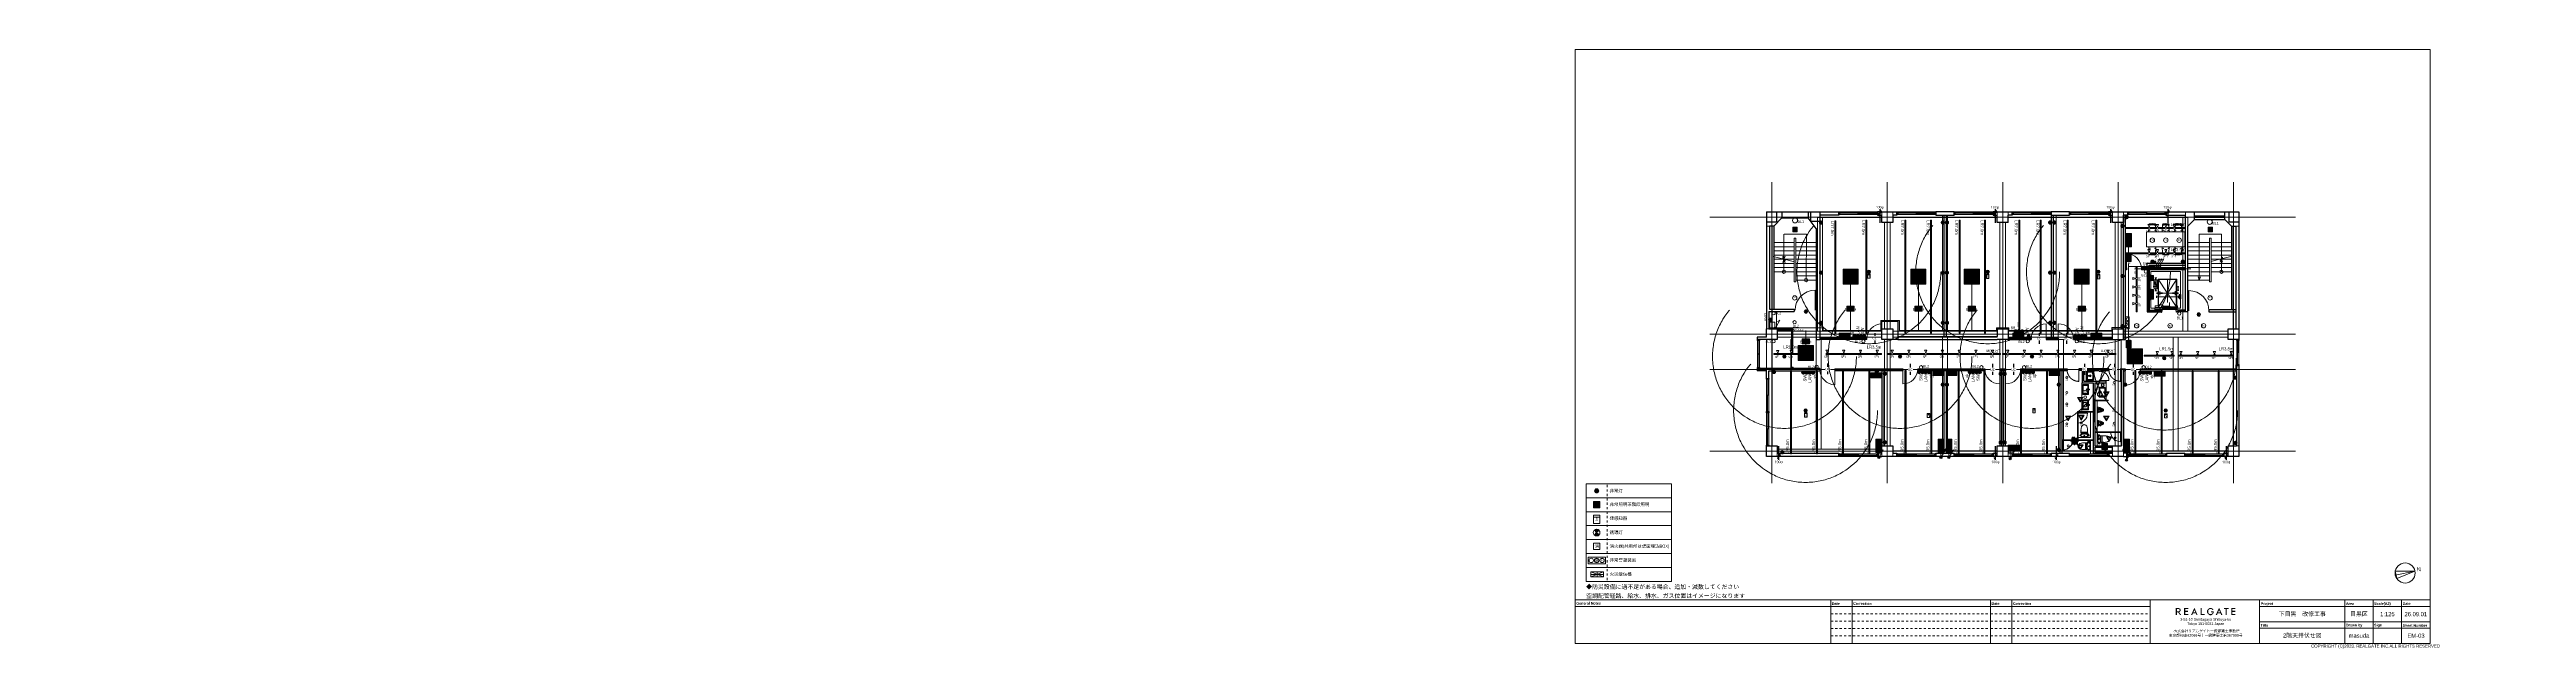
# Paper-space layout 'EM-04' of a CAD drawing. Header units: millimetres. Extents: x -934 to 250, y -144 to 143.
# The model-space entities are those that its viewports show. They can reach past a viewport. Long polylines and large blocks are cut down to what shows.
import ezdxf

# ---------------------------------------------------------------- set-up
doc = ezdxf.new("R2010")
doc.units = ezdxf.units.MM
doc.header["$PDMODE"] = 1
doc.header["$PDSIZE"] = -2
for name, pattern in [('VW-01 短破線', [2.116125, 1.058062, -1.058062]), ('ラインタイプ-1', [2.116531, 1.058062, -1.058469]), ('ラインタイプ-1__', [2.116531, 1.058062, -1.058469]), ('ラインタイプ-28', [1.058161, 0.705383, -0.352778]), ('ラインタイプ-6', [5.291531, 3.175, -1.058062, 0.352704, -0.705764]), ('短破線', [2.116125, 1.058062, -1.058062])]:
    doc.linetypes.add(name, pattern=pattern)
for name, color, linetype, lineweight in [('00_一般', 7, 'Continuous', 5), ('07_文字・記号', 7, 'Continuous', 9), ('_天井プロット (2D)', 7, 'Continuous', 5), ('_平面図(既存部) (2D)', 7, 'Continuous', 5), ('_平面図（新設） (2D)', 7, 'Continuous', 5), ('_梁 (2D)', 7, 'Continuous', 5), ('_給排水ガス (2D)', 7, 'Continuous', 5), ('一般', 7, 'Continuous', 5), ('天伏図', 7, 'Continuous', 5)]:
    doc.layers.add(name, color=color, linetype=linetype, lineweight=lineweight)
for name, color, linetype, lineweight, true_color in [('02_0.25', 1, 'Continuous', 25, 0xff0000), ('03_0.15', 7, 'Continuous', 15, 0x990099), ('04_0.10', 7, 'Continuous', 9, 0x0099ff), ('04点線_0.10', 7, 'ラインタイプ-1', 9, 0x009dff), ('05_0.05点線', 9, 'ラインタイプ-28', 5, 0x808080), ('06一点鎖線', 7, 'ラインタイプ-6', 9, 0x9999ff), ('什器', 1, 'Continuous', 5, 0xff0000)]:
    doc.layers.add(name, color=color, linetype=linetype, lineweight=lineweight, true_color=true_color)
doc.styles.add('Yu Gothic UI', font='Yu Gothic UI.ttf')
doc.styles.add('Yu Gothic UI (bold)', font='Yu Gothic UI.ttf')
doc.styles.add('Yu Gothic UI Semilight', font='Yu Gothic UI Semilight.ttf')
doc.styles.add('ＭＳ Ｐゴシック', font='MS PGothic.ttf')
doc.styles.add('ＭＳ Ｐゴシック (bold)', font='')
doc.styles.get('ＭＳ Ｐゴシック (bold)').set_extended_font_data('ＭＳ Ｐゴシック', bold=True)

# ---------------------------------------------------------------- blocks, each defined once
blk = doc.blocks.new('グループ-1439')
at = {"layer": '07_文字・記号'}
for p, q in [((197.1, -106.7), (187.7, -108.6)), ((197.1, -106.7), (187.7, -106.7)), ((188.4, -110.3), (187.7, -106.7)), ((197.1, -106.7), (188.4, -110.3))]:
    blk.add_line(p, q, dxfattribs=at)
blk.add_circle((192.4, -107.6), 4.8, dxfattribs=at)
at = {"layer": '07_文字・記号', "insert": (197.8, -104.9), "char_height": 2.01, "attachment_point": 1, "rotation": 5.8328, "line_spacing_factor": 0.99804, "style": 'ＭＳ Ｐゴシック'}
blk.add_mtext('N', dxfattribs=at)
blk = doc.blocks.new('グループ-3')
at = {"layer": '一般', "linetype": 'Continuous', "lineweight": 0, "true_color": 0x221814}
h = blk.add_hatch(color=250, dxfattribs=at)
h.paths.add_polyline_path([(84.4, -126.3), (84.4, -126.3), (84.5, -126.3), (84.6, -126.3), (84.6, -126.2), (84.7, -126.2), (84.7, -126.2), (84.8, -126.1), (84.8, -126.1), (84.9, -126), (84.9, -126), (84.9, -126), (85, -125.9), (85, -125.8), (85, -125.8), (85.1, -125.7), (85.1, -125.7), (85.1, -125.7), (85.1, -125.6), (85.1, -125.6), (85.1, -125.5), (85.1, -125.5), (85.1, -125.5), (85.1, -125.4), (85.1, -125.4), (85.1, -125.4), (85.1, -125.3), (85.1, -125.3), (85.1, -125.3), (85.1, -125.3), (85.1, -125.2), (85.1, -125.2), (85.1, -125.2), (85.1, -125.1), (85.1, -125.1), (85.1, -125.1), (85.1, -125), (85, -125), (85, -124.9), (85, -124.9), (85, -124.8), (84.9, -124.8), (84.9, -124.7), (84.8, -124.7), (84.8, -124.7), (84.8, -124.6), (84.7, -124.6), (84.7, -124.6), (84.6, -124.5), (84.5, -124.5), (84.5, -124.5), (84.4, -124.5), (84.4, -124.5), (84.3, -124.5), (84.3, -124.4), (84.2, -124.4), (84.2, -124.4), (84.1, -124.4), (84.1, -124.4), (84, -124.4), (84, -124.4), (84, -124.4), (84, -124.4), (83.9, -124.4), (83.9, -124.4), (83.9, -124.4), (83.9, -124.4), (83.9, -124.4), (83.9, -124.4), (83.9, -124.4), (83.9, -124.4), (83.9, -124.4), (83.9, -124.4), (83.9, -124.4), (83.9, -124.4), (83.8, -124.4), (83.8, -124.4), (83.8, -124.4), (83.8, -124.4), (83.8, -124.4), (83.8, -124.4), (83.8, -124.4), (83.8, -124.4), (83.7, -124.4), (83.7, -124.4), (83.7, -124.4), (83.7, -124.4), (83.7, -124.4), (83.6, -124.4), (83.6, -124.4), (83.6, -124.4), (83.6, -124.4), (83.5, -124.4), (83.5, -124.4), (83.3, -124.4), (82.8, -124.4), (82.8, -127.7), (83.3, -127.7), (83.3, -126.4), (83.9, -126.4), (84.8, -127.7), (85.4, -127.7)])
h.paths.add_polyline_path([(83.3, -125.9), (83.3, -124.9), (84, -124.9), (84, -124.9), (84.1, -124.9), (84.2, -124.9), (84.3, -124.9), (84.3, -124.9), (84.4, -125), (84.4, -125), (84.5, -125), (84.5, -125), (84.5, -125.1), (84.6, -125.1), (84.6, -125.2), (84.6, -125.2), (84.6, -125.3), (84.6, -125.3), (84.6, -125.4), (84.6, -125.5), (84.6, -125.5), (84.6, -125.6), (84.6, -125.6), (84.6, -125.7), (84.5, -125.7), (84.5, -125.8), (84.5, -125.8), (84.4, -125.8), (84.4, -125.9), (84.3, -125.9), (84.2, -125.9), (84.2, -125.9), (84.1, -125.9), (84, -125.9), (83.9, -125.9)])
for points in [[(88.8, -124.9), (87.3, -124.9), (87.3, -125.7), (88.7, -125.7), (88.7, -126.2), (87.3, -126.2), (87.3, -127.3), (88.8, -127.3), (88.8, -127.7), (86.8, -127.7), (86.8, -124.4), (88.8, -124.4)], [(95.2, -124.4), (95.2, -127.3), (96.6, -127.3), (96.6, -127.7), (94.7, -127.7), (94.7, -124.4)], [(99.6, -126), (100.9, -126), (100.9, -126), (100.9, -126), (100.9, -126), (100.9, -126), (100.9, -126), (100.9, -126.1), (100.9, -126.1), (100.9, -126.1), (100.9, -126.1), (100.9, -126.1), (100.9, -126.1), (100.9, -126.1), (100.9, -126.1), (100.9, -126.1), (100.9, -126.1), (100.9, -126.1), (100.9, -126.1), (100.9, -126.1), (100.9, -126.1), (100.9, -126.1), (100.9, -126.1), (100.9, -126.2), (100.9, -126.2), (100.9, -126.2), (100.9, -126.3), (100.9, -126.3), (100.9, -126.3), (100.9, -126.4), (100.9, -126.4), (100.9, -126.4), (100.9, -126.4), (100.9, -126.5), (100.9, -126.5), (100.9, -126.5), (100.9, -126.6), (100.9, -126.6), (100.9, -126.6), (100.9, -126.6), (100.9, -126.7), (100.9, -126.7), (100.9, -126.8), (100.8, -126.8), (100.8, -126.9), (100.8, -126.9), (100.8, -127), (100.7, -127), (100.7, -127.1), (100.7, -127.1), (100.6, -127.2), (100.6, -127.2), (100.6, -127.3), (100.5, -127.3), (100.4, -127.4), (100.3, -127.5), (100.2, -127.6), (100.1, -127.6), (100, -127.7), (99.9, -127.7), (99.8, -127.8), (99.8, -127.8), (99.7, -127.8), (99.6, -127.8), (99.5, -127.8), (99.4, -127.8), (99.3, -127.8), (99.3, -127.8), (99.2, -127.8), (99.1, -127.8), (99, -127.8), (98.9, -127.7), (98.8, -127.7), (98.7, -127.6), (98.6, -127.6), (98.5, -127.5), (98.4, -127.4), (98.3, -127.3), (98.3, -127.3), (98.2, -127.2), (98.1, -127.1), (98, -127), (98, -126.9), (97.9, -126.8), (97.9, -126.7), (97.8, -126.6), (97.8, -126.5), (97.8, -126.4), (97.8, -126.3), (97.8, -126.2), (97.8, -126.2), (97.8, -126.1), (97.8, -126), (97.8, -125.9), (97.8, -125.8), (97.8, -125.7), (97.8, -125.6), (97.8, -125.5), (97.9, -125.4), (97.9, -125.3), (98, -125.2), (98, -125.1), (98.1, -125), (98.2, -124.9), (98.3, -124.9), (98.3, -124.8), (98.4, -124.7), (98.5, -124.7), (98.6, -124.6), (98.7, -124.5), (98.7, -124.5), (98.8, -124.5), (98.9, -124.4), (99, -124.4), (99, -124.4), (99.1, -124.4), (99.1, -124.4), (99.2, -124.4), (99.2, -124.4), (99.3, -124.4), (99.3, -124.4), (99.4, -124.4), (99.4, -124.4), (99.4, -124.4), (99.5, -124.4), (99.5, -124.4), (99.5, -124.4), (99.5, -124.4), (99.6, -124.4), (99.6, -124.4), (99.6, -124.4), (99.6, -124.4), (99.6, -124.4), (99.7, -124.4), (99.7, -124.4), (99.7, -124.4), (99.8, -124.4), (99.8, -124.4), (99.8, -124.4), (99.9, -124.4), (99.9, -124.4), (99.9, -124.4), (100, -124.4), (100, -124.5), (100.1, -124.5), (100.1, -124.5), (100.2, -124.5), (100.2, -124.5), (100.3, -124.6), (100.3, -124.6), (100.3, -124.6), (100.4, -124.6), (100.4, -124.7), (100.5, -124.7), (100.5, -124.7), (100.5, -124.8), (100.5, -124.8), (100.6, -124.8), (100.6, -124.8), (100.6, -124.8), (100.6, -124.9), (100.7, -124.9), (100.7, -124.9), (100.7, -124.9), (100.7, -125), (100.8, -125), (100.8, -125), (100.8, -125), (100.8, -125), (100.8, -125), (100.8, -125), (100.8, -125), (100.8, -125), (100.8, -125), (100.8, -125), (100.8, -125), (100.8, -125), (100.8, -125), (100.8, -125), (100.8, -125.1), (100.8, -125.1), (100.8, -125.1), (100.7, -125.1), (100.7, -125.1), (100.7, -125.1), (100.7, -125.1), (100.7, -125.1), (100.7, -125.1), (100.7, -125.1), (100.7, -125.1), (100.7, -125.2), (100.6, -125.2), (100.6, -125.2), (100.6, -125.2), (100.6, -125.2), (100.6, -125.2), (100.6, -125.2), (100.6, -125.2), (100.6, -125.3), (100.5, -125.3), (100.5, -125.3), (100.5, -125.3), (100.5, -125.3), (100.5, -125.3), (100.5, -125.3), (100.5, -125.3), (100.5, -125.3), (100.5, -125.3), (100.5, -125.3), (100.5, -125.3), (100.5, -125.3), (100.5, -125.3), (100.5, -125.3), (100.5, -125.4), (100.5, -125.4), (100.5, -125.4), (100.5, -125.4), (100.5, -125.4), (100.5, -125.4), (100.5, -125.4), (100.5, -125.4), (100.4, -125.4), (100.4, -125.4), (100.4, -125.4), (100.4, -125.3), (100.4, -125.3), (100.4, -125.3), (100.4, -125.3), (100.4, -125.3), (100.3, -125.2), (100.3, -125.2), (100.3, -125.2), (100.3, -125.2), (100.3, -125.2), (100.2, -125.1), (100.2, -125.1), (100.2, -125.1), (100.2, -125.1), (100.2, -125.1), (100.1, -125.1), (100.1, -125), (100.1, -125), (100, -125), (100, -125), (100, -124.9), (99.9, -124.9), (99.9, -124.9), (99.8, -124.9), (99.8, -124.9), (99.7, -124.8), (99.7, -124.8), (99.7, -124.8), (99.6, -124.8), (99.6, -124.8), (99.5, -124.8), (99.4, -124.8), (99.4, -124.8), (99.3, -124.8), (99.3, -124.8), (99.2, -124.8), (99.2, -124.8), (99.1, -124.9), (99, -124.9), (99, -124.9), (98.9, -125), (98.8, -125), (98.7, -125.1), (98.6, -125.2), (98.6, -125.2), (98.6, -125.2), (98.5, -125.3), (98.4, -125.4), (98.4, -125.5), (98.4, -125.5), (98.3, -125.6), (98.3, -125.7), (98.3, -125.7), (98.3, -125.8), (98.3, -125.9), (98.3, -125.9), (98.3, -126), (98.3, -126.1), (98.3, -126.1), (98.3, -126.2), (98.3, -126.3), (98.3, -126.3), (98.3, -126.4), (98.3, -126.5), (98.3, -126.6), (98.4, -126.6), (98.4, -126.7), (98.5, -126.8), (98.5, -126.9), (98.6, -126.9), (98.6, -127), (98.7, -127), (98.8, -127.1), (98.8, -127.1), (98.9, -127.2), (99, -127.2), (99.1, -127.3), (99.1, -127.3), (99.2, -127.3), (99.2, -127.3), (99.3, -127.3), (99.3, -127.3), (99.4, -127.3), (99.4, -127.3), (99.5, -127.3), (99.5, -127.3), (99.6, -127.3), (99.6, -127.3), (99.7, -127.3), (99.7, -127.3), (99.8, -127.3), (99.8, -127.2), (99.9, -127.2), (99.9, -127.2), (100, -127.1), (100, -127.1), (100.1, -127.1), (100.1, -127), (100.2, -127), (100.2, -127), (100.2, -126.9), (100.3, -126.9), (100.3, -126.8), (100.3, -126.8), (100.3, -126.8), (100.3, -126.8), (100.3, -126.7), (100.3, -126.7), (100.4, -126.7), (100.4, -126.7), (100.4, -126.6), (100.4, -126.6), (100.4, -126.6), (100.4, -126.6), (100.4, -126.5), (100.4, -126.5), (100.4, -126.5), (100.4, -126.5), (100.4, -126.5), (100.4, -126.5), (100.4, -126.5), (100.4, -126.5), (100.4, -126.5), (100.4, -126.5), (100.4, -126.5), (100.4, -126.5), (100.4, -126.5), (100.4, -126.5), (100.4, -126.5), (100.4, -126.5), (100.3, -126.5), (100.3, -126.5), (100.3, -126.5), (100.3, -126.5), (100.3, -126.5), (100.3, -126.5), (100.3, -126.5), (100.2, -126.5), (100.2, -126.5), (100.2, -126.5), (100.2, -126.5), (100.1, -126.5), (100.1, -126.5), (100.1, -126.5), (100.1, -126.5), (100.1, -126.5), (100, -126.5), (100, -126.5), (100, -126.5), (100, -126.5), (99.9, -126.5), (99.9, -126.5), (99.9, -126.5), (99.9, -126.5), (99.8, -126.5), (99.8, -126.5), (99.8, -126.5), (99.8, -126.5), (99.7, -126.5), (99.7, -126.5), (99.7, -126.5), (99.7, -126.5), (99.7, -126.5), (99.7, -126.5), (99.6, -126.5), (99.6, -126.5), (99.6, -126.5), (99.6, -126.5), (99.6, -126.5), (99.6, -126.5)], [(107.2, -124.9), (107.2, -127.7), (106.7, -127.7), (106.7, -124.9), (105.8, -124.9), (105.8, -124.4), (108.1, -124.4), (108.1, -124.9)], [(111.3, -124.9), (109.9, -124.9), (109.9, -125.7), (111.3, -125.7), (111.3, -126.2), (109.9, -126.2), (109.9, -127.3), (111.3, -127.3), (111.3, -127.7), (109.4, -127.7), (109.4, -124.4), (111.3, -124.4)]]:
    blk.add_hatch(color=250, dxfattribs=at).paths.add_polyline_path(points)
h = blk.add_hatch(color=250, dxfattribs=at)
h.paths.add_polyline_path([(92.4, -126.9), (92.7, -127.7), (93.2, -127.7), (91.7, -124.2), (90.1, -127.7), (90.6, -127.7), (91, -126.9)])
h.paths.add_polyline_path([(92.2, -126.5), (91.2, -126.5), (91.7, -125.3)])
h = blk.add_hatch(color=250, dxfattribs=at)
h.paths.add_polyline_path([(104.2, -126.9), (104.5, -127.7), (105.1, -127.7), (103.5, -124.2), (101.9, -127.7), (102.5, -127.7), (102.8, -126.9)])
h.paths.add_polyline_path([(104, -126.5), (103, -126.5), (103.5, -125.3)])
blk = doc.blocks.new('グループ-4')
at = {"layer": '一般'}
blk.add_blockref('グループ-3', (0, 0), dxfattribs=at)
at = {"layer": '一般', "color": 7, "transparency": 33554687, "char_height": 1.256, "line_spacing_factor": 0.99804, "style": 'ＭＳ Ｐゴシック'}
for s, insert, attachment_point in [('3-51-10 Sendagaya Shibuya-ku\\PTokyo 151-0051 Japan', (97.1, -131), 5), ('東京都知事62066号｜一級建築士第367999号', (79.5, -136.8), 1), ('株式会社リアルゲイト一級建築士事務所', (81.7, -134.7), 1)]:
    blk.add_mtext(s, dxfattribs=dict(at, insert=insert, attachment_point=attachment_point))
blk = doc.blocks.new('(横)図面枠')
at = {"layer": '一般', "color": 7, "linetype": 'Continuous', "lineweight": 5, "transparency": 33554687}
blk.add_line((-204.4, -120.5), (70.6, -120.5), dxfattribs=at)
at = {"layer": '一般', "color": 7, "linetype": 'Continuous', "lineweight": 13, "transparency": 33554687}
for p, q in [((-204.4, -123.7), (70.6, -123.7)), ((-82.2, -120.5), (-82.2, -141.3)), ((-72, -120.5), (-72, -141.3)), ((-5.8, -120.5), (-5.8, -141.3)), ((4.4, -120.5), (4.4, -141.3)), ((70.6, -141.3), (70.6, -120.5)), ((122.9, -141.3), (122.9, -120.5)), ((122.9, -123.7), (204.4, -123.7)), ((163.7, -141.3), (163.7, -120.5)), ((177.2, -141.3), (177.2, -120.5)), ((190.8, -141.3), (190.8, -120.5)), ((122.9, -130.9), (204.4, -130.9)), ((122.9, -134), (204.4, -134))]:
    blk.add_line(p, q, dxfattribs=at)
at = {"layer": '一般', "color": 7, "linetype": '短破線', "lineweight": 13, "transparency": 33554687}
for p, q in [((-82.2, -127.2), (-5.8, -127.2)), ((-5.8, -127.2), (70.6, -127.2)), ((-82.2, -130.7), (-5.8, -130.7)), ((-82.2, -134.2), (-5.8, -134.2)), ((-82.2, -137.7), (-5.8, -137.7)), ((-5.8, -130.7), (70.6, -130.7)), ((-5.8, -134.2), (70.6, -134.2)), ((-5.8, -137.7), (70.6, -137.7))]:
    blk.add_line(p, q, dxfattribs=at)
at = {"layer": '一般', "linetype": 'Continuous', "lineweight": 13, "flags": 128}
for points in [[(-204.4, 142.9), (204.4, 142.9), (204.4, -141.3), (-204.4, -141.3)], [(-204.4, -120.5), (204.4, -120.5), (204.4, -141.3), (-204.4, -141.3)]]:
    blk.add_lwpolyline(points, close=True, dxfattribs=at)
at = {"layer": '一般', "color": 7, "linetype": 'Continuous', "lineweight": 5, "transparency": 33554687}
for p in [(143.3, -127.3), (170.4, -127.3), (184, -127.3), (197.6, -127.3), (143.3, -137.6), (170.4, -137.6), (184, -137.6), (197.6, -137.6)]:
    blk.add_point(p, dxfattribs=at)
at = {"layer": '一般', "color": 7, "transparency": 33554687}
blk.add_blockref('グループ-4', (0, 0), dxfattribs=at)
at = {"layer": '一般', "color": 7, "transparency": 33554687, "line_spacing_factor": 1.014956, "style": 'ＭＳ Ｐゴシック (bold)'}
for s, insert, char_height, attachment_point in [(' General Notes', (-204.4, -122.1), 1.256, 4), (' Date', (-82.2, -121.6), 1.26, 1), (' Correction', (-72, -121.6), 1.256, 1), (' Date', (-5.8, -121.6), 1.26, 1), (' Correction', (4.4, -121.6), 1.256, 1), (' Project', (122.9, -121.6), 1.26, 1), (' Area', (163.7, -121.6), 1.26, 1), (' Scale(A3)', (177.2, -121.6), 1.26, 1), (' Date', (190.8, -121.6), 1.26, 1), (' Title', (122.9, -132), 1.26, 1), (' Drawn by', (163.7, -131.9), 1.26, 1), (' Sign', (177.2, -131.9), 1.26, 1), (' Sheet Number', (190.8, -132.1), 1.256, 1)]:
    blk.add_mtext(s, dxfattribs=dict(at, insert=insert, char_height=char_height, attachment_point=attachment_point))
at = {"layer": '一般', "line_spacing_factor": 0.99804, "style": 'ＭＳ Ｐゴシック'}
for s, insert, char_height, attachment_point in [('下目黒\u3000改修工事', (143.3, -127.3), 2.01, 5), ('目黒区', (170.4, -127.3), 2.01, 5), ('1:125', (184, -127.3), 2.01, 5), ('25.07.01', (197.6, -127.3), 2.01, 5), ('COPYRIGHT (C)2023. REALGATE INC.ALL RIGHTS RESERVED', (147.5, -141.8), 1.508, 1), ('masuda', (170.4, -137.6), 2.01, 5)]:
    blk.add_mtext(s, dxfattribs=dict(at, insert=insert, char_height=char_height, attachment_point=attachment_point))
at = {"color": 255, "linetype": 'Continuous', "lineweight": 13}
blk.add_wipeout([(192.1, -128.9), (203.1, -128.9), (203.1, -125.6), (192.1, -125.6)], dxfattribs=at).dxf.layer = '一般'
at = {"layer": '一般', "insert": (197.6, -127.3), "char_height": 2.01, "attachment_point": 5, "line_spacing_factor": 0.99804, "style": 'ＭＳ Ｐゴシック'}
blk.add_mtext('26.09.01', dxfattribs=at)
blk = doc.blocks.new('グループ-1391')
at = {"layer": '04_0.10', "linetype": 'Continuous', "lineweight": 0, "true_color": 0x18d000, "transparency": 33554687}
h = blk.add_hatch(color=92, dxfattribs=at)
edge = h.paths.add_edge_path()
edge.add_line((-15.4, -6.7), (-14.2, -5.5))
edge.add_arc((-15.4, -6.7), 1.59, 45, 135)
edge.add_line((-16.5, -5.5), (-15.4, -6.7))
h = blk.add_hatch(color=92, dxfattribs=at)
edge = h.paths.add_edge_path()
edge.add_line((-14.2, -7.8), (-15.4, -6.7))
edge.add_line((-15.4, -6.7), (-16.5, -7.8))
edge.add_arc((-15.4, -6.7), 1.59, 225, 315)
at = {"layer": '04_0.10', "color": 92, "linetype": 'Continuous', "lineweight": 5, "true_color": 0x18d000, "transparency": 33554687, "flags": 128}
for points in [[(-15.4, -6.7), (-14.2, -5.5, 0.414214), (-16.5, -5.5)], [(-14.2, -7.8), (-15.4, -6.7), (-16.5, -7.8, 0.414214)]]:
    blk.add_lwpolyline(points, format="xyb", close=True, dxfattribs=at)
at = {"layer": '04_0.10', "color": 92, "linetype": 'Continuous', "lineweight": 5, "true_color": 0x18d000, "transparency": 33554687}
blk.add_circle((-15.4, -6.7), 1.59, dxfattribs=at)
blk = doc.blocks.new('シンボル-８')
at = {"color": 255, "linetype": 'Continuous'}
blk.add_wipeout([(-20.4, 16.7), (20.4, 16.7), (20.4, -30), (-20.4, -30)], dxfattribs=at).dxf.layer = '07_文字・記号'
at = {"layer": '04_0.10', "linetype": 'Continuous', "lineweight": 0, "true_color": 0x18d000, "transparency": 33554687}
h = blk.add_hatch(color=92, dxfattribs=at)
edge = h.paths.add_edge_path()
edge.add_arc((-15.4, 13.3), 1, 0, 360)
at = {"layer": '07_文字・記号', "linetype": 'Continuous', "lineweight": 0, "true_color": 0x00d136}
blk.add_hatch(color=102, dxfattribs=at).paths.add_polyline_path([(-16.9, 8.2), (-13.9, 8.2), (-13.9, 5.2), (-16.9, 5.2)])
at = {"layer": '04_0.10', "transparency": 33554687}
blk.add_circle((-15.4, 13.3), 1, dxfattribs=at)
at = {"layer": '07_文字・記号', "color": 92, "true_color": 0x14b500}
for p, q in [((-18.2, -25.4), (-12.2, -27.9)), ((-12.2, -25.4), (-18.2, -27.9)), ((-18.2, -26.7), (-12.2, -26.7)), ((-15.2, -27.9), (-15.2, -25.4))]:
    blk.add_line(p, q, dxfattribs=at)
at = {"layer": '07_文字・記号', "color": 92, "true_color": 0x14b500, "flags": 128}
for points in [[(-16.9, 8.2), (-13.9, 8.2), (-13.9, 5.2), (-16.9, 5.2)], [(-16.9, 1.7), (-13.9, 1.7), (-13.9, -2.3), (-16.9, -2.3)], [(-16.9, 0.7), (-13.9, 0.7), (-13.9, -2.3), (-16.9, -2.3)], [(-16.9, -11.8), (-13.9, -11.8), (-13.9, -14.8), (-16.9, -14.8)], [(-19.4, -18.4), (-11.1, -18.4), (-11.1, -21.6), (-19.4, -21.6)], [(-18.2, -25.4), (-12.2, -25.4), (-12.2, -27.9), (-18.2, -27.9)]]:
    blk.add_lwpolyline(points, close=True, dxfattribs=at)
at = {"layer": '07_文字・記号', "color": 92, "true_color": 0x14b500}
for centre in [(-18, -20), (-15.4, -20), (-12.8, -20)]:
    blk.add_circle(centre, 1.05, dxfattribs=at)
at = {"layer": '一般', "color": 7, "linetype": 'ラインタイプ-1__', "lineweight": 5, "transparency": 33554687, "flags": 128}
blk.add_lwpolyline([(-20.4, 16.7), (-10.4, 16.7), (-10.4, -30), (-20.4, -30)], close=True, dxfattribs=at)
at = {"layer": '一般', "color": 7, "linetype": 'Continuous', "lineweight": 13, "transparency": 33554687, "flags": 128}
for points in [[(-20.4, 16.7), (20.4, 16.7), (20.4, 10), (-20.4, 10)], [(-20.4, 10), (20.4, 10), (20.4, 3.3), (-20.4, 3.3)], [(-20.4, 10), (20.4, 10), (20.4, 3.3), (-20.4, 3.3)], [(-20.4, 3.3), (20.4, 3.3), (20.4, -3.3), (-20.4, -3.3)], [(-20.4, 3.3), (20.4, 3.3), (20.4, -3.3), (-20.4, -3.3)], [(-20.4, -3.3), (20.4, -3.3), (20.4, -10), (-20.4, -10)], [(-20.4, -10), (20.4, -10), (20.4, -16.7), (-20.4, -16.7)], [(-20.4, -10), (20.4, -10), (20.4, -16.7), (-20.4, -16.7)], [(-20.4, -16.7), (20.4, -16.7), (20.4, -23.3), (-20.4, -23.3)], [(-20.4, -16.7), (20.4, -16.7), (20.4, -23.3), (-20.4, -23.3)], [(-20.4, -23.3), (20.4, -23.3), (20.4, -30), (-20.4, -30)], [(-20.4, -23.3), (20.4, -23.3), (20.4, -30), (-20.4, -30)]]:
    blk.add_lwpolyline(points, close=True, dxfattribs=at)
at = {"layer": '04_0.10', "color": 7}
blk.add_blockref('グループ-1391', (0, 0), dxfattribs=at)
at = {"layer": '07_文字・記号', "color": 92, "true_color": 0x14b500, "transparency": 33554687, "char_height": 1.51, "attachment_point": 1, "line_spacing_factor": 0.99804, "style": 'Yu Gothic UI Semilight'}
for s, insert in [('S', (-15.9, 0.4)), ('消', (-16.4, -12.4)), ('B', (-16, -19.1)), ('F', (-13.4, -19.1))]:
    blk.add_mtext(s, dxfattribs=dict(at, insert=insert))
at = {"layer": '一般', "color": 7, "transparency": 33554687, "attachment_point": 1, "line_spacing_factor": 0.99804, "style": 'Yu Gothic UI Semilight'}
for s, insert, char_height in [('非常灯', (-9.2, 14.1), 1.51), ('非常照明兼階段照明', (-9.2, 7.6), 1.51), ('煙感知器', (-9.2, 0.9), 1.51), ('誘導灯', (-9.2, -5.8), 1.51), ('消火器(共用部は壁面埋込BOX)', (-9.2, -12.4), 1.508), ('非常警報装置', (-9.2, -19.1), 1.51), ('火災受信機', (-9.2, -25.8), 1.51)]:
    blk.add_mtext(s, dxfattribs=dict(at, insert=insert, char_height=char_height))
blk = doc.blocks.new('給排水ガス (2D)')
at = {"layer": '02_0.25'}
for centre in [(-104798, 67889), (-104678, 67889), (-104558, 67889), (-127512, 64232), (-121331, 56464), (-117618, 56474), (-117142, 56474), (-113481, 56384), (-106529, 56309)]:
    blk.add_circle(centre, 60, dxfattribs=at)
at = {"layer": '04_0.10'}
for p, q in [((-104768, 67941), (-104533, 68348)), ((-104533, 68348), (-104672, 68268)), ((-104648, 67941), (-104413, 68348)), ((-104413, 68348), (-104552, 68268)), ((-104528, 67941), (-104293, 68348)), ((-104293, 68348), (-104432, 68268)), ((-127482, 64284), (-127247, 64690)), ((-127247, 64690), (-127386, 64611)), ((-121301, 56516), (-121066, 56922)), ((-121066, 56922), (-121204, 56842)), ((-117588, 56526), (-117353, 56932)), ((-117353, 56932), (-117492, 56852)), ((-117112, 56526), (-116877, 56933)), ((-116877, 56933), (-117016, 56853)), ((-113451, 56436), (-113216, 56842)), ((-113216, 56842), (-113354, 56762)), ((-106499, 56361), (-106264, 56767)), ((-106264, 56767), (-106403, 56688))]:
    blk.add_line(p, q, dxfattribs=at)
at = {"layer": '07_文字・記号', "color": 5, "lineweight": 18, "true_color": 0x0000ff}
for p, q in [((-106405, 69074), (-106405, 68620)), ((-106400, 68048), (-106400, 63462)), ((-106400, 68048), (-106400, 63462)), ((-106400, 67889), (-104858, 67889)), ((-123025, 66831), (-123025, 65519)), ((-118965, 66831), (-118965, 65519)), ((-115773, 66831), (-115773, 65519)), ((-109200, 66831), (-109200, 65519)), ((-123025, 65219), (-123025, 64068)), ((-118965, 65219), (-118965, 64068)), ((-115773, 65219), (-115773, 64068)), ((-109200, 65219), (-109200, 64068)), ((-127452, 64232), (-124655, 64232)), ((-125698, 63567), (-125698, 64068)), ((-124655, 64068), (-124655, 64232)), ((-124655, 64068), (-121206, 64068)), ((-121206, 64668), (-120106, 64668)), ((-121206, 64668), (-121206, 64068)), ((-120106, 64668), (-120106, 64068)), ((-120106, 64068), (-114306, 64068)), ((-114306, 64218), (-113556, 64218)), ((-114306, 64218), (-114306, 64068)), ((-113556, 64218), (-113556, 64068)), ((-113556, 64068), (-109200, 64068)), ((-109200, 64068), (-107400, 64068)), ((-107400, 64248), (-106400, 64248)), ((-107400, 64248), (-107400, 64068)), ((-125698, 62931), (-125698, 63258)), ((-121331, 56774), (-121331, 56474)), ((-117618, 56774), (-117618, 56474)), ((-117142, 56774), (-117142, 56474)), ((-113481, 56849), (-113481, 56384)), ((-106529, 56774), (-106529, 56309))]:
    blk.add_line(p, q, dxfattribs=at)
blk = doc.blocks.new('グループ-39')
at = {"layer": '02_0.25', "flags": 128}
for points in [[(-99940, 63474), (-99940, 63524), (-99820, 63524), (-99820, 63474)], [(-99940, 61974), (-99940, 62024), (-99820, 62024), (-99820, 61974)]]:
    blk.add_lwpolyline(points, close=True, dxfattribs=at)
at = {"layer": '03_0.15'}
for p, q in [((-99865, 62724), (-99865, 63474)), ((-99820, 62748), (-99940, 62748)), ((-99895, 62024), (-99895, 62774))]:
    blk.add_line(p, q, dxfattribs=at)
at = {"layer": '04_0.10'}
for p, q in [((-99940, 62023), (-99940, 63474)), ((-99820, 62023), (-99820, 63474))]:
    blk.add_line(p, q, dxfattribs=at)
blk = doc.blocks.new('グループ-31')
at = {"layer": '02_0.25', "flags": 128}
for points in [[(-1162, 60), (-1113, 60), (-1113, -60), (-1162, -60)], [(1113, 60), (1162, 60), (1162, -60), (1113, -60)]]:
    blk.add_lwpolyline(points, close=True, dxfattribs=at)
at = {"layer": '03_0.15'}
for p, q in [((-1113, 15), (37, 15)), ((0, -60), (0, 60)), ((-37, -15), (1113, -15))]:
    blk.add_line(p, q, dxfattribs=at)
at = {"layer": '04_0.10'}
for p, q in [((-1113, 60), (1113, 60)), ((-1113, -60), (1113, -60))]:
    blk.add_line(p, q, dxfattribs=at)
blk = doc.blocks.new('シンボル-2')
at = {"layer": '02_0.25', "color": 7}
blk.add_blockref('グループ-31', (0, 0), dxfattribs=at)
blk = doc.blocks.new('グループ-41')
at = {"layer": '02_0.25', "flags": 128}
for points in [[(-128590, 63474), (-128590, 63524), (-128470, 63524), (-128470, 63474)], [(-128590, 61799), (-128590, 61849), (-128470, 61849), (-128470, 61799)]]:
    blk.add_lwpolyline(points, close=True, dxfattribs=at)
at = {"layer": '03_0.15'}
for p, q in [((-128515, 62636), (-128515, 63474)), ((-128470, 62661), (-128590, 62661)), ((-128545, 61849), (-128545, 62686))]:
    blk.add_line(p, q, dxfattribs=at)
at = {"layer": '04_0.10'}
for p, q in [((-128590, 61848), (-128590, 63474)), ((-128470, 61848), (-128470, 63474))]:
    blk.add_line(p, q, dxfattribs=at)
blk = doc.blocks.new('グループ-63')
at = {"layer": '一般'}
blk.add_line((-102795, 66449), (-102795, 65249), dxfattribs=at)
blk.add_arc((-102795, 65249), 1200, 0, 90, dxfattribs=at)
blk = doc.blocks.new('グループ-64')
at = {"layer": '一般'}
blk.add_line((-125145, 66474), (-125145, 65274), dxfattribs=at)
blk.add_arc((-125145, 65274), 1200, 90, 180, dxfattribs=at)
blk = doc.blocks.new('グループ-106')
at = {"layer": '02_0.25', "flags": 128}
for points in [[(-106455, 71134), (-106415, 71134), (-106415, 71014), (-106455, 71014)], [(-104225, 71134), (-104185, 71134), (-104185, 71014), (-104225, 71014)]]:
    blk.add_lwpolyline(points, close=True, dxfattribs=at)
at = {"layer": '03_0.15'}
for p, q in [((-106415, 71089), (-105283, 71089)), ((-105320, 71014), (-105320, 71134)), ((-105357, 71059), (-104225, 71059))]:
    blk.add_line(p, q, dxfattribs=at)
at = {"layer": '04_0.10'}
for p, q in [((-106415, 71134), (-104225, 71134)), ((-106415, 71014), (-104225, 71014))]:
    blk.add_line(p, q, dxfattribs=at)
blk = doc.blocks.new('グループ-107')
at = {"layer": '02_0.25', "flags": 128}
for points in [[(-128056, 59146), (-128056, 59186), (-127920, 59186), (-127920, 59146)], [(-128056, 57174), (-128056, 57214), (-127920, 57214), (-127920, 57174)]]:
    blk.add_lwpolyline(points, close=True, dxfattribs=at)
at = {"layer": '03_0.15'}
for p, q in [((-127965, 58156), (-127965, 59146)), ((-127920, 58181), (-128040, 58181)), ((-127995, 57214), (-127995, 58205))]:
    blk.add_line(p, q, dxfattribs=at)
at = {"layer": '04_0.10'}
for p, q in [((-128056, 57214), (-128056, 59146)), ((-127920, 57214), (-127920, 59146))]:
    blk.add_line(p, q, dxfattribs=at)
blk = doc.blocks.new('グループ-108')
at = {"layer": '02_0.25', "flags": 128}
for points in [[(-128056, 61159), (-128056, 61199), (-127920, 61199), (-127920, 61159)], [(-128056, 59186), (-128056, 59226), (-127920, 59226), (-127920, 59186)]]:
    blk.add_lwpolyline(points, close=True, dxfattribs=at)
at = {"layer": '03_0.15'}
for p, q in [((-127965, 60169), (-127965, 61159)), ((-127920, 60194), (-128040, 60194)), ((-127995, 59226), (-127995, 60217))]:
    blk.add_line(p, q, dxfattribs=at)
at = {"layer": '04_0.10'}
for p, q in [((-128056, 59226), (-128056, 61159)), ((-127920, 59226), (-127920, 61159))]:
    blk.add_line(p, q, dxfattribs=at)
blk = doc.blocks.new('平面図(既存部) (2D)')
at = {"layer": '02_0.25'}
for p, q in [((-128055.237, 71173.559), (-128055.237, 64173.559)), ((-128055.237, 71173.559), (-123730.237, 71173.559)), ((-127455.237, 71173.559), (-127455.237, 70573.559)), ((-127127.623, 71173.559), (-127127.623, 70803.559)), ((-125562.852, 71173.559), (-125562.852, 70803.559)), ((-125415.237, 71173.559), (-125415.237, 70613.559)), ((-123730.237, 71173.559), (-123730.237, 70973.559)), ((-121405.237, 71173.559), (-121405.237, 70973.559)), ((-121155.237, 71173.559), (-121405.237, 71173.559)), ((-121155.237, 71173.559), (-120505.237, 71173.559)), ((-120505.237, 71173.559), (-120255.237, 71173.559)), ((-120255.237, 71173.559), (-120255.237, 70973.559)), ((-117930.237, 71173.559), (-117930.237, 70973.559)), ((-116830.237, 71173.559), (-117930.237, 71173.559)), ((-116830.237, 71173.559), (-116830.237, 70973.559)), ((-114505.237, 71173.559), (-114505.237, 70973.559)), ((-114255.237, 71173.559), (-114505.237, 71173.559)), ((-114255.237, 71173.559), (-113605.237, 71173.559)), ((-113605.237, 71173.559), (-113355.237, 71173.559)), ((-113355.237, 71173.559), (-113355.237, 70973.559)), ((-111030.237, 71173.559), (-111030.237, 70973.559)), ((-109930.237, 71173.559), (-111030.237, 71173.559)), ((-109930.237, 71173.559), (-109930.237, 70973.559)), ((-107605.237, 71173.559), (-107605.237, 70973.559)), ((-107355.237, 71173.559), (-107605.237, 71173.559)), ((-107355.237, 71173.559), (-106705.237, 71173.559)), ((-106705.237, 71173.559), (-106455.237, 71173.559)), ((-106455.237, 71173.559), (-106455.237, 70973.559)), ((-104185.237, 71173.559), (-99805.237, 71173.559)), ((-104185.237, 71173.559), (-104185.237, 70973.559)), ((-102455.237, 70713.559), (-102455.237, 71173.559)), ((-100645.237, 70713.559), (-100645.237, 71173.559)), ((-100405.237, 71173.559), (-100405.237, 70573.559)), ((-99805.237, 71173.559), (-99805.237, 66048.559)), ((-128055.237, 70573.559), (-127455.237, 70573.559)), ((-127615.237, 70311.755), (-127865.237, 70311.755)), ((-127865.237, 70311.755), (-127865.237, 65348.559)), ((-127615.237, 70311.755), (-127127.623, 70803.559)), ((-127615.237, 70311.755), (-127615.237, 65348.559)), ((-127127.623, 70803.559), (-125562.852, 70803.559)), ((-125075.237, 70175.932), (-125562.852, 70803.559)), ((-125415.237, 70613.559), (-124855.237, 70613.559)), ((-124855.237, 70973.559), (-124855.237, 63523.559)), ((-123730.237, 70973.559), (-124855.237, 70973.559)), ((-121405.237, 70973.559), (-121155.237, 70973.559)), ((-121154.851, 70523.559), (-121155.237, 70973.559)), ((-120505.237, 70523.559), (-121154.851, 70523.559)), ((-120255.237, 70973.559), (-120505.237, 70973.559)), ((-120505.237, 70973.559), (-120505.237, 70523.559)), ((-117930.237, 70973.559), (-116830.237, 70973.559)), ((-114505.237, 70973.559), (-114255.237, 70973.559)), ((-114254.851, 70523.559), (-114255.237, 70973.559)), ((-113605.237, 70523.559), (-114254.851, 70523.559)), ((-113355.237, 70973.559), (-113605.237, 70973.559)), ((-113604.851, 70523.559), (-113605.237, 70973.559)), ((-111030.237, 70973.559), (-109930.237, 70973.559)), ((-107605.237, 70973.559), (-107355.237, 70973.559)), ((-107354.851, 70523.559), (-107355.237, 70973.559)), ((-106705.237, 70523.559), (-107354.851, 70523.559)), ((-106455.237, 70973.559), (-106705.237, 70973.559)), ((-106705.237, 70973.559), (-106705.237, 70523.559)), ((-104185.237, 70973.559), (-103005.237, 70973.559)), ((-103005.237, 65173.559), (-103005.237, 70973.559)), ((-102855.237, 70313.559), (-102455.237, 70713.559)), ((-102855.237, 65173.559), (-102855.237, 70313.559)), ((-102855.237, 66048.559), (-102855.237, 70313.559)), ((-102455.237, 70923.559), (-100645.237, 70923.559)), ((-102455.237, 70713.559), (-100645.237, 70713.559)), ((-100245.237, 70313.559), (-100645.237, 70713.559)), ((-100405.237, 70573.559), (-99805.237, 70573.559)), ((-100245.237, 70313.559), (-100245.237, 65323.559)), ((-100245.237, 70313.559), (-99995.237, 70313.559)), ((-99995.237, 70313.559), (-99995.237, 64173.559)), ((-99805.237, 70523.559), (-99805.237, 64173.559)), ((-125075.237, 70175.932), (-125075.237, 63523.559)), ((-127905.237, 65198.559), (-126405.237, 65198.559)), ((-127905.237, 65198.559), (-127905.237, 64173.559)), ((-127865.237, 65348.559), (-126405.237, 65348.559)), ((-126405.237, 65348.559), (-126405.237, 65198.559)), ((-102855.237, 65173.559), (-103005.237, 65173.559)), ((-101595.237, 65323.559), (-99995.237, 65323.559)), ((-101595.237, 65323.559), (-101595.237, 65173.559)), ((-101595.237, 65173.559), (-99995.237, 65173.559)), ((-128055.237, 63673.559), (-128055.237, 64173.559)), ((-127905.237, 64173.559), (-127405.237, 64173.559)), ((-127405.237, 64173.559), (-127405.237, 63523.559)), ((-121155.237, 64173.559), (-121155.237, 64623.559)), ((-121155.237, 64623.559), (-120205.237, 64623.559)), ((-121154.851, 63523.559), (-121155.237, 64173.559)), ((-121155.237, 64173.559), (-120505.237, 64173.559)), ((-120505.237, 64173.559), (-120505.237, 63523.559)), ((-120205.237, 64623.559), (-120205.237, 63703.559)), ((-114255.624, 64173.559), (-113605.624, 64173.559)), ((-114255.624, 64173.559), (-114255.237, 63703.559)), ((-113605.624, 64173.559), (-113605.624, 63523.559)), ((-107355.237, 63523.559), (-107355.237, 64173.559)), ((-107355.237, 64173.559), (-106705.237, 64173.559)), ((-106705.237, 64173.559), (-106705.237, 63523.559)), ((-106705.237, 64173.559), (-106705.237, 63523.559)), ((-100454.851, 63523.559), (-100455.237, 64173.559)), ((-100455.237, 64173.559), (-99805.237, 64173.559)), ((-99805.237, 64173.559), (-99805.237, 63523.559)), ((-128605.237, 63673.559), (-128605.237, 63523.559)), ((-128055.237, 63673.559), (-128605.237, 63673.559)), ((-128055.237, 63523.559), (-128605.237, 63523.559)), ((-127405.237, 63523.559), (-128054.851, 63523.559)), ((-125075.237, 63523.559), (-124855.237, 63523.559)), ((-121155.237, 63523.559), (-121155.237, 63613.559)), ((-120505.237, 63523.559), (-121154.851, 63523.559)), ((-120205.237, 63523.559), (-120505.237, 63523.559)), ((-120205.237, 63703.559), (-120205.237, 63523.559)), ((-120205.237, 63703.559), (-114255.237, 63703.559)), ((-120205.237, 63523.559), (-114255.237, 63523.559)), ((-113605.624, 63523.559), (-114255.237, 63523.559)), ((-107355.237, 63523.559), (-106705.237, 63523.559)), ((-99805.237, 63523.559), (-100454.851, 63523.559)), ((-124855.237, 61798.559), (-128605.237, 61798.559)), ((-128605.237, 61798.559), (-128605.237, 61648.559)), ((-128055.237, 61648.559), (-128605.237, 61648.559)), ((-128055.237, 61198.559), (-128055.237, 61648.559)), ((-127905.237, 61198.559), (-127905.237, 61648.559)), ((-127905.237, 61648.559), (-124855.237, 61648.559)), ((-124855.237, 61798.559), (-124855.237, 61648.559)), ((-110510.237, 61678.559), (-110510.237, 56723.559)), ((-110385.237, 61678.559), (-110385.237, 56723.559)), ((-106830.237, 61768.559), (-106830.237, 57173.559)), ((-106830.237, 61768.559), (-106705.237, 61768.559)), ((-106705.237, 61768.559), (-106705.237, 57173.559)), ((-99955.237, 61973.559), (-99955.237, 57173.559)), ((-99955.237, 61973.559), (-99805.237, 61973.559)), ((-99805.237, 61973.559), (-99805.237, 57173.559)), ((-128055.237, 56523.559), (-128055.624, 57173.559)), ((-128055.624, 57173.559), (-127405.624, 57173.559)), ((-127405.624, 57173.559), (-127405.237, 56723.559)), ((-121155.237, 56723.559), (-121155.624, 57173.559)), ((-121155.624, 57173.559), (-120505.624, 57173.559)), ((-120505.624, 57173.559), (-120505.237, 56723.559)), ((-114254.851, 56723.559), (-114255.237, 57173.559)), ((-114255.237, 57173.559), (-113605.237, 57173.559)), ((-113605.237, 57173.559), (-113604.851, 56723.559)), ((-107355.237, 57173.559), (-106830.237, 57173.559)), ((-107355.237, 56723.559), (-107355.237, 57173.559)), ((-106705.237, 57173.559), (-106704.851, 56723.559)), ((-100454.851, 56723.559), (-100455.237, 57173.559)), ((-100455.237, 57173.559), (-99955.237, 57173.559)), ((-99805.237, 57173.559), (-99805.237, 56523.559)), ((-127405.624, 56523.559), (-128055.237, 56523.559)), ((-127405.237, 56723.559), (-123730.237, 56723.559)), ((-123730.237, 56523.559), (-127405.237, 56523.559)), ((-123730.237, 56723.559), (-123730.237, 56523.559)), ((-121405.237, 56723.559), (-121405.237, 56523.559)), ((-121155.237, 56723.559), (-121405.237, 56723.559)), ((-121405.237, 56523.559), (-121155.237, 56523.559)), ((-120505.624, 56523.559), (-121155.237, 56523.559)), ((-120505.237, 56723.559), (-120255.237, 56723.559)), ((-120255.237, 56523.559), (-120505.237, 56523.559)), ((-120255.237, 56723.559), (-120255.237, 56523.559)), ((-117930.237, 56523.559), (-117930.237, 56723.559)), ((-117930.237, 56723.559), (-116830.237, 56723.559)), ((-116830.237, 56523.559), (-117930.237, 56523.559)), ((-116830.237, 56523.559), (-116830.237, 56723.559)), ((-114505.237, 56523.559), (-114505.237, 56723.559)), ((-114505.237, 56723.559), (-114255.237, 56723.559)), ((-114255.237, 56523.559), (-114505.237, 56523.559)), ((-113605.237, 56523.559), (-114254.851, 56523.559)), ((-113355.237, 56723.559), (-113605.237, 56723.559)), ((-113605.237, 56523.559), (-113355.237, 56523.559)), ((-113355.237, 56523.559), (-113355.237, 56723.559)), ((-111030.237, 56523.559), (-111030.237, 56723.559)), ((-111030.237, 56723.559), (-109930.237, 56723.559)), ((-109930.237, 56523.559), (-111030.237, 56523.559)), ((-109930.237, 56523.559), (-109930.237, 56723.559)), ((-107355.624, 56723.559), (-107605.624, 56723.559)), ((-107605.237, 56523.559), (-107605.237, 56723.559)), ((-107355.237, 56523.559), (-107605.237, 56523.559)), ((-106705.237, 56523.559), (-107354.851, 56523.559)), ((-106455.237, 56723.559), (-106705.237, 56723.559)), ((-106705.237, 56523.559), (-106455.237, 56523.559)), ((-106455.237, 56523.559), (-106455.237, 56723.559)), ((-104130.237, 56523.559), (-104130.237, 56723.559)), ((-104130.237, 56723.559), (-103030.237, 56723.559)), ((-103030.237, 56523.559), (-104130.237, 56523.559)), ((-103030.237, 56523.559), (-103030.237, 56723.559)), ((-100705.237, 56523.559), (-100705.237, 56723.559)), ((-100705.237, 56723.559), (-100455.237, 56723.559)), ((-100455.237, 56523.559), (-100705.237, 56523.559)), ((-99805.237, 56523.559), (-100454.851, 56523.559))]:
    blk.add_line(p, q, dxfattribs=at)
at = {"layer": '04_0.10'}
for p, q in [((-126395.237, 69330), (-127615.237, 69330)), ((-127005.237, 69830), (-127005.237, 67580)), ((-126988.314, 69830), (-125668.314, 69830)), ((-126395.237, 66980), (-126395.237, 69580)), ((-126395.237, 69580), (-126295.237, 69580)), ((-126295.237, 66980), (-126295.237, 69580)), ((-125075.237, 69330), (-126295.237, 69330)), ((-125668.314, 69830), (-125685.237, 67080)), ((-101565.237, 69330), (-102855.237, 69330)), ((-100855.237, 69830), (-102175.237, 69830)), ((-102175.237, 69830), (-102175.237, 67080)), ((-101565.237, 66980), (-101565.237, 69580)), ((-101565.237, 69580), (-101465.237, 69580)), ((-101565.237, 66980), (-101565.237, 69580)), ((-101565.237, 69580), (-101465.237, 69580)), ((-101465.237, 66980), (-101465.237, 69580)), ((-101465.237, 66980), (-101465.237, 69580)), ((-100245.237, 69330), (-101465.237, 69330)), ((-100855.237, 69830), (-100855.237, 67580)), ((-127659.484, 68487.07), (-127091.184, 68350.634)), ((-126395.237, 69080), (-127615.237, 69080)), ((-126395.237, 68830), (-127615.237, 68830)), ((-126395.237, 68580), (-127615.237, 68580)), ((-127091.184, 68350.634), (-127070.55, 68436.58)), ((-127005.237, 68330), (-127077.766, 68520.475)), ((-126939.925, 68223.42), (-127070.55, 68436.58)), ((-127005.237, 68330), (-126932.709, 68520.475)), ((-125075.237, 69080), (-126295.237, 69080)), ((-125075.237, 68830), (-126295.237, 68830)), ((-125075.237, 68580), (-126295.237, 68580)), ((-101565.237, 69080), (-102855.237, 69080)), ((-101565.237, 68830), (-102855.237, 68830)), ((-101565.237, 68580), (-102855.237, 68580)), ((-100245.237, 69080), (-101465.237, 69080)), ((-100245.237, 68830), (-101465.237, 68830)), ((-100245.237, 68580), (-101465.237, 68580)), ((-100920.24, 68245.179), (-100789.615, 68458.339)), ((-100768.981, 68372.393), (-100789.615, 68458.339)), ((-100200.681, 68508.829), (-100768.981, 68372.393)), ((-126395.237, 68330), (-127615.237, 68330)), ((-126395.237, 68080), (-127615.237, 68080)), ((-126395.237, 67830), (-127615.237, 67830)), ((-126395.237, 67580), (-127615.237, 67580)), ((-127005.237, 68330), (-127077.766, 68139.525)), ((-127005.237, 68330), (-126932.709, 68139.525)), ((-126939.925, 68223.42), (-126919.291, 68309.366)), ((-126919.291, 68309.366), (-126367.914, 68176.993)), ((-125075.237, 68330), (-126295.237, 68330)), ((-125075.237, 68080), (-126295.237, 68080)), ((-125075.237, 67830), (-126295.237, 67830)), ((-125075.237, 67580), (-126295.237, 67580)), ((-101565.237, 68330), (-102855.237, 68330)), ((-101565.237, 68080), (-102855.237, 68080)), ((-101565.237, 67830), (-102855.237, 67830)), ((-101565.237, 67580), (-102855.237, 67580)), ((-100940.873, 68331.125), (-101492.251, 68198.752)), ((-100245.237, 68330), (-101465.237, 68330)), ((-100245.237, 68080), (-101465.237, 68080)), ((-100245.237, 67830), (-101465.237, 67830)), ((-100245.237, 67580), (-101465.237, 67580)), ((-100920.24, 68245.179), (-100940.873, 68331.125)), ((-100854.927, 68351.759), (-100927.456, 68161.284)), ((-100854.927, 68351.759), (-100782.399, 68161.284)), ((-126395.237, 66980), (-126295.237, 66980)), ((-125075.237, 67330), (-126295.237, 67330)), ((-125075.237, 67080), (-126295.237, 67080)), ((-101565.237, 67330), (-102855.237, 67330)), ((-101565.237, 67080), (-102855.237, 67080)), ((-102175.237, 67080), (-102247.766, 67270.475)), ((-102175.237, 67080), (-102102.709, 67270.475)), ((-101565.237, 66980), (-101465.237, 66980)), ((-101565.237, 66980), (-101465.237, 66980))]:
    blk.add_line(p, q, dxfattribs=at)
for centre in [(-127005.237, 67580), (-100855.237, 67580), (-125685.237, 67080)]:
    blk.add_circle(centre, 100, dxfattribs=at)
at = {"layer": '06一点鎖線'}
for p, q in [((-127730.237, 72935.684), (-127730.237, 54935.684)), ((-120830.237, 72935.684), (-120830.237, 54935.684)), ((-113930.237, 72935.684), (-113930.237, 54935.684)), ((-107030.237, 72935.684), (-107030.237, 54935.684)), ((-100130.237, 72935.684), (-100130.237, 54935.684)), ((-96430.237, 70848.559), (-131430.237, 70848.559)), ((-96430.237, 63848.559), (-131430.237, 63848.559)), ((-96430.237, 61723.559), (-131430.237, 61723.559)), ((-96430.237, 56848.559), (-131430.237, 56848.559))]:
    blk.add_line(p, q, dxfattribs=at)
at = {"layer": '02_0.25', "color": 7}
for name in ['グループ-106', 'グループ-41', 'グループ-39']:
    blk.add_blockref(name, (0, 0), dxfattribs=at)
at = {"layer": '04_0.10', "color": 7}
for name, p in [('シンボル-2', (-122567.737, 71073.559)), ('シンボル-2', (-119092.737, 71073.559)), ('シンボル-2', (-115667.737, 71073.559)), ('シンボル-2', (-112192.737, 71073.559)), ('シンボル-2', (-108767.737, 71073.559)), ('グループ-108', (0, 0)), ('グループ-107', (0, 0)), ('シンボル-2', (-122567.737, 56623.559)), ('シンボル-2', (-119092.737, 56623.559)), ('シンボル-2', (-115667.737, 56623.559)), ('シンボル-2', (-112192.737, 56623.559)), ('シンボル-2', (-108767.737, 56623.559)), ('シンボル-2', (-105292.737, 56623.559)), ('シンボル-2', (-101867.737, 56623.559))]:
    blk.add_blockref(name, p, dxfattribs=at)
at = {"layer": '一般', "color": 7, "transparency": 33554559}
for name in ['グループ-64', 'グループ-63']:
    blk.add_blockref(name, (0, 0), dxfattribs=at)
blk = doc.blocks.new('グループ-468')
at = {"layer": '04_0.10'}
blk.add_line((-106605, 60806), (-106605, 61706), dxfattribs=at)
blk.add_arc((-106605, 61706), 900, 270, 0, dxfattribs=at)
blk = doc.blocks.new('グループ-469')
at = {"layer": '04_0.10'}
blk.add_line((-113755, 60869), (-113755, 61769), dxfattribs=at)
blk.add_arc((-113755, 61769), 900, 270, 0, dxfattribs=at)
blk = doc.blocks.new('グループ-470')
at = {"layer": '04_0.10'}
blk.add_line((-114105, 60869), (-114105, 61769), dxfattribs=at)
blk.add_arc((-114105, 61769), 900, 180, 270, dxfattribs=at)
blk = doc.blocks.new('グループ-471')
at = {"layer": '04_0.10'}
blk.add_line((-119905, 60869), (-119905, 61769), dxfattribs=at)
blk.add_arc((-119905, 61769), 900, 270, 0, dxfattribs=at)
blk = doc.blocks.new('グループ-472')
at = {"layer": '04_0.10'}
blk.add_line((-123955, 60824), (-123955, 61724), dxfattribs=at)
blk.add_arc((-123955, 61724), 900, 180, 270, dxfattribs=at)
blk = doc.blocks.new('グループ-474')
at = {"layer": '04_0.10'}
blk.add_line((-106530, 68657), (-106530, 67757), dxfattribs=at)
blk.add_arc((-106530, 67757), 900, 0, 90, dxfattribs=at)
blk = doc.blocks.new('グループ-475')
at = {"layer": '04_0.10', "flags": 128}
for points in [[(0, -248), (184, -248), (185, -248), (186, -248, 0.047973), (196, -246, 0.087447), (206, -243, 0.169024), (209, -239, 0.113499), (210, -236, -0.000786), (209, -224), (209, -216), (189, 103, 0.312257), (166, 131, -0.291651), (157, 128, -0.291651), (150, 134), (149, 138, 0.084378), (0, 163, 0.084378), (-149, 138), (-150, 134, -0.291651), (-157, 128, -0.291651), (-166, 131, 0.312257), (-189, 103), (-209, -216), (-209, -224), (-209, -224, -0.000786), (-210, -236), (-210, -236, 0.113499), (-209, -239, 0.169024), (-206, -243, 0.087447), (-196, -246, 0.047973), (-186, -248), (-185, -248)], [(162, 208, 0.200076), (-162, 208, 0.023991), (-172, 203), (-172, 203, 0.061295), (-179, 198), (-179, 198, 0.12459), (-181, 195), (-194, 161), (-198, 150, 0.182214), (-198, 149), (-195, 143), (-178, 186), (-177, 189, -0.078146), (-176, 190, -0.04244), (-174, 192, -0.02741), (-171, 194, -0.022324), (-167, 197, -0.014304), (-163, 199, -0.01212), (-158, 201, -0.02333), (-121, 214, -0.02527), (-80, 225, -0.050548), (0, 232), (0, 232), (0, 232, -0.050548), (80, 225, -0.02527), (121, 214, -0.02333), (158, 201, -0.01212), (163, 199, -0.014304), (167, 197, -0.022324), (171, 194, -0.02741), (174, 192, -0.04244), (176, 190, -0.078146), (177, 189), (178, 186), (195, 143), (198, 149, 0.182214), (198, 150), (194, 161), (181, 195, 0.12459), (179, 198, 0.061295), (172, 203, 0.023991), (162, 208)], [(-160, -156, -0.414214), (-151, -147, -0.414214), (-142, -156, -0.414214), (-151, -165, -0.414214)], [(142, -156, -0.414214), (151, -147, -0.414214), (160, -156, -0.414214), (151, -165, -0.414214)]]:
    blk.add_lwpolyline(points, format="xyb", close=True, dxfattribs=at)
at = {"layer": '04_0.10'}
blk.add_rational_spline([(-195, 142), (-195, 142), (-195, 142), (-194, 141), (-194, 141), (-193, 141), (-192, 141), (-190, 141), (-188, 141), (-181, 142), (-175, 144), (-167, 147), (-160, 149), (0, 203), (160, 149), (167, 147), (175, 144), (181, 142), (188, 141), (190, 141), (192, 141), (193, 141), (194, 141), (194, 141), (195, 142), (195, 142), (195, 142), (195, 142), (195, 143), (187, 164), (178, 186), (178, 187), (177, 189), (177, 189), (176, 190), (175, 191), (174, 192), (173, 193), (171, 194), (169, 195), (167, 197), (165, 198), (163, 199), (160, 200), (158, 201), (139, 209), (121, 214), (100, 220), (80, 225), (40, 233), (0, 232), (-40, 233), (-80, 225), (-100, 220), (-121, 214), (-139, 209), (-158, 201), (-160, 200), (-163, 199), (-165, 198), (-167, 197), (-169, 195), (-171, 194), (-173, 193), (-174, 192), (-175, 191), (-176, 190), (-177, 189), (-177, 189), (-178, 187), (-178, 186), (-187, 164), (-195, 143), (-195, 142), (-195, 142)], [1, 0.987825928512, 1, 0.97986614498, 1, 0.989358035677, 1, 0.99735376588, 1, 0.996714438702, 1, 0.999946519745, 1, 0.947692560128, 1, 0.999946519745, 1, 0.996714438702, 1, 0.99735376588, 1, 0.989358035677, 1, 0.97986614498, 1, 0.987825928512, 1, 1, 1, 1, 1, 1, 1, 0.987860534512, 1, 0.996404122048, 1, 0.99849853769, 1, 0.999003774003, 1, 0.999590866625, 1, 0.999706275757, 1, 0.99891198391, 1, 0.998723642503, 1, 0.994902848998, 1, 0.994902848998, 1, 0.998723642503, 1, 0.99891198391, 1, 0.999706275757, 1, 0.999590866625, 1, 0.999003774003, 1, 0.99849853769, 1, 0.996404122048, 1, 0.987860534512, 1, 1, 1, 1, 1, 1, 1], degree=2, knots=[0, 0, 0, 0.000312, 0.000312, 0.001484, 0.001484, 0.003913, 0.003913, 0.00819, 0.00819, 0.023742, 0.023742, 0.042412, 0.042412, 0.41243, 0.41243, 0.431101, 0.431101, 0.446652, 0.446652, 0.45093, 0.45093, 0.453358, 0.453358, 0.45453, 0.45453, 0.454842, 0.454842, 0.455845, 0.455845, 0.509539, 0.509539, 0.51304, 0.51304, 0.514874, 0.514874, 0.517828, 0.517828, 0.52219, 0.52219, 0.528085, 0.528085, 0.53337, 0.53337, 0.540086, 0.540086, 0.585622, 0.585622, 0.634505, 0.634505, 0.727421, 0.727421, 0.820337, 0.820337, 0.86922, 0.86922, 0.914756, 0.914756, 0.921473, 0.921473, 0.926757, 0.926757, 0.932652, 0.932652, 0.937015, 0.937015, 0.939968, 0.939968, 0.941803, 0.941803, 0.945303, 0.945303, 0.998997, 0.998997, 1, 1, 1], dxfattribs=at)
for points in [[(-149, 176), (-147, 177), (-142, 179), (-138, 179), (-135, 179), (-135, 178), (-137, 177), (-141, 175), (-145, 173), (-150, 172), (-152, 173), (-152, 174), (-150, 175), (-149, 176)], [(151, 174), (152, 174), (152, 173), (150, 172), (145, 173), (141, 175), (137, 177), (135, 178), (135, 179), (138, 179), (142, 179), (147, 177), (150, 175), (151, 174)]]:
    blk.add_open_spline(points, degree=2, dxfattribs=at)
blk.add_point((0, 0), dxfattribs=at)
blk = doc.blocks.new('グループ-476')
at = {"layer": '04_0.10', "flags": 128}
for points in [[(-164, 226, 0.318902), (-175, 231, 0.318726), (-183, 221), (-183, 215), (-183, 209, 0.008176), (-184, 202, 0.179741), (-181, 196), (-181, 196, -0.001946), (-182, 201, -0.062958), (-182, 203), (-181, 221, -0.251613), (-176, 228, -0.251613), (-168, 228)], [(183, 215), (183, 221, 0.318726), (175, 231, 0.318902), (164, 226), (168, 228, -0.251613), (176, 228, -0.251613), (181, 221), (182, 203), (182, 203, -0.062958), (182, 201), (182, 201), (182, 201, -0.001946), (181, 196, 0.179741), (184, 202, 0.008176), (183, 209)], [(-208, -241, -0.065696), (-209, -239, -0.0366), (-210, -238, -0.306892), (-217, -227, -0.306892), (-209, -216), (-208, -214, 0.320517), (-219, -227, 0.320517), (-210, -241, 0.026152), (-208, -241)], [(208, -241, 0.065696), (209, -239, 0.0366), (210, -238, 0.306892), (217, -227, 0.306892), (209, -216), (208, -214, -0.320517), (219, -227, -0.320517), (210, -241, -0.026152), (208, -241)]]:
    blk.add_lwpolyline(points, format="xyb", close=True, dxfattribs=at)
at = {"layer": '04_0.10'}
blk.add_point((0, 0), dxfattribs=at)
blk = doc.blocks.new('グループ-477')
at = {"layer": '04_0.10', "flags": 128}
for points in [[(-158, 150, -0.005004), (-173, 145), (-173, 145), (-170, 130, -0.030854), (-166, 131, 0.281937), (-157, 128, 0.281937), (-150, 134), (-145, 154, 0.006899), (-158, 150)], [(173, 145, -0.005004), (158, 150, 0.006899), (145, 154), (150, 134, 0.281937), (157, 128, 0.281937), (166, 131, -0.030854), (170, 130)]]:
    blk.add_lwpolyline(points, format="xyb", close=True, dxfattribs=at)
at = {"layer": '04_0.10'}
blk.add_point((0, 0), dxfattribs=at)
blk = doc.blocks.new('グループ-478')
at = {"layer": '04_0.10', "flags": 128}
for points in [[(-159, 209, -0.010844), (-142, 216), (-168, 228, 0.251613), (-176, 228, 0.251613), (-181, 221), (-182, 203), (-182, 203, 0.062958), (-182, 201), (-182, 201), (-182, 201, 0.002492), (-181, 194), (-181, 194), (-181, 195, -0.12459), (-179, 198, -0.061295), (-172, 203, -0.030625), (-159, 209)], [(181, 194), (181, 194, 0.002492), (182, 201), (182, 201), (182, 201, 0.062958), (182, 203), (182, 203), (181, 221, 0.251613), (176, 228, 0.251613), (168, 228), (142, 216, -0.010844), (159, 209, -0.030625), (172, 203, -0.061295), (179, 198, -0.12459), (181, 195)], [(-209, -216), (-209, -216, 0.306892), (-217, -227, 0.306892), (-210, -238, -0.076581), (-210, -236, 0.000786), (-209, -224)], [(210, -238, 0.306892), (217, -227, 0.306892), (209, -216), (209, -216), (209, -224, 0.000786), (210, -236, -0.076581), (210, -238)]]:
    blk.add_lwpolyline(points, format="xyb", close=True, dxfattribs=at)
at = {"layer": '04_0.10'}
blk.add_point((0, 0), dxfattribs=at)
blk = doc.blocks.new('グループ-479')
at = {"layer": '04_0.10', "flags": 128}
for points in [[(-160, -156, -0.414214), (-151, -147, -0.414214), (-142, -156, -0.414214), (-151, -165, -0.414214)], [(142, -156, -0.414214), (151, -147, -0.414214), (160, -156, -0.414214), (151, -165, -0.414214)]]:
    blk.add_lwpolyline(points, format="xyb", close=True, dxfattribs=at)
at = {"layer": '04_0.10'}
for points in [[(-149, 176), (-150, 175), (-152, 174), (-152, 173), (-150, 172), (-145, 173), (-141, 175), (-137, 177), (-135, 178), (-135, 179), (-138, 179), (-142, 179), (-147, 177), (-149, 176)], [(147, 173), (150, 172), (152, 173), (152, 174), (150, 175), (147, 177), (142, 179), (138, 179), (135, 179), (135, 178), (137, 177), (141, 175), (145, 173), (147, 173)]]:
    blk.add_open_spline(points, degree=2, dxfattribs=at)
blk.add_point((0, 0), dxfattribs=at)
blk = doc.blocks.new('STANDARD')
at = {"layer": '04_0.10'}
for name in ['グループ-476', 'グループ-478', 'グループ-475', 'グループ-477', 'グループ-479']:
    blk.add_blockref(name, (0, 0), dxfattribs=at)
blk = doc.blocks.new('グループ-489')
at = {"layer": '04_0.10'}
blk.add_line((-121155, 64457), (-121155, 63557), dxfattribs=at)
blk.add_arc((-121155, 63557), 900, 90, 180, dxfattribs=at)
blk = doc.blocks.new('グループ-545')
at = {"layer": '04_0.10', "flags": 128}
for points in [[(-127455, 64199), (-127455, 65199), (-127905, 65199), (-127905, 64199)], [(-127555, 64232), (-127555, 64565), (-127855, 64565), (-127855, 64232)]]:
    blk.add_lwpolyline(points, close=True, dxfattribs=at)
blk = doc.blocks.new('グループ-546')
at = {"layer": '04_0.10'}
blk.add_blockref('グループ-545', (0, 0), dxfattribs=at)
blk = doc.blocks.new('グループ-115')
at = {"layer": '04_0.10'}
for p, q in [((-609, 692), (-609, 292)), ((-484, 642), (-484, 342))]:
    blk.add_line(p, q, dxfattribs=at)
at = {"layer": '04_0.10', "flags": 128}
blk.add_lwpolyline([(-542, 342), (-414, 342), (-414, 642), (-542, 642)], close=True, dxfattribs=at)
blk = doc.blocks.new('グループ-116')
at = {"layer": '04_0.10'}
for p, q in [((-374, 263), (-194, -48)), ((-240, 132), (-327, 82)), ((-284, 490), (-284, -274)), ((-140, -1278), (972, 424)), ((-140, 424), (972, -1278)), ((416, -980), (416, 434)), ((1048, 8), (1048, -282)), ((-259, -638), (1091, -638)), ((-257, -418), (1090, -418)), ((-47, -291), (-47, -544)), ((880, -291), (880, -544)), ((1088, -38), (1008, -38)), ((1088, -238), (1008, -238)), ((-484, -1318), (-343, -1318)), ((531, -1408), (531, -980)), ((1001, -1318), (1181, -1318))]:
    blk.add_line(p, q, dxfattribs=at)
at = {"layer": '04_0.10', "flags": 128}
for points in [[(-390, 231), (-230, -46), (-178, -16), (-338, 261)], [(-374, 382), (-374, -168), (-194, -168), (-194, 382)], [(-280, 452), (-280, 485), (-220, 488), (-220, 496), (-347, 496), (-347, 488), (-288, 485), (-288, 452), (-292, 452), (-292, 408), (-276, 408), (-276, 452)], [(-319, -1278), (-319, -1182), (-140, -1182), (-140, 424), (972, 424), (972, -1182), (1022, -1182), (1022, -1278)], [(-288, -237), (-288, -270), (-347, -274), (-347, -281), (-220, -281), (-220, -274), (-280, -270), (-280, -237), (-276, -237), (-276, -192), (-292, -192), (-292, -237)], [(-203, -634), (-236, -634), (-240, -574), (-248, -574), (-248, -701), (-240, -701), (-236, -642), (-203, -642), (-203, -645), (-159, -645), (-159, -630), (-203, -630)], [(-207, -391), (-207, -444), (113, -444), (113, -391)], [(720, -391), (720, -444), (1040, -444), (1040, -391)], [(1036, -642), (1069, -642), (1072, -701), (1080, -701), (1080, -574), (1072, -574), (1069, -634), (1036, -634), (1036, -630), (991, -630), (991, -645), (1036, -645)], [(111, -1192), (111, -1222), (551, -1222), (551, -1192)], [(111, -1358), (111, -1388), (551, -1388), (551, -1358)], [(511, -1232), (511, -1262), (951, -1262), (951, -1232)], [(511, -1318), (511, -1348), (951, -1348), (951, -1318)]]:
    blk.add_lwpolyline(points, close=True, dxfattribs=at)
for points in [[(-374, 312), (-389, 312), (-389, -98), (-374, -98)], [(-194, 312), (-179, 312), (-179, -98), (-194, -98)], [(-109, -1126), (-109, 394), (941, 394), (941, -1126)], [(1001, -1338), (1001, -1308), (-343, -1308), (-343, -1398), (931, -1398), (931, -1358), (971, -1358), (971, -1308)], [(-109, -1126), (131, -1126), (131, -1126), (131, -1182), (101, -1182)], [(941, -1126), (931, -1126), (931, -1218), (971, -1218), (971, -1278)]]:
    blk.add_lwpolyline(points, dxfattribs=at)
at = {"layer": '04_0.10'}
for centre in [(1048, -38), (1048, -238)]:
    blk.add_circle(centre, 15, dxfattribs=at)
blk = doc.blocks.new('グループ-117')
at = {"layer": '00_一般'}
blk.add_line((935, -1544), (931, -1524), dxfattribs=at)
at = {"layer": '04_0.10'}
for p, q in [((-609, -158), (-609, -838)), ((-484, -209), (-484, -789)), ((-439, -18), (-129, -18)), ((1181, -508), (1181, -768)), ((-609, -1428), (-484, -1428))]:
    blk.add_line(p, q, dxfattribs=at)
at = {"layer": '04_0.10', "flags": 128}
for points in [[(-542, -208), (-542, -788), (-414, -788), (-414, -208)], [(1111, -508), (1111, -768), (1225, -768), (1225, -508)]]:
    blk.add_lwpolyline(points, close=True, dxfattribs=at)
at = {"layer": '04_0.10'}
for name in ['グループ-115', 'グループ-116']:
    blk.add_blockref(name, (0, 0), dxfattribs=at)
blk = doc.blocks.new('シンボル-9 (2D)')
at = {"layer": '02_0.25'}
for p, q in [((1490, 1100), (-804, 1100)), ((-804, 1100), (-804, -1544)), ((1490, 1080), (-784, 1080)), ((-784, 1080), (-784, -1524)), ((1490, 1059), (-762, 1059)), ((-762, 1059), (-762, -1504)), ((1490, 994), (-698, 994)), ((-698, 994), (-698, -1441)), ((1490, 982), (-685, 982)), ((-685, 982), (-685, -1428)), ((-804, -1544), (56, -1544)), ((-784, -1524), (56, -1524)), ((-762, -1504), (56, -1504)), ((-698, -1441), (56, -1441)), ((-685, -1428), (56, -1428)), ((27, -1398), (111, -1398)), ((27, -1398), (27, -1431)), ((56, -1510), (56, -1554)), ((56, -1554), (84, -1554)), ((84, -1554), (111, -1398)), ((959, -1554), (931, -1398)), ((1016, -1398), (932, -1398)), ((987, -1554), (959, -1554)), ((987, -1510), (987, -1554)), ((1490, -1546), (987, -1546)), ((1016, -1398), (1016, -1431)), ((1490, -1428), (1016, -1428)), ((1490, -1441), (1016, -1441)), ((1490, -1504), (1016, -1504)), ((1490, -1524), (1016, -1524))]:
    blk.add_line(p, q, dxfattribs=at)
at = {"layer": '03_0.15', "flags": 128}
for points in [[(-708, 1018), (-698, 1018), (-698, 973), (-762, 973), (-762, 1018), (-752, 1018)], [(-391, 1004), (-391, 994), (-436, 994), (-436, 1059), (-391, 1059), (-391, 1049)], [(-91, 1004), (-91, 994), (-136, 994), (-136, 1059), (-91, 1059), (-91, 1049)], [(209, 1004), (209, 994), (164, 994), (164, 1059), (209, 1059), (209, 1049)], [(509, 1004), (509, 994), (464, 994), (464, 1059), (509, 1059), (509, 1049)], [(809, 1004), (809, 994), (764, 994), (764, 1059), (809, 1059), (809, 1049)], [(1109, 1004), (1109, 994), (1064, 994), (1064, 1059), (1109, 1059), (1109, 1049)], [(1402, 1004), (1402, 994), (1357, 994), (1357, 1059), (1402, 1059), (1402, 1049)], [(-708, 733), (-698, 733), (-698, 688), (-762, 688), (-762, 733), (-752, 733)], [(-708, 433), (-698, 433), (-698, 388), (-762, 388), (-762, 433), (-752, 433)], [(-708, 133), (-698, 133), (-698, 88), (-762, 88), (-762, 133), (-752, 133)], [(-708, -167), (-698, -167), (-698, -212), (-762, -212), (-762, -167), (-752, -167)], [(-708, -467), (-698, -467), (-698, -512), (-762, -512), (-762, -467), (-752, -467)], [(-708, -767), (-698, -767), (-698, -812), (-762, -812), (-762, -767), (-752, -767)]]:
    blk.add_lwpolyline(points, dxfattribs=at)
at = {"layer": '04_0.10', "flags": 128}
blk.add_lwpolyline([(-585, 882), (1190, 882), (1190, -1318), (-585, -1318)], close=True, dxfattribs=at)
at = {"layer": '06一点鎖線'}
blk.add_line((-1381, 1042), (1819, 1042), dxfattribs=at)
at = {"layer": '04_0.10'}
blk.add_blockref('グループ-117', (0, 0), dxfattribs=at)
blk = doc.blocks.new('グループ-714')
at = {"layer": '04_0.10'}
blk.add_line((-111331, 64457), (-111331, 63557), dxfattribs=at)
blk.add_arc((-111331, 63557), 900, 90, 180, dxfattribs=at)
blk = doc.blocks.new('グループ-715')
at = {"layer": '04_0.10'}
blk.add_line((-110605, 64469), (-110605, 63569), dxfattribs=at)
blk.add_arc((-110605, 63569), 900, 0, 90, dxfattribs=at)
blk = doc.blocks.new('グループ-752')
at = {"layer": '04_0.10'}
for p, q in [((-109084, 57343), (-109099, 57342)), ((-109099, 56946), (-109084, 56945)), ((-109074, 57343), (-109082, 57343)), ((-109082, 56945), (-109074, 56945)), ((-109073, 57343), (-109074, 57343)), ((-109074, 56945), (-109073, 56945)), ((-109070, 57343), (-109073, 57343)), ((-109073, 56945), (-109070, 56945)), ((-109069, 57343), (-109070, 57343)), ((-109070, 56945), (-109069, 56945)), ((-109065, 57343), (-109069, 57343)), ((-109069, 56945), (-109056, 56945)), ((-108987, 57338), (-109059, 57342)), ((-109059, 56946), (-108987, 56950)), ((-108988, 57344), (-109007, 57344)), ((-109007, 56944), (-108988, 56945)), ((-108987, 57340), (-108995, 57341)), ((-108995, 56947), (-108991, 56948)), ((-108991, 56948), (-108975, 56949)), ((-108982, 57340), (-108987, 57340)), ((-108969, 57339), (-108982, 57340)), ((-108977, 57328), (-108977, 56960)), ((-108974, 57309), (-108977, 57309)), ((-108966, 57308), (-108977, 57308)), ((-108970, 57278), (-108977, 57278)), ((-108977, 57276), (-108965, 57276)), ((-108965, 57010), (-108977, 57010)), ((-108972, 57009), (-108977, 57009)), ((-108965, 56980), (-108977, 56980)), ((-108977, 56979), (-108968, 56979)), ((-108970, 57309), (-108974, 57309)), ((-108974, 56949), (-108970, 56949)), ((-108972, 57009), (-108972, 57002)), ((-108972, 57002), (-108964, 57002)), ((-108970, 57309), (-108969, 57309)), ((-108970, 57285), (-108970, 57279)), ((-108965, 57285), (-108970, 57285)), ((-108967, 57284), (-108970, 57284)), ((-108970, 57009), (-108970, 57010)), ((-108970, 57009), (-108969, 57009)), ((-108970, 57004), (-108970, 57009)), ((-108967, 57003), (-108970, 57003)), ((-108969, 57309), (-108968, 57309)), ((-108968, 57309), (-108967, 57309)), ((-108967, 56979), (-108968, 56979)), ((-108967, 57004), (-108966, 57009)), ((-108966, 57277), (-108966, 57284)), ((-108966, 56952), (-108966, 56978)), ((-108965, 56953), (-108966, 56953)), ((-108965, 57317), (-108963, 57317)), ((-108965, 57310), (-108965, 57316)), ((-108965, 57307), (-108965, 57286)), ((-108965, 56952), (-108965, 56953)), ((-108964, 57002), (-108964, 56981)), ((-108963, 57336), (-108963, 57317)), ((-108963, 57274), (-108963, 57144)), ((-108963, 57144), (-108963, 57012)), ((-108939, 57341), (-108941, 57341)), ((-108941, 56947), (-108908, 56949)), ((-108939, 57347), (-108939, 57347)), ((-108939, 57341), (-108939, 57346)), ((-108939, 57346), (-108939, 57346)), ((-108908, 57339), (-108939, 57341)), ((-108937, 57349), (-108909, 57349)), ((-108907, 57348), (-108908, 57348)), ((-108904, 57348), (-108907, 57348)), ((-108907, 57347), (-108907, 57346)), ((-108907, 57345), (-108907, 57346)), ((-108907, 57345), (-108904, 57345)), ((-108907, 57345), (-108907, 57339)), ((-108907, 57345), (-108907, 57345)), ((-108906, 57347), (-108904, 57347)), ((-108904, 57345), (-108906, 57345)), ((-108904, 57347), (-108904, 57348)), ((-108904, 57345), (-108904, 57345)), ((-108902, 56951), (-108899, 56951)), ((-108898, 57144), (-108898, 57329)), ((-108866, 57310), (-108898, 57312)), ((-108898, 57005), (-108898, 57144)), ((-108898, 56966), (-108898, 57005)), ((-108898, 56976), (-108866, 56978)), ((-108898, 56959), (-108898, 56966)), ((-108898, 56957), (-108898, 56959)), ((-108898, 56951), (-108898, 56957)), ((-108829, 57355), (-108851, 57381)), ((-108836, 57414), (-108830, 57414)), ((-108830, 57423), (-108830, 57405)), ((-108826, 57423), (-108830, 57423)), ((-108826, 57405), (-108830, 57405)), ((-108822, 57421), (-108824, 57421)), ((-108822, 57407), (-108824, 57407)), ((-108814, 57421), (-108816, 57421)), ((-108814, 57407), (-108816, 57407)), ((-108805, 57421), (-108809, 57421)), ((-108805, 57407), (-108809, 57407)), ((-108809, 56919), (-108809, 56905)), ((-108809, 56896), (-108809, 56904)), ((-108808, 56920), (-108806, 56920)), ((-108808, 56905), (-108770, 56905)), ((-108806, 56923), (-108806, 56920)), ((-108806, 56920), (-108773, 56920)), ((-108804, 57420), (-108804, 57408)), ((-108803, 57425), (-108803, 57421)), ((-108803, 57421), (-108803, 57407)), ((-108803, 57407), (-108803, 57403)), ((-108792, 57426), (-108802, 57426)), ((-108792, 57403), (-108802, 57403)), ((-108791, 57425), (-108791, 57403)), ((-108785, 57424), (-108791, 57424)), ((-108785, 57404), (-108791, 57404)), ((-108788, 57352), (-108791, 57352)), ((-108791, 56937), (-108788, 56937)), ((-108784, 57416), (-108779, 57425)), ((-108779, 57403), (-108784, 57412)), ((-108760, 57414), (-108780, 57414)), ((-108776, 57159), (-108731, 57161)), ((-108776, 57129), (-108731, 57127)), ((-108775, 57427), (-108765, 57427)), ((-108765, 57401), (-108775, 57401)), ((-108773, 56924), (-108773, 56920)), ((-108773, 56920), (-108770, 56920)), ((-108770, 57424), (-108770, 57404)), ((-108770, 56919), (-108770, 56905)), ((-108770, 56896), (-108770, 56904)), ((-108762, 57425), (-108756, 57416)), ((-108756, 57412), (-108762, 57403)), ((-108762, 57151), (-108748, 57137)), ((-108748, 57151), (-108762, 57137)), ((-108747, 57172), (-108725, 57186)), ((-108747, 57116), (-108725, 57102)), ((-108725, 57186), (-108723, 57187)), ((-108725, 57102), (-108723, 57101))]:
    blk.add_line(p, q, dxfattribs=at)
for centre, radius in [((-108770, 57414), 5.15), ((-108670, 57144), 2)]:
    blk.add_circle(centre, radius, dxfattribs=at)
for centre, radius, start, end in [((-109286, 57144), 144, 155.65935, 180), ((-109286, 57144), 144, 180, 204.34065), ((-109265, 57131), 169, 134.12729, 154.76124), ((-109265, 57157), 169, 205.23876, 225.87271), ((-109220, 57089), 230, 120.68404, 134.82346), ((-109220, 57199), 230, 225.17654, 239.31596), ((-109181, 57023), 307, 109.29608, 120.70978), ((-109181, 57265), 307, 239.29022, 250.70392), ((-109129, 56876), 463, 99.08179, 109.29857), ((-109129, 57412), 463, 250.70143, 260.91821), ((-109095, 56675), 667, 91.93832, 99.28003), ((-109095, 57613), 667, 260.71997, 268.06168), ((-109089, 56505), 837, 90.7309, 91.96203), ((-109089, 57783), 837, 268.03797, 269.2691), ((-109089, 56505), 837, 87.94297, 90.7309), ((-109089, 57783), 837, 269.2691, 272.05703), ((-109081, 57269), 73.6, 90.7988, 92.76648), ((-109081, 57019), 73.6, 267.23352, 269.01996), ((-109067, 57341), 2.5, 91.17745, 135.96512), ((-109067, 56947), 3.01, 226.6537, 259.04983), ((-109033, 56135), 1209, 88.80298, 91.63019), ((-109033, 58153), 1209, 268.36981, 271.19702), ((-109065, 56299), 1044, 87.5652, 90), ((-109063, 57916), 971, 270.41305, 272.44997), ((-109070, 56263), 1081, 86.03876, 87.3989), ((-109070, 58024), 1079, 272.60037, 273.96198), ((-108994, 56920), 27.6, 91.90266, 93.88328), ((-108992, 56955), 7.35, 272.22762, 274.08285), ((-109051, 55800), 1545, 85.90933, 87.65202), ((-109038, 58488), 1544, 271.8545, 273.59719), ((-108987, 57328), 10, 0, 86.75401), ((-108987, 56960), 10, 273.24599, 0), ((-108975, 56949), 0.504, 273.18897, 316.12473), ((-108971, 57009), 0.884, 61.89859, 97.00112), ((-108971, 57009), 0.987, 34.27511, 58.72892), ((-108968, 56953), 57.5, 87.80998, 93.50633), ((-108971, 57009), 1, 4.23975, 89.95838), ((-108970, 57279), 0.5, 270, 0), ((-108970, 57009), 0.088, 210.16118, 258.90384), ((-108970, 57004), 0.5, 180.99998, 270), ((-108977, 57030), 80.6, 275.12717, 277.56512), ((-108977, 57254), 84.9, 81.68872, 84.7763), ((-108961, 57006), 8.93, 153.76369, 157.312), ((-108969, 57010), 0.501, 102.43279, 153.54567), ((-108969, 57009), 0.0296, 273.835, 313.06359), ((-108969, 57009), 0.194, 315.95124, 337.84657), ((-108967, 57284), 0.5, 359.84755, 90), ((-108967, 57004), 0.5, 270, 359.00007), ((-108967, 56978), 1, 0, 89.50002), ((-108966, 57310), 1, 270.49935, 359.71608), ((-108966, 57307), 1, 0, 90), ((-108966, 57277), 0.5, 180, 270.03648), ((-108965, 57009), 0.999, 89.97566, 179.08819), ((-108967, 56952), 2, 277.56512, 0), ((-108965, 57316), 0.5, 90, 179.71724), ((-108965, 57286), 0.5, 270, 0), ((-108965, 57274), 2, 0.01012, 89.97242), ((-108965, 57012), 2, 270.02758, 359.98988), ((-108965, 56981), 1, 270, 0), ((-108965, 56953), 0.5, 0, 90), ((-108965, 57336), 2, 0, 81.68872), ((-108963, 57317), 0.5, 270, 0), ((-108937, 57347), 2, 89.99999, 151.92749), ((-108934, 57347), 5.05, 173.78242, 179.47428), ((-108939, 57348), 0.3, 151.92745, 267.85031), ((-108938, 57346), 0.64, 177.09386, 212.61162), ((-108939, 57346), 0.32, 218.05777, 269.73923), ((-108939, 57346), 0.3, 90, 180), ((-108909, 57347), 2, 14.4901, 89.99125), ((-108909, 57347), 1.94, 0.00211, 14.9317), ((-108908, 57346), 0.306, 1.14097, 90.68404), ((-108908, 57346), 0.306, 269.27637, 358.89852), ((-108908, 57329), 10, 82.79439, 86.10757), ((-108908, 56959), 10, 273.89243, 307.51633), ((-108906, 57346), 1, 90, 270), ((-108908, 57329), 10, 0, 82.79439), ((-108899, 56952), 0.504, 269.9889, 302.4459), ((-108899, 56952), 0.505, 302.47163, 352.80509), ((-108318, 57144), 570, 167.64481, 180), ((-108318, 57144), 570, 180, 192.35519), ((-108611, 57208), 270, 153.79763, 167.64481), ((-108611, 57080), 270, 192.35519, 206.20237), ((-108318, 57144), 555, 167.64481, 191.50811), ((-108875, 57190), 120, 83.70614, 85.58497), ((-108875, 57098), 120, 274.41503, 276.29386), ((-108611, 57080), 255, 190.56366, 206.20939), ((-108611, 57208), 255, 153.79763, 167.64481), ((-108836, 57394), 20, 90, 221.34778), ((-108791, 57297), 70, 90, 153.79763), ((-108791, 56992), 70, 206.20237, 257.62639), ((-108791, 57297), 55, 90.00001, 153.79763), ((-108791, 56992), 55, 206.2349, 270), ((-108826, 57421), 1.75, 0, 90), ((-108826, 57407), 1.75, 270, 0), ((-108819, 57420), 3.16, 29.61675, 150.38325), ((-108819, 57408), 3.16, 209.61675, 330.38325), ((-108811, 57420), 2.75, 24.76151, 155.23849), ((-108811, 57408), 2.75, 204.76151, 335.23849), ((-108800, 57144), 10, 45.73286, 314.26714), ((-108808, 56919), 0.5, 90, 180), ((-108808, 56904), 0.5, 90, 181), ((-108808, 56905), 0.3, 180, 270), ((-108801, 56897), 8, 181, 242.70413), ((-108791, 56992), 70, 257.62639, 270), ((-108805, 57420), 1, 0, 90), ((-108805, 57408), 1, 270, 0), ((-108789, 56919), 32.8, 242.70413, 297.29587), ((-108797, 57415), 11.5, 116.96239, 121.44898), ((-108797, 57413), 11.5, 238.55102, 243.03761), ((-108785, 57144), 11.1, 156.23552, 179.81435), ((-108785, 57144), 11.1, 180.18565, 203.76447), ((-108770, 57414), 27.5, 204.71959, 155.28041), ((-108782, 57143), 13.8, 135.64008, 156.05523), ((-108782, 57145), 13.8, 203.94477, 224.35992), ((-108797, 57415), 11.5, 58.55102, 63.03761), ((-108797, 57413), 11.5, 296.96239, 301.44898), ((-108779, 57140), 18.6, 118.98718, 135.6963), ((-108779, 57149), 18.6, 224.3037, 241.01282), ((-108791, 57292), 75, 38.49147, 90), ((-108791, 56997), 75, 270, 283.88655), ((-108788, 57297), 55, 26.20237, 89.99999), ((-108776, 57135), 24.2, 105.05972, 119.10904), ((-108776, 57153), 24.2, 240.89096, 254.94028), ((-108788, 56992), 55, 270, 333.83016), ((-108785, 57469), 45, 270, 278.20212), ((-108785, 57359), 45, 81.79807, 90.11179), ((-108770, 57414), 14, 171.78673, 188.21327), ((-108775, 57131), 28.2, 92.52291, 105.16915), ((-108775, 57157), 28.2, 254.83085, 267.47709), ((-108770, 57414), 14, 111.78659, 128.21198), ((-108770, 57414), 14, 231.78696, 248.21355), ((-108778, 56897), 8, 297.29587, 359), ((-108791, 56997), 75, 283.88655, 321.50853), ((-108770, 56919), 0.5, 0, 90), ((-108770, 56904), 0.5, 359, 90), ((-108770, 56905), 0.3, 270, 0), ((-108770, 57414), 14, 51.78664, 68.21292), ((-108770, 57414), 14, 291.78697, 308.21347), ((-108730, 57144), 33, 121, 151.54294), ((-108730, 57144), 33, 208.45706, 239), ((-108770, 57414), 14, 351.78806, 8.21359), ((-108967, 57208), 255, 12.35519, 26.20237), ((-108967, 57080), 255, 333.80465, 349.43634), ((-108857, 57239), 160, 8.49983, 38.49147), ((-108857, 57049), 160, 321.50853, 351.50017), ((-108730, 57144), 17, 267.44947, 92.55053), ((-108742, 57211), 30, 307, 7.32055), ((-108742, 57077), 30, 352.67945, 53), ((-109260, 57144), 555, 0, 12.35519), ((-109260, 57144), 555, 348.49189, 0), ((-109490, 57144), 800, 0, 8.49983), ((-109490, 57144), 800, 351.50017, 0)]:
    blk.add_arc(centre, radius, start, end, dxfattribs=at)
blk = doc.blocks.new('グループ-753')
at = {"layer": '04_0.10'}
for p, q in [((-109298, 57812), (-109290, 57813)), ((-109298, 57774), (-109290, 57774)), ((-109290, 57812), (-109290, 57774)), ((-109275, 57813), (-109289, 57813)), ((-109275, 57774), (-109289, 57774)), ((-109275, 57812), (-109275, 57810)), ((-109275, 57810), (-109275, 57777)), ((-109271, 57810), (-109275, 57810)), ((-109275, 57777), (-109275, 57774)), ((-109271, 57777), (-109275, 57777)), ((-109258, 57795), (-109258, 57792)), ((-109250, 58011), (-109250, 57992)), ((-109248, 58103), (-109249, 58088)), ((-109249, 58086), (-109249, 58078)), ((-109249, 58078), (-109249, 58077)), ((-109249, 58077), (-109249, 58074)), ((-109249, 58074), (-109249, 58072)), ((-109249, 58072), (-109249, 58059)), ((-109248, 58062), (-109244, 57991)), ((-109247, 57998), (-109247, 57995)), ((-109247, 57995), (-109245, 57978)), ((-109247, 57945), (-109245, 57911)), ((-109245, 57978), (-109245, 57974)), ((-109243, 57906), (-109243, 57902)), ((-109243, 57902), (-109238, 57902)), ((-109242, 57970), (-109216, 57970)), ((-109242, 57968), (-109242, 57968)), ((-109241, 57969), (-109241, 57970)), ((-109238, 57902), (-109235, 57902)), ((-109235, 57902), (-109228, 57902)), ((-108866, 57981), (-109234, 57981)), ((-109228, 57902), (-109189, 57902)), ((-109218, 57902), (-109216, 57869)), ((-109215, 57981), (-109215, 57972)), ((-109215, 57971), (-109215, 57972)), ((-109214, 57969), (-109214, 57981)), ((-109193, 57968), (-109213, 57968)), ((-109186, 57976), (-109193, 57976)), ((-109193, 57976), (-109193, 57968)), ((-109191, 57974), (-109185, 57974)), ((-109191, 57971), (-109191, 57973)), ((-109191, 57970), (-109185, 57970)), ((-109189, 57902), (-109050, 57902)), ((-109186, 57976), (-109186, 57981)), ((-109185, 57974), (-109185, 57974)), ((-109185, 57974), (-109185, 57973)), ((-109184, 57968), (-109184, 57981)), ((-109050, 57966), (-109182, 57966)), ((-109065, 57780), (-109067, 57735)), ((-109043, 57766), (-109057, 57752)), ((-109043, 57752), (-109057, 57766)), ((-108920, 57966), (-109050, 57966)), ((-109050, 57902), (-108866, 57902)), ((-109035, 57780), (-109033, 57735)), ((-108918, 57981), (-108918, 57968)), ((-108917, 57970), (-108911, 57970)), ((-108916, 57974), (-108916, 57981)), ((-108909, 57973), (-108916, 57973)), ((-108910, 57971), (-108910, 57973)), ((-108909, 57969), (-108909, 57973)), ((-108887, 57969), (-108909, 57969)), ((-108886, 57970), (-108886, 57981)), ((-108885, 57977), (-108885, 57981)), ((-108885, 57974), (-108885, 57977)), ((-108885, 57974), (-108885, 57972)), ((-108885, 57972), (-108885, 57972)), ((-108885, 57972), (-108885, 57970)), ((-108885, 57869), (-108882, 57902)), ((-108884, 57969), (-108878, 57969)), ((-108878, 57968), (-108878, 57967)), ((-108858, 57966), (-108877, 57966)), ((-108856, 57991), (-108853, 58062)), ((-108856, 57973), (-108854, 57986)), ((-108856, 57911), (-108853, 57943)), ((-108850, 57911), (-108856, 57911)), ((-108854, 57991), (-108854, 57999)), ((-108854, 57986), (-108854, 57991)), ((-108853, 57943), (-108853, 57945)), ((-108853, 57943), (-108849, 57943)), ((-108851, 58088), (-108852, 58103)), ((-108851, 58078), (-108851, 58086)), ((-108851, 58077), (-108851, 58078)), ((-108851, 58074), (-108851, 58077)), ((-108851, 58073), (-108851, 58074)), ((-108851, 58069), (-108851, 58073)), ((-108851, 57992), (-108850, 58011)), ((-108850, 57911), (-108850, 57908)), ((-108850, 57911), (-108849, 57911)), ((-108850, 57911), (-108850, 57911)), ((-108850, 57908), (-108849, 57908)), ((-108849, 57908), (-108849, 57909)), ((-108848, 57943), (-108848, 57942)), ((-108848, 57943), (-108847, 57943)), ((-108847, 57911), (-108848, 57911)), ((-108847, 57908), (-108847, 57911)), ((-108847, 57911), (-108847, 57911)), ((-108847, 57909), (-108847, 57908)), ((-108847, 57908), (-108847, 57908)), ((-108845, 57941), (-108845, 57913)), ((-108843, 57792), (-108843, 57795)), ((-108839, 57832), (-108813, 57855)), ((-108793, 57769), (-108793, 57779)), ((-108792, 57796), (-108792, 57806)), ((-108787, 57807), (-108791, 57807)), ((-108791, 57789), (-108791, 57795)), ((-108769, 57795), (-108791, 57795)), ((-108791, 57783), (-108782, 57788)), ((-108782, 57760), (-108791, 57765)), ((-108770, 57774), (-108790, 57774)), ((-108789, 57830), (-108789, 57834)), ((-108771, 57834), (-108789, 57834)), ((-108787, 57826), (-108787, 57828)), ((-108787, 57818), (-108787, 57820)), ((-108787, 57809), (-108787, 57813)), ((-108774, 57807), (-108787, 57807)), ((-108774, 57808), (-108786, 57808)), ((-108780, 57840), (-108780, 57834)), ((-108780, 57764), (-108780, 57784)), ((-108778, 57788), (-108769, 57783)), ((-108769, 57765), (-108778, 57760)), ((-108769, 57807), (-108774, 57807)), ((-108773, 57826), (-108773, 57828)), ((-108773, 57818), (-108773, 57820)), ((-108773, 57809), (-108773, 57813)), ((-108771, 57830), (-108771, 57834)), ((-108770, 57789), (-108770, 57795)), ((-108769, 57796), (-108769, 57806)), ((-108767, 57779), (-108767, 57769)), ((-109092, 57729), (-109093, 57727)), ((-109079, 57751), (-109092, 57729)), ((-109022, 57751), (-109009, 57729)), ((-109009, 57729), (-109008, 57727))]:
    blk.add_line(p, q, dxfattribs=at)
for centre, radius in [((-108780, 57774), 5.15), ((-109050, 57674), 2)]:
    blk.add_circle(centre, radius, dxfattribs=at)
for centre, radius, start, end in [((-109276, 57793), 32.8, 152.70413, 207.29587), ((-109298, 57804), 8, 91, 152.70413), ((-109298, 57782), 8, 207.29587, 269), ((-109290, 57812), 0.5, 0, 91), ((-109289, 57812), 0.3, 90, 180), ((-109290, 57774), 0.5, 269, 0), ((-109289, 57774), 0.3, 180, 270), ((-109275, 57812), 0.5, 0, 90), ((-109275, 57774), 0.5, 270, 0), ((-109203, 57795), 70, 167.62639, 180), ((-109198, 57795), 75, 180, 193.88655), ((-109203, 57795), 70, 116.20237, 167.62639), ((-109198, 57795), 75, 193.88655, 231.50853), ((-109203, 57795), 55, 116.2349, 180), ((-109203, 57792), 55, 180, 243.83016), ((-109247, 58070), 3.01, 136.6537, 169.04983), ((-108042, 58037), 1209, 178.36981, 181.19702), ((-107706, 58042), 1544, 181.8545, 183.59719), ((-109176, 58085), 73.6, 177.23352, 179.01996), ((-108278, 58066), 971, 180.41305, 182.44997), ((-108581, 58099), 667, 170.71997, 178.06168), ((-108411, 58092), 837, 178.03797, 179.2691), ((-108411, 58092), 837, 179.2691, 182.05703), ((-108170, 58074), 1079, 182.60037, 183.96198), ((-109274, 57997), 27.6, 1.90266, 3.88328), ((-109239, 57995), 7.35, 182.22762, 184.08285), ((-109245, 57979), 0.504, 183.18897, 226.12473), ((-109164, 57981), 80.6, 185.12717, 187.56512), ((-109235, 57912), 10, 183.89243, 217.51633), ((-109234, 57991), 10, 183.24599, 270), ((-109242, 57970), 2, 187.56512, 270), ((-109243, 57902), 0.504, 179.9889, 212.4459), ((-109243, 57902), 0.505, 212.47163, 262.80509), ((-109242, 57969), 0.5, 270, 0), ((-108782, 58133), 463, 160.70143, 170.91821), ((-109114, 57615), 270, 102.35519, 116.20237), ((-109114, 57615), 255, 100.56366, 116.20939), ((-108930, 58185), 307, 149.29022, 160.70392), ((-109216, 57971), 1, 270, 359.50002), ((-109096, 57879), 120, 184.41503, 186.29386), ((-109213, 57969), 1, 180, 270), ((-108996, 58224), 230, 135.17654, 149.31596), ((-109191, 57973), 0.5, 90.99998, 180), ((-109191, 57971), 0.5, 180, 269.00007), ((-109185, 57975), 1, 274.23975, 359.95838), ((-109185, 57975), 0.987, 304.27511, 328.72892), ((-109185, 57974), 0.088, 120.16118, 168.90384), ((-109185, 57973), 0.0296, 183.835, 223.06359), ((-109185, 57973), 0.194, 225.95124, 247.84657), ((-109188, 57965), 8.93, 63.76369, 67.312), ((-109185, 57972), 0.501, 12.43279, 63.54567), ((-109185, 57969), 0.999, 359.97566, 89.08819), ((-109185, 57975), 0.884, 331.89859, 7.00112), ((-109242, 57971), 57.5, 357.80998, 3.50633), ((-109182, 57968), 2, 180.02758, 269.98988), ((-109050, 57322), 570, 90, 102.35519), ((-109050, 57322), 555, 77.64481, 101.50811), ((-109038, 58268), 169, 115.23876, 135.87271), ((-109050, 58290), 144, 90, 114.34065), ((-109050, 57734), 33, 118.45706, 149), ((-109037, 57779), 28.2, 164.83085, 177.47709), ((-109041, 57780), 24.2, 150.89096, 164.94028), ((-109046, 57783), 18.6, 134.3037, 151.01282), ((-109050, 57804), 10, 315.73286, 224.26714), ((-109049, 57786), 13.8, 113.94477, 134.35992), ((-109050, 57788), 11.1, 90.18565, 113.76447), ((-109050, 58290), 144, 65.65935, 90), ((-109050, 57322), 570, 77.64481, 90), ((-109050, 57788), 11.1, 66.23552, 89.81435), ((-109051, 57786), 13.8, 45.64008, 66.05523), ((-109055, 57783), 18.6, 28.98718, 45.6963), ((-109060, 57780), 24.2, 15.05972, 29.10904), ((-109063, 57779), 28.2, 2.52291, 15.16915), ((-109050, 57734), 33, 31, 61.54294), ((-109063, 58268), 169, 44.12729, 64.76124), ((-109105, 58224), 230, 30.68404, 44.82346), ((-108986, 57615), 255, 63.79763, 77.64481), ((-108986, 57615), 270, 63.79763, 77.64481), ((-108920, 57968), 2, 270.01012, 359.97242), ((-108917, 57970), 0.5, 90, 180.03648), ((-108916, 57974), 0.5, 180, 270), ((-108911, 57971), 0.5, 269.84755, 0), ((-108909, 57969), 0.5, 180, 270), ((-109171, 58185), 307, 19.29608, 30.70978), ((-108887, 57970), 1, 270, 0), ((-108884, 57970), 1, 180.49935, 269.71608), ((-109004, 57879), 120, 353.70614, 355.58497), ((-109318, 58133), 463, 9.08179, 19.29857), ((-108878, 57968), 0.5, 0, 89.71724), ((-108877, 57967), 0.5, 180, 270), ((-108898, 57795), 55, 0.00001, 63.79763), ((-108898, 57792), 55, 296.20237, 359.99999), ((-108898, 57795), 70, 0, 63.79763), ((-108866, 57991), 10, 270, 356.75401), ((-108866, 57912), 10, 270, 352.79439), ((-109519, 58099), 667, 1.93832, 9.28003), ((-108858, 57968), 2, 270, 351.68872), ((-108940, 57980), 84.9, 351.68872, 354.7763), ((-108866, 57912), 10, 352.79439, 356.10757), ((-108903, 57795), 75, 308.49147, 0), ((-109932, 58074), 1081, 356.03876, 357.3989), ((-109689, 58092), 837, 0.7309, 1.96203), ((-109689, 58092), 837, 357.94297, 0.7309), ((-110394, 58055), 1545, 355.90933, 357.65202), ((-109895, 58069), 1044, 357.5652, 0), ((-108925, 58085), 73.6, 0.7988, 2.76648), ((-108853, 58071), 2.5, 1.17745, 45.96512), ((-110059, 58037), 1209, 358.80298, 1.63019), ((-108849, 57943), 0.3, 0, 90), ((-108849, 57912), 0.306, 271.14097, 0.68404), ((-108848, 57909), 1, 0, 180), ((-108848, 57942), 0.64, 87.09386, 122.61162), ((-108848, 57942), 0.32, 128.05777, 179.73923), ((-108848, 57912), 0.306, 179.27637, 268.89852), ((-108847, 57938), 5.05, 83.78242, 89.47428), ((-108846, 57943), 0.3, 61.92745, 177.85031), ((-108847, 57913), 2, 284.4901, 359.99125), ((-108847, 57913), 1.94, 270.00211, 284.9317), ((-108847, 57941), 2, 359.99999, 61.92749), ((-108800, 57840), 20, 0, 131.34778), ((-108780, 57774), 27.5, 114.71959, 65.28041), ((-108780, 57774), 14, 141.78696, 158.21355), ((-108780, 57774), 14, 201.78697, 218.21347), ((-108781, 57801), 11.5, 148.55102, 153.03761), ((-108781, 57801), 11.5, 206.96239, 211.44898), ((-108836, 57789), 45, 351.79807, 0.11179), ((-108787, 57830), 1.75, 180, 270), ((-108786, 57823), 3.16, 119.61675, 240.38325), ((-108786, 57815), 2.75, 114.76151, 245.23849), ((-108786, 57809), 1, 180, 270), ((-108780, 57774), 14, 81.78673, 98.21327), ((-108780, 57774), 14, 261.78806, 278.21359), ((-108774, 57809), 1, 270, 0), ((-108773, 57830), 1.75, 270, 0), ((-108775, 57823), 3.16, 299.61675, 60.38325), ((-108774, 57815), 2.75, 294.76151, 65.23849), ((-108725, 57789), 45, 180, 188.20212), ((-108779, 57801), 11.5, 26.96239, 31.44898), ((-108779, 57801), 11.5, 328.55102, 333.03761), ((-108780, 57774), 14, 21.78659, 38.21198), ((-108780, 57774), 14, 321.78664, 338.21292), ((-109145, 57861), 160, 231.50853, 261.50017), ((-109114, 57971), 255, 243.80465, 259.43634), ((-109050, 58494), 800, 261.50017, 270), ((-109050, 58264), 555, 258.49189, 270), ((-109117, 57745), 30, 262.67945, 323), ((-109050, 57734), 17, 177.44947, 2.55053), ((-109050, 58264), 555, 270, 282.35519), ((-109050, 58494), 800, 270, 278.49983), ((-108984, 57745), 30, 217, 277.32055), ((-108956, 57861), 160, 278.49983, 308.49147), ((-108986, 57971), 255, 282.35519, 296.20237)]:
    blk.add_arc(centre, radius, start, end, dxfattribs=at)
blk = doc.blocks.new('グループ-754')
at = {"layer": '04_0.10'}
for p, q in [((-108280, 59488), (-108248, 59482)), ((-108280, 59488), (-108280, 59140)), ((-108280, 59140), (-108248, 59146)), ((-108240, 59314), (-108240, 59472)), ((-108240, 59393), (-108223, 59401)), ((-108240, 59393), (-108229, 59395)), ((-108240, 59292), (-108240, 59337)), ((-108231, 59337), (-108240, 59337)), ((-108240, 59314), (-108240, 59156)), ((-108231, 59292), (-108240, 59292)), ((-108240, 59235), (-108229, 59233)), ((-108240, 59235), (-108223, 59227)), ((-108230, 59336), (-108230, 59292)), ((-108031, 59319), (-108031, 59319)), ((-108031, 59309), (-108031, 59309))]:
    blk.add_line(p, q, dxfattribs=at)
for centre, radius in [((-108050, 59314), 36.5), ((-108063, 59322), 5), ((-108063, 59307), 5), ((-108050, 59329), 5), ((-108050, 59314), 5), ((-108050, 59299), 5), ((-108037, 59322), 5), ((-108037, 59307), 5)]:
    blk.add_circle(centre, radius, dxfattribs=at)
for centre, radius, start, end in [((-108394, 58495), 1000, 62.90607, 83.45321), ((-108394, 60133), 1000, 276.54679, 297.09393), ((-108250, 59472), 10, 0, 78.69007), ((-108250, 59156), 10, 281.30993, 0), ((-108394, 58495), 988, 62.90607, 81.03186), ((-108394, 60133), 988, 278.96814, 297.09393), ((-108231, 59336), 1, 6.20236, 90), ((-108231, 59293), 1, 270, 353.79764), ((-108428, 59314), 200, 0, 6.20236), ((-108428, 59314), 200, 353.79764, 0), ((-108216, 59306), 90, 64.31584, 98.62856), ((-108216, 59322), 90, 261.37144, 295.68416), ((-108196, 59342), 65, 61.70047, 114.31866), ((-108196, 59286), 65, 245.68134, 298.29953), ((-108099, 59549), 180, 244.31584, 267.70386), ((-108099, 59079), 180, 92.29614, 115.68416), ((-108085, 59549), 170, 241.70047, 266.15678), ((-108085, 59079), 170, 93.84322, 118.29953), ((-108118, 59069), 300, 64.94043, 87.70386), ((-108118, 59559), 300, 272.29614, 295.05957), ((-108117, 59070), 310, 64.85058, 86.15678), ((-108117, 59558), 310, 273.84322, 295.14942), ((-108031, 59318), 1, 90, 145.00798), ((-108003, 59314), 30, 0, 64.94043), ((-108003, 59314), 30, 295.05957, 0), ((-108002, 59314), 40, 0, 64.85058), ((-108002, 59314), 40, 295.14942, 0), ((-107975, 59314), 68, 0, 62.71517), ((-107975, 59314), 68, 297.28483, 0), ((-107975, 59314), 80, 0, 62.90607), ((-107975, 59314), 80, 297.09393, 0)]:
    blk.add_arc(centre, radius, start, end, dxfattribs=at)
blk = doc.blocks.new('グループ-755')
at = {"layer": '04_0.10'}
for p, q in [((-108280, 58688), (-108248, 58682)), ((-108280, 58688), (-108280, 58340)), ((-108240, 58514), (-108240, 58672)), ((-108280, 58340), (-108248, 58346)), ((-108240, 58593), (-108223, 58601)), ((-108240, 58593), (-108229, 58595)), ((-108240, 58492), (-108240, 58537)), ((-108231, 58537), (-108240, 58537)), ((-108240, 58514), (-108240, 58356)), ((-108231, 58492), (-108240, 58492)), ((-108240, 58435), (-108229, 58433)), ((-108240, 58435), (-108223, 58427)), ((-108230, 58536), (-108230, 58492)), ((-108031, 58519), (-108031, 58519)), ((-108031, 58509), (-108031, 58509))]:
    blk.add_line(p, q, dxfattribs=at)
for centre, radius in [((-108050, 58514), 36.5), ((-108063, 58522), 5), ((-108063, 58507), 5), ((-108050, 58529), 5), ((-108050, 58514), 5), ((-108050, 58499), 5), ((-108037, 58522), 5), ((-108037, 58507), 5)]:
    blk.add_circle(centre, radius, dxfattribs=at)
for centre, radius, start, end in [((-108394, 57695), 1000, 62.90607, 83.45321), ((-108250, 58672), 10, 0, 78.69007), ((-108394, 57695), 988, 62.90607, 81.03186), ((-108394, 59333), 1000, 276.54679, 297.09393), ((-108250, 58356), 10, 281.30993, 0), ((-108394, 59333), 988, 278.96814, 297.09393), ((-108231, 58536), 1, 6.20236, 90), ((-108231, 58493), 1, 270, 353.79764), ((-108428, 58514), 200, 0, 6.20236), ((-108428, 58514), 200, 353.79764, 0), ((-108216, 58506), 90, 64.31584, 98.62856), ((-108216, 58522), 90, 261.37144, 295.68416), ((-108196, 58542), 65, 61.70047, 114.31866), ((-108196, 58486), 65, 245.68134, 298.29953), ((-108099, 58749), 180, 244.31584, 267.70386), ((-108099, 58279), 180, 92.29614, 115.68416), ((-108085, 58749), 170, 241.70047, 266.15678), ((-108085, 58279), 170, 93.84322, 118.29953), ((-108118, 58269), 300, 64.94043, 87.70386), ((-108118, 58759), 300, 272.29614, 295.05957), ((-108117, 58270), 310, 64.85058, 86.15678), ((-108117, 58758), 310, 273.84322, 295.14942), ((-108031, 58518), 1, 90, 145.00798), ((-108003, 58514), 30, 0, 64.94043), ((-108003, 58514), 30, 295.05957, 0), ((-108002, 58514), 40, 0, 64.85058), ((-108002, 58514), 40, 295.14942, 0), ((-107975, 58514), 68, 0, 62.71517), ((-107975, 58514), 68, 297.28483, 0), ((-107975, 58514), 80, 0, 62.90607), ((-107975, 58514), 80, 297.09393, 0)]:
    blk.add_arc(centre, radius, start, end, dxfattribs=at)
blk = doc.blocks.new('グループ-756')
at = {"layer": '04_0.10', "flags": 128}
blk.add_lwpolyline([(-108280, 58014), (-108430, 58014), (-108430, 59864), (-108280, 59864)], close=True, dxfattribs=at)
at = {"layer": '04_0.10'}
for name in ['グループ-754', 'グループ-755']:
    blk.add_blockref(name, (0, 0), dxfattribs=at)
blk = doc.blocks.new('グループ-757')
at = {"layer": '04_0.10'}
blk.add_blockref('グループ-756', (0, 0), dxfattribs=at)
blk = doc.blocks.new('グループ-758')
at = {"layer": '04_0.10'}
blk.add_blockref('グループ-757', (0, 0), dxfattribs=at)
blk = doc.blocks.new('グループ-759')
at = {"layer": '04_0.10'}
for p, q in [((-108181, 57822), (-108181, 57814)), ((-108181, 57799), (-108181, 57813)), ((-108142, 57814), (-108180, 57814)), ((-108178, 57799), (-108180, 57799)), ((-108145, 57799), (-108178, 57799)), ((-108178, 57794), (-108178, 57799)), ((-108160, 57782), (-108163, 57782)), ((-108145, 57795), (-108145, 57799)), ((-108142, 57799), (-108145, 57799)), ((-108142, 57822), (-108142, 57814)), ((-108142, 57799), (-108142, 57813)), ((-108048, 57767), (-108052, 57767)), ((-108052, 57767), (-108052, 57762)), ((-108052, 57762), (-108052, 57759)), ((-108052, 57759), (-108052, 57752)), ((-108009, 57771), (-108043, 57769)), ((-107986, 57766), (-107986, 57766)), ((-107985, 57766), (-107985, 57740)), ((-107985, 57765), (-107985, 57765)), ((-107976, 57769), (-107981, 57769)), ((-107960, 57771), (-107976, 57769)), ((-107973, 57390), (-107973, 57758)), ((-107892, 57772), (-107964, 57768)), ((-107943, 57774), (-107963, 57774)), ((-107956, 57771), (-107959, 57771)), ((-107882, 57773), (-107895, 57773)), ((-107881, 57773), (-107882, 57773)), ((-107877, 57773), (-107881, 57773)), ((-107876, 57773), (-107877, 57773)), ((-107869, 57773), (-107876, 57773)), ((-107851, 57772), (-107866, 57773)), ((-108226, 57616), (-108227, 57617)), ((-108226, 57532), (-108227, 57531)), ((-108203, 57602), (-108226, 57616)), ((-108203, 57546), (-108226, 57532)), ((-108174, 57589), (-108220, 57591)), ((-108174, 57559), (-108220, 57557)), ((-108188, 57567), (-108202, 57581)), ((-108202, 57567), (-108188, 57581)), ((-108194, 57306), (-108189, 57315)), ((-108189, 57293), (-108194, 57302)), ((-108190, 57304), (-108170, 57304)), ((-108186, 57317), (-108175, 57317)), ((-108175, 57291), (-108186, 57291)), ((-108180, 57294), (-108180, 57314)), ((-108172, 57315), (-108166, 57306)), ((-108166, 57302), (-108172, 57293)), ((-108165, 57315), (-108159, 57315)), ((-108165, 57294), (-108159, 57294)), ((-108163, 57367), (-108160, 57367)), ((-108159, 57316), (-108148, 57316)), ((-108159, 57293), (-108159, 57315)), ((-108159, 57293), (-108148, 57293)), ((-108147, 57311), (-108147, 57315)), ((-108147, 57298), (-108147, 57311)), ((-108147, 57293), (-108147, 57298)), ((-108146, 57298), (-108146, 57310)), ((-108145, 57311), (-108142, 57311)), ((-108145, 57297), (-108142, 57297)), ((-108137, 57311), (-108134, 57311)), ((-108137, 57297), (-108134, 57297)), ((-108129, 57311), (-108126, 57311)), ((-108129, 57297), (-108126, 57297)), ((-108125, 57313), (-108120, 57313)), ((-108125, 57295), (-108120, 57295)), ((-108122, 57363), (-108100, 57337)), ((-108120, 57295), (-108120, 57313)), ((-108115, 57304), (-108120, 57304)), ((-108052, 57742), (-108085, 57740)), ((-108085, 57408), (-108052, 57406)), ((-108052, 57752), (-108052, 57713)), ((-108052, 57713), (-108052, 57574)), ((-108052, 57574), (-108052, 57389)), ((-108044, 57374), (-108046, 57374)), ((-108046, 57374), (-108046, 57373)), ((-108046, 57373), (-108045, 57373)), ((-108046, 57371), (-108044, 57371)), ((-108045, 57371), (-108046, 57371)), ((-108046, 57371), (-108046, 57371)), ((-108044, 57374), (-108044, 57380)), ((-108043, 57374), (-108044, 57374)), ((-108044, 57371), (-108043, 57371)), ((-108043, 57379), (-108011, 57377)), ((-108043, 57374), (-108043, 57372)), ((-108043, 57371), (-108043, 57372)), ((-108013, 57369), (-108042, 57369)), ((-108011, 57372), (-108012, 57372)), ((-108012, 57372), (-108012, 57371)), ((-108011, 57377), (-108009, 57377)), ((-108011, 57377), (-108011, 57372)), ((-107988, 57574), (-107988, 57706)), ((-107988, 57444), (-107988, 57574)), ((-107988, 57382), (-107988, 57401)), ((-107986, 57402), (-107987, 57402)), ((-107986, 57717), (-107986, 57737)), ((-107979, 57717), (-107986, 57717)), ((-107986, 57708), (-107973, 57708)), ((-107973, 57442), (-107986, 57442)), ((-107986, 57411), (-107986, 57433)), ((-107985, 57408), (-107986, 57402)), ((-107985, 57738), (-107973, 57738)), ((-107985, 57433), (-107981, 57433)), ((-107985, 57410), (-107973, 57410)), ((-107984, 57739), (-107983, 57739)), ((-107984, 57715), (-107984, 57709)), ((-107984, 57441), (-107984, 57435)), ((-107984, 57434), (-107981, 57434)), ((-107983, 57409), (-107984, 57409)), ((-107973, 57739), (-107983, 57739)), ((-107983, 57715), (-107981, 57715)), ((-107982, 57409), (-107983, 57409)), ((-107981, 57409), (-107982, 57409)), ((-107982, 57379), (-107968, 57378)), ((-107980, 57709), (-107981, 57709)), ((-107981, 57433), (-107981, 57440)), ((-107981, 57409), (-107977, 57409)), ((-107980, 57715), (-107980, 57709)), ((-107980, 57709), (-107980, 57709)), ((-107980, 57440), (-107973, 57440)), ((-107979, 57710), (-107979, 57717)), ((-107979, 57710), (-107973, 57710)), ((-107977, 57409), (-107973, 57409)), ((-107968, 57378), (-107963, 57378)), ((-107964, 57380), (-107892, 57377)), ((-107963, 57378), (-107955, 57377)), ((-107963, 57375), (-107943, 57374)), ((-107885, 57375), (-107882, 57375)), ((-107882, 57375), (-107881, 57375)), ((-107881, 57375), (-107877, 57375)), ((-107877, 57375), (-107876, 57375)), ((-107876, 57375), (-107869, 57375)), ((-107866, 57375), (-107851, 57376))]:
    blk.add_line(p, q, dxfattribs=at)
for centre, radius in [((-108280, 57574), 2), ((-108180, 57304), 5.15)]:
    blk.add_circle(centre, radius, dxfattribs=at)
for centre, radius, start, end in [((-108093, 57669), 160, 141.50853, 171.50017), ((-108160, 57722), 75, 103.88655, 141.50853), ((-108163, 57727), 55, 90, 153.83016), ((-108173, 57822), 8, 117.29587, 179), ((-108180, 57814), 0.5, 179, 270), ((-108181, 57813), 0.3, 90, 180), ((-108180, 57799), 0.5, 180, 270), ((-108160, 57722), 75, 90, 103.88655), ((-108161, 57800), 32.8, 62.70413, 117.29587), ((-108160, 57727), 70, 77.62639, 90), ((-108160, 57727), 55, 26.2349, 90), ((-108150, 57822), 8, 1, 62.70413), ((-108160, 57727), 70, 26.20237, 77.62639), ((-108142, 57814), 0.5, 270, 1), ((-108142, 57813), 0.3, 0, 90), ((-108142, 57799), 0.5, 270, 0), ((-108339, 57638), 270, 12.35519, 26.20237), ((-108052, 57767), 0.504, 89.9889, 122.4459), ((-108052, 57767), 0.505, 122.47163, 172.80509), ((-108042, 57759), 10, 93.89243, 127.51633), ((-107913, 56230), 1544, 91.8545, 93.59719), ((-107984, 57766), 2, 97.56512, 180), ((-107985, 57766), 0.5, 180, 270), ((-107973, 57688), 80.6, 95.12717, 97.56512), ((-107976, 57769), 0.504, 93.18897, 136.12473), ((-107963, 57758), 10, 93.24599, 180), ((-107959, 57763), 7.35, 92.22762, 94.08285), ((-107957, 57798), 27.6, 271.90266, 273.88328), ((-107881, 56694), 1079, 92.60037, 93.96198), ((-107918, 56565), 1209, 88.36981, 91.19702), ((-107888, 56802), 971, 90.41305, 92.44997), ((-107862, 56935), 837, 89.2691, 92.05703), ((-107884, 57771), 3.01, 46.6537, 79.04983), ((-107870, 57699), 73.6, 87.23352, 89.01996), ((-107862, 56935), 837, 88.03797, 89.2691), ((-107856, 57105), 667, 80.71997, 88.06168), ((-107821, 57306), 463, 70.70143, 80.91821), ((-107460, 57574), 800, 171.50017, 180), ((-107460, 57574), 800, 180, 188.49983), ((-108093, 57480), 160, 188.49983, 218.49147), ((-107690, 57574), 555, 168.49189, 180), ((-107690, 57574), 555, 180, 192.35519), ((-108209, 57641), 30, 172.67945, 233), ((-108209, 57507), 30, 127, 187.32055), ((-108220, 57574), 17, 87.44947, 272.55053), ((-107983, 57638), 255, 153.80465, 169.43634), ((-107983, 57510), 255, 192.35519, 206.20237), ((-108160, 57427), 75, 218.49147, 270), ((-108163, 57422), 55, 206.20237, 269.99999), ((-108180, 57304), 27.5, 24.71959, 335.28041), ((-108220, 57574), 33, 28.45706, 59), ((-108220, 57574), 33, 301, 331.54294), ((-108180, 57304), 14, 171.78806, 188.21359), ((-108180, 57304), 14, 111.78697, 128.21347), ((-108180, 57304), 14, 231.78664, 248.21292), ((-108180, 57304), 14, 51.78696, 68.21355), ((-108180, 57304), 14, 291.78659, 308.21198), ((-108176, 57561), 28.2, 74.83085, 87.47709), ((-108176, 57587), 28.2, 272.52291, 285.16915), ((-108165, 57360), 45, 261.79807, 270.11179), ((-108165, 57249), 45, 90, 98.20212), ((-108175, 57565), 24.2, 60.89096, 74.94028), ((-108175, 57583), 24.2, 285.05972, 299.10904), ((-108180, 57304), 14, 351.78673, 8.21327), ((-108172, 57570), 18.6, 44.3037, 61.01282), ((-108172, 57579), 18.6, 298.98718, 315.6963), ((-108160, 57422), 55, 270.00001, 333.79763), ((-108160, 57422), 70, 270, 333.79763), ((-108153, 57305), 11.5, 116.96239, 121.44898), ((-108153, 57303), 11.5, 238.55102, 243.03761), ((-108168, 57573), 13.8, 23.94477, 44.35992), ((-108168, 57575), 13.8, 315.64008, 336.05523), ((-108150, 57574), 10, 225.73286, 134.26714), ((-108166, 57574), 11.1, 0.18565, 23.76447), ((-108166, 57574), 11.1, 336.23552, 359.81435), ((-108153, 57305), 11.5, 58.55102, 63.03761), ((-108153, 57303), 11.5, 296.96239, 301.44898), ((-108145, 57310), 1, 90, 180), ((-108145, 57298), 1, 180, 270), ((-108139, 57310), 2.75, 24.76151, 155.23849), ((-108139, 57298), 2.75, 204.76151, 335.23849), ((-108132, 57310), 3.16, 29.61675, 150.38325), ((-108132, 57298), 3.16, 209.61675, 330.38325), ((-108125, 57311), 1.75, 90, 180), ((-108125, 57297), 1.75, 180, 270), ((-108115, 57324), 20, 270, 41.34778), ((-108339, 57638), 255, 10.56366, 26.20939), ((-108339, 57510), 255, 333.79763, 347.64481), ((-108339, 57510), 270, 333.79763, 347.64481), ((-108632, 57574), 555, 347.64481, 11.50811), ((-108076, 57620), 120, 94.41503, 96.29386), ((-108076, 57528), 120, 263.70614, 265.58497), ((-108632, 57574), 570, 0, 12.35519), ((-108632, 57574), 570, 347.64481, 0), ((-108042, 57389), 10, 180, 262.79439), ((-108045, 57372), 1, 270, 90), ((-108042, 57389), 10, 262.79439, 266.10757), ((-108042, 57371), 2, 194.4901, 269.99125), ((-108043, 57372), 0.306, 181.14097, 270.68404), ((-108043, 57372), 0.306, 89.27637, 178.89852), ((-108041, 57371), 1.94, 180.00211, 194.9317), ((-108013, 57371), 2, 269.99999, 331.92749), ((-108012, 57372), 0.64, 357.09386, 32.61162), ((-108012, 57372), 0.32, 38.05777, 89.73923), ((-108017, 57371), 5.05, 353.78242, 359.47428), ((-108012, 57370), 0.3, 331.92745, 87.85031), ((-108011, 57372), 0.3, 270, 0), ((-107899, 58918), 1545, 265.90933, 267.65202), ((-107986, 57706), 2, 90.02758, 179.98988), ((-107986, 57444), 2, 180.01012, 269.97242), ((-107987, 57401), 0.5, 90, 180), ((-107986, 57382), 2, 180, 261.68872), ((-107985, 57737), 1, 90, 180), ((-107985, 57433), 0.5, 90, 180), ((-107985, 57411), 1, 180, 270), ((-107986, 57402), 0.5, 270, 359.71724), ((-107974, 57464), 84.9, 261.68872, 264.7763), ((-107984, 57740), 1, 180, 269.50002), ((-107985, 57709), 0.999, 269.97566, 359.08819), ((-107983, 57766), 57.5, 267.80998, 273.50633), ((-107985, 57441), 0.5, 360, 90.03648), ((-107984, 57408), 1, 90.49935, 179.71608), ((-107983, 57715), 0.5, 90, 179.00007), ((-107984, 57435), 0.5, 179.84755, 270), ((-107990, 57712), 8.93, 333.76369, 337.312), ((-107982, 57709), 0.501, 282.43279, 333.54567), ((-107981, 57715), 0.5, 0.99998, 90), ((-107981, 57709), 0.0296, 93.835, 133.06359), ((-107981, 57709), 0.194, 135.95124, 157.84657), ((-107980, 57440), 0.5, 90, 180), ((-107979, 57709), 0.987, 214.27511, 238.72892), ((-107980, 57709), 0.088, 30.16118, 78.90384), ((-107979, 57709), 1, 184.23975, 269.95838), ((-107979, 57709), 0.884, 241.89859, 277.00112), ((-107963, 57390), 10, 180, 266.75401), ((-107880, 58455), 1081, 266.03876, 267.3989), ((-107918, 58583), 1209, 268.80298, 271.63019), ((-107885, 58419), 1044, 267.5652, 270), ((-107862, 58213), 837, 267.94297, 270.7309), ((-107883, 57377), 2.5, 271.17745, 315.96512), ((-107870, 57449), 73.6, 270.7988, 272.76648), ((-107862, 58213), 837, 270.7309, 271.96203), ((-107856, 58043), 667, 271.93832, 279.28003), ((-107821, 57842), 463, 279.08179, 289.29857), ((-107770, 57454), 307, 59.29022, 70.70392), ((-107770, 57695), 307, 289.29608, 300.70978), ((-107730, 57520), 230, 45.17654, 59.31596), ((-107730, 57629), 230, 300.68404, 314.82346), ((-107686, 57561), 169, 25.23876, 45.87271), ((-107686, 57587), 169, 314.12729, 334.76124), ((-107664, 57574), 144, 0, 24.34065), ((-107664, 57574), 144, 335.65935, 0)]:
    blk.add_arc(centre, radius, start, end, dxfattribs=at)
blk = doc.blocks.new('グループ-760')
at = {"layer": '04_0.10'}
blk.add_line((-106880, 61024), (-106880, 61724), dxfattribs=at)
blk.add_open_spline([(-106880, 61024), (-106915, 61024), (-106949, 61027), (-106983, 61030), (-107017, 61037), (-107051, 61044), (-107083, 61054), (-107116, 61064), (-107148, 61077), (-107180, 61090), (-107210, 61106), (-107241, 61122), (-107269, 61142), (-107298, 61161), (-107324, 61182), (-107351, 61204), (-107375, 61229), (-107400, 61253), (-107421, 61279), (-107443, 61306), (-107462, 61335), (-107481, 61363), (-107498, 61394), (-107514, 61424), (-107527, 61456), (-107540, 61487), (-107550, 61520), (-107560, 61553), (-107567, 61587), (-107573, 61621), (-107577, 61655), (-107580, 61689), (-107580, 61724)], degree=2, knots=[0, 0, 0, 0.0625, 0.0625, 0.125, 0.125, 0.1875, 0.1875, 0.25, 0.25, 0.3125, 0.3125, 0.375, 0.375, 0.4375, 0.4375, 0.5, 0.5, 0.5625, 0.5625, 0.625, 0.625, 0.6875, 0.6875, 0.75, 0.75, 0.8125, 0.8125, 0.875, 0.875, 0.9375, 0.9375, 1, 1, 1], dxfattribs=at)
blk = doc.blocks.new('グループ-761')
at = {"layer": '04_0.10'}
for p, q in [((-108930, 61634), (-108904, 61634)), ((-108930, 61074), (-108930, 61634)), ((-108904, 61634), (-108588, 61634)), ((-108879, 61099), (-108879, 61609)), ((-108878, 61379), (-108879, 61379)), ((-108879, 61367), (-108879, 61379)), ((-108879, 61341), (-108879, 61367)), ((-108879, 61329), (-108879, 61341)), ((-108878, 61329), (-108879, 61329)), ((-108870, 61371), (-108870, 61372)), ((-108870, 61336), (-108870, 61336)), ((-108868, 61369), (-108868, 61520)), ((-108868, 61188), (-108868, 61339)), ((-108866, 61369), (-108852, 61369)), ((-108852, 61339), (-108866, 61339)), ((-108851, 61367), (-108851, 61368)), ((-108843, 61367), (-108851, 61367)), ((-108851, 61341), (-108851, 61367)), ((-108843, 61341), (-108851, 61341)), ((-108851, 61340), (-108851, 61341)), ((-108836, 61356), (-108833, 61362)), ((-108832, 61345), (-108836, 61352)), ((-108833, 61362), (-108829, 61369)), ((-108829, 61338), (-108832, 61345)), ((-108829, 61369), (-108828, 61369)), ((-108828, 61338), (-108829, 61338)), ((-108825, 61371), (-108817, 61371)), ((-108817, 61336), (-108825, 61336)), ((-108821, 61577), (-108588, 61577)), ((-108817, 61371), (-108809, 61371)), ((-108809, 61336), (-108817, 61336)), ((-108816, 61572), (-108588, 61572)), ((-108809, 61361), (-108795, 61347)), ((-108809, 61347), (-108795, 61361)), ((-108806, 61369), (-108806, 61369)), ((-108806, 61369), (-108802, 61362)), ((-108802, 61345), (-108806, 61338)), ((-108806, 61338), (-108806, 61338)), ((-108802, 61362), (-108799, 61357)), ((-108799, 61351), (-108802, 61345)), ((-108801, 61357), (-108799, 61357)), ((-108801, 61351), (-108799, 61351)), ((-108799, 61357), (-108775, 61356)), ((-108799, 61351), (-108775, 61351)), ((-108775, 61356), (-108719, 61356)), ((-108775, 61351), (-108719, 61352)), ((-108772, 61343), (-108772, 61343)), ((-108717, 61353), (-108717, 61354)), ((-108536, 61354), (-108536, 61520)), ((-108536, 61188), (-108536, 61354)), ((-108534, 61194), (-108534, 61514)), ((-108534, 61514), (-108472, 61514)), ((-108531, 61514), (-108531, 61520)), ((-108474, 61514), (-108474, 61520)), ((-108472, 61194), (-108472, 61514)), ((-108930, 61074), (-108904, 61074)), ((-108904, 61074), (-108588, 61074)), ((-108588, 61131), (-108821, 61131)), ((-108588, 61136), (-108816, 61136)), ((-108534, 61194), (-108472, 61194)), ((-108531, 61188), (-108531, 61194)), ((-108474, 61188), (-108474, 61194))]:
    blk.add_line(p, q, dxfattribs=at)
blk.add_circle((-108817, 61354), 7, dxfattribs=at)
blk.add_circle((-108817, 61354), 7, dxfattribs=at)
for centre, radius, start, end in [((-108904, 61609), 25, 0, 90), ((-108821, 61520), 57, 89.99949, 180.03668), ((-108878, 61371), 8, 8.32389, 89.99952), ((-108878, 61337), 8, 270.00019, 351.67734), ((-108866, 61373), 4, 195.64104, 270.001), ((-108866, 61335), 4, 89.99798, 164.35242), ((-108816, 61520), 52, 90, 180), ((-108852, 61368), 1, 0, 90), ((-108852, 61340), 1, 270, 0), ((-108848, 61433), 66.7, 274.31062, 286.76176), ((-108848, 61274), 66.7, 73.23757, 85.68991), ((-108817, 61354), 19.2, 174.62013, 185.37987), ((-108817, 61354), 19.3, 114.61555, 125.3747), ((-108817, 61354), 19.3, 234.62013, 245.38021), ((-108817, 61354), 10, 90, 317.3276), ((-108817, 61354), 10, 42.6724, 90), ((-108817, 61354), 10, 317.3276, 42.6724), ((-108801, 61369), 12, 222.67362, 269.37798), ((-108801, 61339), 12, 90.62202, 137.32638), ((-108817, 61354), 19.3, 54.6253, 65.38445), ((-108817, 61354), 19.3, 294.61979, 305.37987), ((-108817, 61315), 55, 75.15023, 78.07284), ((-108817, 61392), 55, 281.92786, 284.82907), ((-108776, 61470), 105, 255.17767, 272.21785), ((-108776, 61238), 105, 87.78835, 104.82854), ((-108772, 61355), 10.5, 34.08188, 91.73737), ((-108773, 61360), 17.6, 273.56387, 275.73048), ((-108772, 61353), 10.5, 275.73048, 279.3605), ((-108772, 61354), 11.1, 283.814, 287.24057), ((-108772, 61351), 8.55, 279.3605, 283.814), ((-108772, 61353), 10.4, 287.24057, 290.91774), ((-108773, 61355), 12.4, 290.91774, 297.05924), ((-108772, 61354), 11.2, 297.30781, 36.12356), ((-108702, 61354), 55, 90, 177.46311), ((-108702, 61354), 55, 182.53633, 90), ((-108702, 61354), 49, 182.77053, 90), ((-108702, 61354), 49, 90, 177.22836), ((-108702, 61354), 36, 183.54668, 90), ((-108702, 61354), 36, 90, 176.45178), ((-108719, 61354), 1.5, 0.00215, 89.37956), ((-108719, 61353), 1.5, 270.62044, 359.99785), ((-108588, 61520), 114, 0, 90), ((-108588, 61520), 57, 0.00101, 90), ((-108588, 61520), 52, 0.00055, 89.99945), ((-108904, 61099), 25, 270, 0), ((-108821, 61188), 57, 179.96382, 270.00001), ((-108816, 61188), 52, 180, 270), ((-108588, 61188), 57, 270, 0), ((-108588, 61188), 52, 270, 0), ((-108588, 61188), 114, 270, 0)]:
    blk.add_arc(centre, radius, start, end, dxfattribs=at)
blk = doc.blocks.new('グループ-762')
at = {"layer": '04_0.10'}
blk.add_line((-109380, 61024), (-109380, 61724), dxfattribs=at)
blk.add_open_spline([(-109380, 61024), (-109415, 61024), (-109449, 61027), (-109483, 61031), (-109517, 61037), (-109551, 61044), (-109583, 61054), (-109616, 61064), (-109648, 61077), (-109680, 61090), (-109710, 61107), (-109741, 61123), (-109769, 61142), (-109798, 61161), (-109824, 61183), (-109851, 61205), (-109875, 61229), (-109900, 61253), (-109921, 61280), (-109943, 61307), (-109962, 61335), (-109981, 61364), (-109998, 61394), (-110014, 61424), (-110027, 61456), (-110040, 61488), (-110050, 61521), (-110060, 61554), (-110067, 61587), (-110073, 61621), (-110077, 61655), (-110080, 61690), (-110080, 61724)], degree=2, knots=[0, 0, 0, 0.0625, 0.0625, 0.125, 0.125, 0.1875, 0.1875, 0.25, 0.25, 0.3125, 0.3125, 0.375, 0.375, 0.4375, 0.4375, 0.5, 0.5, 0.5625, 0.5625, 0.625, 0.625, 0.6875, 0.6875, 0.75, 0.75, 0.8125, 0.8125, 0.875, 0.875, 0.9375, 0.9375, 1, 1, 1], dxfattribs=at)
blk = doc.blocks.new('グループ-823')
at = {"layer": '03_0.15', "flags": 128}
for points in [[(-126563, 62674), (-126563, 61874), (-126593, 61874), (-126593, 62674)], [(-126438, 62699), (-126438, 62674), (-126563, 62674), (-126563, 62699)], [(-126458, 61874), (-126458, 61849), (-126598, 61849), (-126598, 61874)]]:
    blk.add_lwpolyline(points, close=True, dxfattribs=at)
at = {"layer": '04点線_0.10', "flags": 128}
blk.add_lwpolyline([(-126563, 63529), (-126563, 62574), (-126593, 62574), (-126593, 63529)], close=True, dxfattribs=at)
blk = doc.blocks.new('グループ-832')
at = {"layer": '04_0.10'}
blk.add_line((-108125, 61079), (-107575, 61079), dxfattribs=at)
blk.add_open_spline([(-107575, 61079), (-107575, 61106), (-107578, 61133), (-107581, 61160), (-107586, 61186), (-107591, 61213), (-107599, 61239), (-107607, 61265), (-107617, 61289), (-107627, 61314), (-107640, 61338), (-107653, 61362), (-107668, 61385), (-107683, 61407), (-107700, 61428), (-107717, 61449), (-107736, 61468), (-107755, 61487), (-107776, 61504), (-107797, 61521), (-107820, 61536), (-107842, 61551), (-107866, 61564), (-107890, 61577), (-107915, 61587), (-107940, 61597), (-107966, 61605), (-107991, 61613), (-108018, 61618), (-108044, 61624), (-108071, 61626), (-108098, 61629), (-108125, 61629)], degree=2, knots=[0, 0, 0, 0.0625, 0.0625, 0.125, 0.125, 0.1875, 0.1875, 0.25, 0.25, 0.3125, 0.3125, 0.375, 0.375, 0.4375, 0.4375, 0.5, 0.5, 0.5625, 0.5625, 0.625, 0.625, 0.6875, 0.6875, 0.75, 0.75, 0.8125, 0.8125, 0.875, 0.875, 0.9375, 0.9375, 1, 1, 1], dxfattribs=at)
blk = doc.blocks.new('グループ-838')
at = {"layer": '04_0.10', "color": 150, "true_color": 0x0099ff}
for p, q in [((-109160, 60284), (-109160, 60794)), ((-109125, 60774), (-109125, 60304)), ((-108835, 60779), (-109120, 60779)), ((-108803, 60839), (-109115, 60839)), ((-108760, 60552), (-108889, 60552)), ((-108889, 60526), (-108760, 60526)), ((-108830, 60774), (-108830, 60304)), ((-108795, 60831), (-108795, 60247)), ((-108835, 60299), (-109120, 60299)), ((-108803, 60239), (-109115, 60239))]:
    blk.add_line(p, q, dxfattribs=at)
for centre, radius, start, end in [((-109115, 60794), 45, 90, 180), ((-109120, 60774), 5, 90, 180), ((-108895, 60539), 31.8, 90, 270), ((-108880, 60539), 18.6, 167.55316, 199.20413), ((-108885, 60540), 13.7, 133.14131, 168.68621), ((-108886, 60537), 12.1, 198.94905, 232.74457), ((-108895, 60539), 31.8, 270, 90), ((-108889, 60545), 7.44, 91.01768, 131.90098), ((-108889, 60533), 7.48, 233.83007, 268.33673), ((-108835, 60774), 5, 0, 90), ((-108803, 60831), 8, 0, 90), ((-108760, 60539), 25.5, 211.39457, 148.53056), ((-108760, 60539), 13.3, 269.99154, 89.9988), ((-109115, 60284), 45, 180, 270), ((-109120, 60304), 5, 180, 270), ((-108835, 60304), 5, 270, 0), ((-108803, 60247), 8, 270, 0)]:
    blk.add_arc(centre, radius, start, end, dxfattribs=at)
at = {"layer": '04_0.10', "color": 150, "linetype": 'Continuous', "lineweight": 5, "true_color": 0x0099ff, "transparency": 33554687}
blk.add_point((-108895, 60539), dxfattribs=at)
blk.add_point((-108895, 60539), dxfattribs=at)
blk = doc.blocks.new('グループ-839')
at = {"layer": '04_0.10', "color": 150, "true_color": 0x0099ff}
for p, q in [((-109160, 59869), (-109160, 59359)), ((-109125, 59379), (-109125, 59849)), ((-108835, 59854), (-109120, 59854)), ((-108803, 59914), (-109115, 59914)), ((-108889, 59627), (-108760, 59627)), ((-108760, 59601), (-108889, 59601)), ((-108830, 59379), (-108830, 59849)), ((-108795, 59322), (-108795, 59906)), ((-108835, 59374), (-109120, 59374)), ((-108803, 59314), (-109115, 59314))]:
    blk.add_line(p, q, dxfattribs=at)
for centre, radius, start, end in [((-109115, 59869), 45, 90, 180), ((-109120, 59849), 5, 90, 180), ((-108895, 59614), 31.8, 90, 270), ((-108880, 59614), 18.6, 160.79587, 192.44684), ((-108886, 59616), 12.1, 127.25543, 161.05095), ((-108885, 59613), 13.7, 191.31379, 226.85869), ((-108895, 59614), 31.8, 270, 90), ((-108889, 59620), 7.48, 91.66327, 126.16993), ((-108889, 59608), 7.44, 228.09902, 268.98232), ((-108835, 59849), 5, 0, 90), ((-108803, 59906), 8, 0, 90), ((-108760, 59614), 25.5, 211.46944, 148.60543), ((-108760, 59614), 13.3, 270.0012, 90.00846), ((-109115, 59359), 45, 180, 270), ((-109120, 59379), 5, 180, 270), ((-108835, 59379), 5, 270, 0), ((-108803, 59322), 8, 270, 0)]:
    blk.add_arc(centre, radius, start, end, dxfattribs=at)
at = {"layer": '04_0.10', "color": 150, "linetype": 'Continuous', "lineweight": 5, "true_color": 0x0099ff, "transparency": 33554687}
blk.add_point((-108895, 59614), dxfattribs=at)
blk.add_point((-108895, 59614), dxfattribs=at)
blk = doc.blocks.new('グループ-840')
at = {"layer": '04_0.10', "color": 150, "true_color": 0x0099ff, "flags": 128}
blk.add_lwpolyline([(-109205, 60939), (-108520, 60939), (-108520, 59214), (-109205, 59214)], close=True, dxfattribs=at)
at = {"layer": '04_0.10', "color": 251}
for radius in [85, 73]:
    blk.add_circle((-109000, 60077), radius, dxfattribs=at)
at = {"layer": '04_0.10', "color": 150, "true_color": 0x0099ff}
for name in ['グループ-838', 'グループ-839']:
    blk.add_blockref(name, (0, 0), dxfattribs=at)
blk = doc.blocks.new('グループ-841')
at = {"layer": '04_0.10', "color": 150, "true_color": 0x0099ff}
for p, q in [((-108155, 60077), (-108155, 60661)), ((-108147, 60669), (-107835, 60669)), ((-108120, 60134), (-108120, 60604)), ((-108115, 60609), (-107830, 60609)), ((-107825, 60134), (-107825, 60604)), ((-107790, 60624), (-107790, 60114)), ((-108061, 60382), (-108190, 60382)), ((-108190, 60356), (-108061, 60356)), ((-108147, 60069), (-107835, 60069)), ((-108115, 60129), (-107830, 60129))]:
    blk.add_line(p, q, dxfattribs=at)
for centre, radius, start, end in [((-108147, 60661), 8, 90, 180), ((-108115, 60604), 5, 90, 180), ((-107835, 60624), 45, 0, 90), ((-107830, 60604), 5, 0, 90), ((-108190, 60369), 25.5, 31.39457, 328.53056), ((-108190, 60369), 13.3, 89.99154, 269.9988), ((-108147, 60077), 8, 180, 270), ((-108115, 60134), 5, 180, 270), ((-108055, 60369), 31.8, 90, 270), ((-108061, 60375), 7.48, 53.83007, 88.33673), ((-108061, 60363), 7.44, 271.01768, 311.90098), ((-108064, 60371), 12.1, 18.94905, 52.74457), ((-108066, 60368), 13.7, 313.14131, 348.68621), ((-108055, 60369), 31.8, 270, 90), ((-108070, 60369), 18.6, 347.55316, 19.20413), ((-107835, 60114), 45, 270, 0), ((-107830, 60134), 5, 270, 0)]:
    blk.add_arc(centre, radius, start, end, dxfattribs=at)
at = {"layer": '04_0.10', "color": 150, "linetype": 'Continuous', "lineweight": 5, "true_color": 0x0099ff, "transparency": 33554687}
blk.add_point((-108055, 60369), dxfattribs=at)
blk.add_point((-108055, 60369), dxfattribs=at)
blk = doc.blocks.new('グループ-842')
at = {"layer": '04_0.10', "color": 150, "true_color": 0x0099ff, "flags": 128}
blk.add_lwpolyline([(-107745, 59904), (-108430, 59904), (-108430, 60939), (-107745, 60939)], close=True, dxfattribs=at)
at = {"layer": '04_0.10', "color": 251}
for radius in [85, 73]:
    blk.add_circle((-107950, 60804), radius, dxfattribs=at)
at = {"layer": '04_0.10', "color": 150, "true_color": 0x0099ff}
blk.add_blockref('グループ-841', (0, 0), dxfattribs=at)
blk = doc.blocks.new('平面図（新設） (2D)')
at = {"layer": '02_0.25'}
for p, q in [((-124855.237, 71173.559), (-124855.237, 70613.559)), ((-117442.737, 70973.559), (-117442.737, 63703.559)), ((-117317.737, 70973.559), (-117317.737, 63703.559)), ((-111030.237, 70973.559), (-111030.624, 63613.559)), ((-110905.624, 70973.559), (-110905.624, 63613.559)), ((-106705.237, 63523.559), (-106705.237, 70973.559)), ((-106580.237, 63523.559), (-106580.237, 70973.559)), ((-106530.237, 67819.531), (-106580.237, 67819.531)), ((-106530.237, 67694.531), (-106580.237, 67694.531)), ((-106530.237, 67819.531), (-106530.237, 67694.531)), ((-105299.737, 67819.531), (-105630.237, 67819.531)), ((-105630.237, 67819.531), (-105630.237, 67694.531)), ((-105299.737, 67694.531), (-105630.237, 67694.531)), ((-105299.737, 68089.531), (-103005.237, 68089.531)), ((-105299.737, 67819.531), (-105299.737, 68089.531)), ((-105180.237, 67969.531), (-103005.237, 67969.531)), ((-105180.237, 67819.531), (-105180.237, 67969.531)), ((-126467.737, 64173.559), (-127405.237, 64173.559)), ((-126467.737, 64083.559), (-127405.237, 64083.559)), ((-126557.737, 64083.559), (-126557.737, 62698.559)), ((-126467.737, 64173.559), (-126467.737, 64083.559)), ((-126467.737, 62698.559), (-126467.737, 64083.559)), ((-122055.237, 63613.559), (-124855.237, 63613.559)), ((-122055.237, 63523.559), (-124855.237, 63523.559)), ((-122055.237, 63523.559), (-122055.237, 63613.559)), ((-113605.624, 63613.559), (-112230.624, 63613.559)), ((-113605.624, 63523.559), (-112230.624, 63523.559)), ((-112230.624, 63613.559), (-112230.624, 63523.559)), ((-111330.624, 63613.559), (-111330.624, 63523.559)), ((-111330.624, 63613.559), (-110605.624, 63613.559)), ((-111330.624, 63523.559), (-110605.624, 63523.559)), ((-110605.624, 63613.559), (-110605.624, 63523.559)), ((-109705.237, 63613.559), (-109705.237, 63523.559)), ((-109705.237, 63613.559), (-107355.237, 63613.559)), ((-109705.237, 63523.559), (-107355.237, 63523.559)), ((-106705.237, 63523.559), (-106580.237, 63523.559)), ((-126557.737, 62698.559), (-126467.737, 62698.559)), ((-126557.737, 61848.559), (-126467.737, 61848.559)), ((-126557.737, 61848.559), (-126557.737, 61798.559)), ((-126467.737, 61848.559), (-126467.737, 61798.559)), ((-123955.237, 61768.559), (-123955.237, 61678.559)), ((-123955.237, 61768.559), (-119905.237, 61768.559)), ((-123955.237, 61678.559), (-119905.237, 61678.559)), ((-121155.237, 61678.559), (-121155.237, 57173.559)), ((-121030.237, 61678.559), (-121030.237, 57173.559)), ((-119905.237, 61768.559), (-119905.237, 61678.559)), ((-119005.237, 61768.559), (-119005.237, 61678.559)), ((-119005.237, 61768.559), (-115005.237, 61768.559)), ((-119005.237, 61678.559), (-115005.237, 61678.559)), ((-117442.737, 61679.009), (-117442.737, 56723.556)), ((-117317.737, 61679.009), (-117317.737, 56723.556)), ((-115005.237, 61768.559), (-115005.237, 61678.559)), ((-114105.237, 61768.559), (-114105.237, 61678.559)), ((-114105.237, 61768.559), (-113755.237, 61768.559)), ((-114105.237, 61678.559), (-113755.237, 61678.559)), ((-113992.737, 57173.559), (-113992.737, 61678.559)), ((-113867.737, 57173.559), (-113867.737, 61678.559)), ((-113755.237, 61768.559), (-113755.237, 61678.559)), ((-112855.237, 61768.559), (-110080.237, 61768.559)), ((-112855.237, 61768.559), (-112855.237, 61678.559)), ((-112855.237, 61678.559), (-110510.237, 61678.559)), ((-110510.237, 61678.559), (-110080.237, 61678.559)), ((-110080.237, 61769.012), (-110080.237, 61679.012)), ((-109380.237, 61769.012), (-109380.237, 61679.012)), ((-107590.237, 61769.012), (-109380.237, 61769.012)), ((-109170.237, 61679.012), (-109380.237, 61679.012)), ((-109170.237, 61679.012), (-109170.237, 60939.012)), ((-109080.237, 61679.012), (-108170.237, 61679.228)), ((-109080.237, 61029.012), (-109080.237, 61679.012)), ((-108170.237, 61629.012), (-108170.237, 61679.012)), ((-108170.237, 61629.012), (-108080.237, 61629.012)), ((-108080.237, 61679.012), (-107590.237, 61679.012)), ((-108080.237, 61679.012), (-108080.237, 61629.012)), ((-107590.237, 61769.012), (-107590.237, 61679.012)), ((-106880.237, 61769.012), (-106880.237, 61679.012)), ((-106830.237, 61769.012), (-106880.237, 61769.012)), ((-106830.237, 61679.012), (-106880.237, 61679.012)), ((-106705.237, 61768.559), (-106605.237, 61768.559)), ((-106705.237, 61643.559), (-106605.237, 61643.559)), ((-106605.237, 61768.559), (-106605.237, 61643.559)), ((-105705.237, 61768.559), (-105705.237, 61643.559)), ((-105705.237, 61768.559), (-99955.237, 61768.559)), ((-105705.237, 61643.559), (-99955.237, 61643.559)), ((-109170.237, 60939.012), (-108520.237, 60939.012)), ((-109080.237, 61029.012), (-108170.237, 61029.012)), ((-108520.237, 60939.012), (-108520.237, 56724.012)), ((-108430.237, 60939.011), (-107745.237, 60939.228)), ((-108430.237, 60939.011), (-108430.237, 57174.012)), ((-108080.237, 61079.012), (-108170.237, 61079.012)), ((-108170.237, 61079.012), (-108170.237, 61029.012)), ((-108080.237, 61079.012), (-108080.237, 61029.012)), ((-107745.237, 61029.228), (-108080.237, 61029.012)), ((-107745.237, 60939.228), (-107745.237, 61029.228)), ((-108430.237, 57174.012), (-107355.237, 57174.012)), ((-108430.237, 57084.012), (-107355.237, 57084.012)), ((-108430.237, 57084.012), (-108430.237, 56814.012)), ((-108520.237, 56724.012), (-107355.237, 56724.012)), ((-108430.237, 56814.012), (-107355.237, 56814.012))]:
    blk.add_line(p, q, dxfattribs=at)
at = {"layer": '04_0.10'}
for p, q in [((-108930.237, 61678.798), (-108930.237, 61028.798)), ((-109460.237, 59214.012), (-108520.237, 59214.012)), ((-109460.237, 59214.012), (-109460.237, 57524.03)), ((-109460.237, 59124.012), (-108860.237, 59124.012)), ((-109420.237, 59174.012), (-108520.237, 59174.012)), ((-109420.237, 59174.012), (-109420.237, 57524.03)), ((-108670.237, 57674.03), (-108670.237, 59174.012)), ((-108430.237, 58014.011), (-106830.237, 58014.011)), ((-108430.237, 57974.011), (-106830.237, 57974.011)), ((-108280.237, 57174.112), (-108280.237, 57974.112)), ((-106880.237, 58014.011), (-106880.237, 57414.011)), ((-108520.237, 57524.012), (-110385.237, 57524.012)), ((-108520.237, 57484.012), (-110385.237, 57484.012)), ((-110335.237, 57524.012), (-110335.237, 56924.012)), ((-109420.237, 57674.03), (-108670.237, 57674.03)), ((-108670.237, 57484.012), (-108670.237, 56684.012))]:
    blk.add_line(p, q, dxfattribs=at)
at = {"layer": '04_0.10', "flags": 128}
blk.add_lwpolyline([(-107630.237, 59904.012), (-107630.237, 59864.012), (-108430.237, 59864.012), (-108430.237, 59904.012)], close=True, dxfattribs=at)
at = {"layer": '04_0.10'}
for centre, start, end in [((-109460.237, 59124.012), 270, 0), ((-106880.237, 58014.011), 180, 270), ((-110335.237, 57524.012), 270, 0)]:
    blk.add_arc(centre, 600, start, end, dxfattribs=at)
at = {"layer": '07_文字・記号'}
blk.add_point((-104255.237, 66422.124), dxfattribs=at)
at = {"layer": '什器', "color": 140, "true_color": 0x02abea, "flags": 128}
blk.add_lwpolyline([(-105330.237, 69073.559), (-105330.237, 69973.559), (-103030.237, 69973.559), (-103030.237, 69073.559)], close=True, dxfattribs=at)
at = {"layer": '02_0.25', "color": 7}
for name, p in [('シンボル-9 (2D)', (-104495.237, 66719.531)), ('グループ-832', (0, 0))]:
    blk.add_blockref(name, p, dxfattribs=at)
at = {"layer": '04_0.10'}
for name in ['グループ-474', 'グループ-546', 'グループ-489', 'グループ-714', 'グループ-715', 'グループ-472', 'グループ-471', 'グループ-470', 'グループ-469', 'グループ-762', 'グループ-760', 'グループ-468', 'グループ-758', 'グループ-753', 'グループ-759', 'グループ-752']:
    blk.add_blockref(name, (0, 0), dxfattribs=at)
at = {"layer": '04_0.10', "color": 7}
for name in ['グループ-823', 'グループ-761']:
    blk.add_blockref(name, (0, 0), dxfattribs=at)
at = {"layer": '04_0.10', "color": 251}
for name in ['グループ-840', 'グループ-842']:
    blk.add_blockref(name, (0, 0), dxfattribs=at)
at = {"layer": '什器', "xscale": -1}
for p in [(-104980.237, 70221.093), (-104180.237, 70221.093), (-103430.237, 70221.093)]:
    blk.add_blockref('Standard', p, dxfattribs=at)
at = {"layer": '什器', "rotation": 180}
for p in [(-104980.237, 68826.026), (-104180.237, 68826.026), (-103430.237, 68826.026)]:
    blk.add_blockref('Standard', p, dxfattribs=at)
blk = doc.blocks.new('グループ-1166')
at = {"layer": '07_文字・記号', "linetype": 'Continuous', "lineweight": 0, "true_color": 0x02abea}
blk.add_hatch(color=140, dxfattribs=at).paths.add_polyline_path([(-450, 450), (450, 450), (450, -450), (-450, -450)])
at = {"layer": '07_文字・記号'}
for p, q in [((-428, 410), (-428, -410)), ((410, 428), (-410, 428)), ((410, 0), (-410, 0)), ((-356, 270), (-356, -270)), ((270, 356), (-270, 356)), ((0, -410), (0, 410)), ((356, 270), (356, -270)), ((428, -410), (428, 410)), ((410, -428), (-410, -428)), ((270, -356), (-270, -356))]:
    blk.add_line(p, q, dxfattribs=at)
at = {"layer": '07_文字・記号', "flags": 128}
blk.add_lwpolyline([(-450, 450), (450, 450), (450, -450), (-450, -450)], close=True, dxfattribs=at)
for points in [[(-410, 428, 0.198861), (-422, 422, 0.198934), (-428, 410)], [(-410, 428, 0.414132), (-428, 410), (-428, -410)], [(428, 410, 0.414296), (410, 428), (-410, 428)], [(428, 410, 0.198964), (422, 422, 0.198891), (410, 428)], [(410, -428, 0.414132), (428, -410), (428, 410)], [(-428, -410, 0.198964), (-422, -422, 0.198891), (-410, -428)], [(-428, -410, 0.198964), (-422, -422, 0.198891), (-410, -428)], [(-428, -410, 0.414296), (-410, -428), (410, -428)], [(410, -428, 0.198861), (422, -422, 0.198934), (428, -410)]]:
    blk.add_lwpolyline(points, format="xyb", dxfattribs=at)
at = {"layer": '07_文字・記号', "insert": (0, 238), "char_height": 1.51, "attachment_point": 2, "line_spacing_factor": 0.99804, "style": 'ＭＳ Ｐゴシック'}
blk.add_mtext('AC', dxfattribs=at)
blk = doc.blocks.new('シンボル-5')
at = {"layer": '07_文字・記号'}
blk.add_blockref('グループ-1166', (0, 0), dxfattribs=at)
blk = doc.blocks.new('2口コンセント')
at = {"layer": '07_文字・記号', "linetype": 'Continuous', "lineweight": 0, "true_color": 0x63c3ff}
blk.add_hatch(color=151, dxfattribs=at).paths.add_polyline_path([(96, 0), (96, -6), (95, -13), (94, -19), (93, -25), (91, -31), (89, -37), (86, -42), (83, -48), (80, -53), (76, -59), (72, -63), (68, -68), (63, -72), (59, -76), (53, -80), (48, -83), (42, -86), (37, -89), (31, -91), (25, -93), (19, -94), (13, -95), (6, -96), (0, -96), (-6, -96), (-13, -95), (-19, -94), (-25, -93), (-31, -91), (-37, -89), (-42, -86), (-48, -83), (-53, -80), (-59, -76), (-63, -72), (-68, -68), (-72, -63), (-76, -59), (-80, -53), (-83, -48), (-86, -42), (-89, -37), (-91, -31), (-93, -25), (-94, -19), (-95, -13), (-96, -6), (-96, 0), (-96, 6), (-95, 13), (-94, 19), (-93, 25), (-91, 31), (-89, 37), (-86, 42), (-83, 48), (-80, 53), (-76, 59), (-72, 63), (-68, 68), (-63, 72), (-59, 76), (-53, 80), (-48, 83), (-42, 86), (-37, 89), (-31, 91), (-25, 93), (-19, 94), (-13, 95), (-6, 96), (0, 96), (6, 96), (13, 95), (19, 94), (25, 93), (31, 91), (37, 89), (42, 86), (48, 83), (53, 80), (59, 76), (63, 72), (68, 68), (72, 63), (76, 59), (80, 53), (83, 48), (86, 42), (89, 37), (91, 31), (93, 25), (94, 19), (95, 13), (96, 6)])
at = {"layer": '07_文字・記号', "linetype": 'Continuous', "lineweight": 0}
h = blk.add_hatch(color=7, dxfattribs=at)
edge = h.paths.add_edge_path()
edge.add_arc((0, 0), 96, 27.81814, 90)
edge.add_arc((0, 0), 96, 90, 152.18186)
edge.add_line((-85, 45), (85, 45))
at = {"layer": '07_文字・記号', "color": 7, "linetype": 'Continuous', "lineweight": 5}
for p, q in [((-32, 45), (-32, -91)), ((32, 45), (32, -91))]:
    blk.add_line(p, q, dxfattribs=at)
at = {"layer": '07_文字・記号', "color": 7, "linetype": 'Continuous', "lineweight": 5, "flags": 128}
blk.add_lwpolyline([(85, 45, 0.278179), (0, 96, 0.278179), (-85, 45), (85, 45)], format="xyb", close=True, dxfattribs=at)
at = {"layer": '07_文字・記号', "color": 7, "linetype": 'Continuous', "lineweight": 5}
blk.add_open_spline([(96, 0), (96, -26), (70, -70), (26, -96), (-26, -96), (-70, -70), (-96, -26), (-96, 26), (-70, 70), (-26, 96), (26, 96), (70, 70), (96, 26), (96, 0)], degree=2, dxfattribs=at)
blk = doc.blocks.new('グループ-1171')
at = {"layer": '07_文字・記号', "linetype": 'Continuous', "lineweight": 0, "true_color": 0x02abea, "transparency": 33554687}
blk.add_hatch(color=140, dxfattribs=at).paths.add_polyline_path([(-121506, 56774), (-121506, 57574), (-121156, 57574), (-121156, 56774)])
at = {"layer": '07_文字・記号', "color": 7, "linetype": 'Continuous', "lineweight": 5, "transparency": 33554687, "flags": 128}
blk.add_lwpolyline([(-121506, 56774), (-121506, 57574), (-121156, 57574), (-121156, 56774)], close=True, dxfattribs=at)
at = {"layer": '07_文字・記号', "color": 7, "insert": (-121424, 57174), "char_height": 150.8, "attachment_point": 2, "rotation": 90, "line_spacing_factor": 1.006498, "style": 'ＭＳ Ｐゴシック'}
blk.add_mtext('AC', dxfattribs=at)
blk = doc.blocks.new('LR4m')
at = {"layer": '07_文字・記号', "color": 160, "linetype": 'Continuous', "lineweight": 5, "true_color": 0x003dff, "transparency": 33554687, "flags": 128}
for points in [[(48, 4945), (48, 5045), (108, 5045), (108, 4945)], [(48, -1690), (48, 4945), (108, 4945), (108, -1690)], [(62, -1690), (62, 4945), (92, 4945), (92, -1690)], [(48, -1720), (48, -1690), (108, -1690), (108, -1720)]]:
    blk.add_lwpolyline(points, close=True, dxfattribs=at)
at = {"layer": '07_文字・記号', "color": 160, "true_color": 0x003dff, "insert": (257, -1275), "char_height": 180.9, "attachment_point": 5, "rotation": 90, "line_spacing_factor": 1.007907, "style": 'ＭＳ Ｐゴシック'}
blk.add_mtext('LR7.0m', dxfattribs=at)
blk = doc.blocks.new('グループ-1172')
at = {"color": 255, "linetype": 'Continuous', "lineweight": 5}
blk.add_wipeout([(-122005, 67439), (-121855, 67439), (-121855, 67189), (-122005, 67189)], dxfattribs=at).dxf.layer = '天伏図'
at = {"layer": '天伏図', "color": 82, "linetype": 'Continuous', "lineweight": 5, "true_color": 0x1ade00}
blk.add_line((-122005, 67398), (-121855, 67398), dxfattribs=at)
at = {"layer": '天伏図', "color": 82, "linetype": 'Continuous', "lineweight": 5, "true_color": 0x1ade00, "flags": 128}
blk.add_lwpolyline([(-122005, 67439), (-121855, 67439), (-121855, 67189), (-122005, 67189)], close=True, dxfattribs=at)
at = {"layer": '天伏図', "color": 82, "true_color": 0x1ade00, "insert": (-121981, 67358), "char_height": 121, "attachment_point": 1, "line_spacing_factor": 1.006145, "style": 'ＭＳ Ｐゴシック'}
blk.add_mtext('S', dxfattribs=at)
blk = doc.blocks.new('新規分電盤')
at = {"layer": '07_文字・記号', "linetype": 'Continuous', "lineweight": 0, "transparency": 33554687}
blk.add_hatch(color=140, dxfattribs=at).paths.add_polyline_path([(-325, 150), (325, 150), (325, -150), (-325, -150)])
at = {"layer": '07_文字・記号', "color": 7, "linetype": 'Continuous', "lineweight": 5, "transparency": 33554687, "flags": 128}
blk.add_lwpolyline([(-325, 150), (325, 150), (325, -150), (-325, -150)], close=True, dxfattribs=at)
at = {"layer": '07_文字・記号', "color": 7, "linetype": 'Continuous', "lineweight": 5, "transparency": 33554687}
blk.add_solid([(325, -150), (325, 150), (-325, -150)], dxfattribs=at)
blk = doc.blocks.new('グループ-1173')
at = {"layer": '07_文字・記号', "linetype": 'Continuous', "lineweight": 0, "true_color": 0x63c3ff}
blk.add_hatch(color=151, dxfattribs=at).paths.add_polyline_path([(-104884, 68150), (-104884, 68154), (-104884, 68157), (-104883, 68161), (-104882, 68165), (-104881, 68169), (-104880, 68172), (-104878, 68176), (-104876, 68180), (-104874, 68183), (-104872, 68186), (-104869, 68189), (-104867, 68192), (-104864, 68195), (-104861, 68197), (-104858, 68199), (-104854, 68201), (-104851, 68203), (-104847, 68205), (-104843, 68206), (-104840, 68208), (-104836, 68208), (-104832, 68209), (-104828, 68209), (-104824, 68210), (-104820, 68209), (-104816, 68209), (-104812, 68208), (-104809, 68208), (-104805, 68206), (-104801, 68205), (-104798, 68203), (-104794, 68201), (-104791, 68199), (-104788, 68197), (-104785, 68195), (-104782, 68192), (-104779, 68189), (-104777, 68186), (-104774, 68183), (-104772, 68180), (-104770, 68176), (-104769, 68172), (-104767, 68169), (-104766, 68165), (-104765, 68161), (-104765, 68157), (-104764, 68154), (-104764, 68150), (-104764, 68146), (-104765, 68142), (-104765, 68138), (-104766, 68134), (-104767, 68130), (-104769, 68127), (-104770, 68123), (-104772, 68120), (-104774, 68116), (-104777, 68113), (-104779, 68110), (-104782, 68107), (-104785, 68104), (-104788, 68102), (-104791, 68100), (-104794, 68098), (-104798, 68096), (-104801, 68094), (-104805, 68093), (-104809, 68092), (-104812, 68091), (-104816, 68090), (-104820, 68090), (-104824, 68090), (-104828, 68090), (-104832, 68090), (-104836, 68091), (-104840, 68092), (-104843, 68093), (-104847, 68094), (-104851, 68096), (-104854, 68098), (-104858, 68100), (-104861, 68102), (-104864, 68104), (-104867, 68107), (-104869, 68110), (-104872, 68113), (-104874, 68116), (-104876, 68120), (-104878, 68123), (-104880, 68127), (-104881, 68130), (-104882, 68134), (-104883, 68138), (-104884, 68142), (-104884, 68146)])
at = {"layer": '07_文字・記号', "linetype": 'Continuous', "lineweight": 0}
h = blk.add_hatch(color=7, dxfattribs=at)
edge = h.paths.add_edge_path()
edge.add_arc((-104824, 68150), 60, 207.81814, 270)
edge.add_arc((-104824, 68150), 60, 270, 332.18186)
edge.add_line((-104771, 68122), (-104877, 68122))
at = {"layer": '07_文字・記号', "color": 7, "linetype": 'Continuous', "lineweight": 5, "flags": 128}
blk.add_lwpolyline([(-104877, 68122, 0.278179), (-104824, 68090, 0.278179), (-104771, 68122), (-104877, 68122)], format="xyb", close=True, dxfattribs=at)
at = {"layer": '07_文字・記号', "color": 7, "linetype": 'Continuous', "lineweight": 5, "transparency": 33554687}
blk.add_circle((-104824, 68150), 28, dxfattribs=at)
at = {"layer": '07_文字・記号', "color": 7, "linetype": 'Continuous', "lineweight": 5}
blk.add_open_spline([(-104884, 68150), (-104884, 68166), (-104868, 68193), (-104840, 68210), (-104808, 68210), (-104780, 68193), (-104764, 68166), (-104764, 68133), (-104780, 68106), (-104808, 68090), (-104840, 68090), (-104868, 68106), (-104884, 68133), (-104884, 68150)], degree=2, dxfattribs=at)
at = {"layer": '一般', "color": 7, "transparency": 33554687, "insert": (-104804, 68210), "char_height": 60.3, "attachment_point": 1, "rotation": 90, "line_spacing_factor": 0.997335, "style": 'ＭＳ Ｐゴシック'}
blk.add_mtext('LAN(wifi)', dxfattribs=at)
blk = doc.blocks.new('グループ-1174')
at = {"color": 255, "linetype": 'Continuous', "lineweight": 5}
blk.add_wipeout([(-114900, 67435), (-114750, 67435), (-114750, 67185), (-114900, 67185)], dxfattribs=at).dxf.layer = '天伏図'
at = {"layer": '天伏図', "color": 82, "linetype": 'Continuous', "lineweight": 5, "true_color": 0x1ade00}
blk.add_line((-114900, 67394), (-114750, 67394), dxfattribs=at)
at = {"layer": '天伏図', "color": 82, "linetype": 'Continuous', "lineweight": 5, "true_color": 0x1ade00, "flags": 128}
blk.add_lwpolyline([(-114900, 67435), (-114750, 67435), (-114750, 67185), (-114900, 67185)], close=True, dxfattribs=at)
at = {"layer": '天伏図', "color": 82, "true_color": 0x1ade00, "insert": (-114876, 67354), "char_height": 121, "attachment_point": 1, "line_spacing_factor": 1.006145, "style": 'ＭＳ Ｐゴシック'}
blk.add_mtext('S', dxfattribs=at)
blk = doc.blocks.new('グループ-1175')
at = {"color": 255, "linetype": 'Continuous', "lineweight": 5}
blk.add_wipeout([(-108263, 67409), (-108113, 67409), (-108113, 67159), (-108263, 67159)], dxfattribs=at).dxf.layer = '天伏図'
at = {"layer": '天伏図', "color": 82, "linetype": 'Continuous', "lineweight": 5, "true_color": 0x1ade00}
blk.add_line((-108263, 67368), (-108113, 67368), dxfattribs=at)
at = {"layer": '天伏図', "color": 82, "linetype": 'Continuous', "lineweight": 5, "true_color": 0x1ade00, "flags": 128}
blk.add_lwpolyline([(-108263, 67409), (-108113, 67409), (-108113, 67159), (-108263, 67159)], close=True, dxfattribs=at)
at = {"layer": '天伏図', "color": 82, "true_color": 0x1ade00, "insert": (-108239, 67328), "char_height": 121, "attachment_point": 1, "line_spacing_factor": 1.006145, "style": 'ＭＳ Ｐゴシック'}
blk.add_mtext('S', dxfattribs=at)
blk = doc.blocks.new('グループ-1176')
at = {"layer": '07_文字・記号', "color": 160, "linetype": 'Continuous', "lineweight": 5, "true_color": 0x003dff, "transparency": 33554687, "flags": 128}
for points in [[(-114993, 61679), (-114993, 61649), (-115053, 61649), (-115053, 61679)], [(-114993, 61649), (-114993, 56784), (-115053, 56784), (-115053, 61649)], [(-115008, 61649), (-115008, 56784), (-115038, 56784), (-115038, 61649)], [(-114993, 56784), (-114993, 56684), (-115053, 56684), (-115053, 56784)]]:
    blk.add_lwpolyline(points, close=True, dxfattribs=at)
at = {"layer": '07_文字・記号', "color": 160, "true_color": 0x003dff, "insert": (-115227, 57114), "char_height": 180.9, "attachment_point": 5, "rotation": 90, "line_spacing_factor": 1.007907, "style": 'ＭＳ Ｐゴシック'}
blk.add_mtext('LR5.0m', dxfattribs=at)
blk = doc.blocks.new('換気扇(新規)')
at = {"layer": '07_文字・記号', "linetype": 'Continuous', "lineweight": 0, "true_color": 0x02abea, "transparency": 33554687}
blk.add_hatch(color=140, dxfattribs=at).paths.add_polyline_path([(-175, 175), (175, 175), (175, -175), (-175, -175)])
at = {"layer": '07_文字・記号', "color": 7, "linetype": 'Continuous', "lineweight": 5, "transparency": 33554687}
for p, q in [((0, 250), (0, -250)), ((250, 0), (-250, 0))]:
    blk.add_line(p, q, dxfattribs=at)
at = {"layer": '07_文字・記号', "color": 7, "linetype": 'Continuous', "lineweight": 5, "transparency": 33554687, "flags": 128}
for points in [[(-175, 175), (175, 175), (175, -175), (-175, -175)], [(48, -175), (148, -175), (148, -208), (48, -208)], [(60, -208), (136, -208), (136, -242), (60, -242)]]:
    blk.add_lwpolyline(points, close=True, dxfattribs=at)
at = {"layer": '07_文字・記号', "color": 7, "linetype": 'Continuous', "lineweight": 5, "transparency": 33554687}
for centre in [(-88, 0), (88, 0)]:
    blk.add_circle(centre, 87.5, dxfattribs=at)
blk = doc.blocks.new('グループ-1177')
at = {"layer": '07_文字・記号', "linetype": 'Continuous', "lineweight": 0, "true_color": 0x02abea, "transparency": 33554687}
blk.add_hatch(color=140, dxfattribs=at).paths.add_polyline_path([(-117793, 56774), (-117793, 57574), (-117443, 57574), (-117443, 56774)])
at = {"layer": '07_文字・記号', "color": 7, "linetype": 'Continuous', "lineweight": 5, "transparency": 33554687, "flags": 128}
blk.add_lwpolyline([(-117793, 56774), (-117793, 57574), (-117443, 57574), (-117443, 56774)], close=True, dxfattribs=at)
at = {"layer": '07_文字・記号', "color": 7, "insert": (-117711, 57174), "char_height": 150.8, "attachment_point": 2, "rotation": 90, "line_spacing_factor": 1.006498, "style": 'ＭＳ Ｐゴシック'}
blk.add_mtext('AC', dxfattribs=at)
blk = doc.blocks.new('グループ-1178')
at = {"layer": '07_文字・記号', "linetype": 'Continuous', "lineweight": 0, "true_color": 0x02abea, "transparency": 33554687}
blk.add_hatch(color=140, dxfattribs=at).paths.add_polyline_path([(-117317, 56774), (-117318, 57574), (-116968, 57574), (-116967, 56774)])
at = {"layer": '07_文字・記号', "color": 7, "linetype": 'Continuous', "lineweight": 5, "transparency": 33554687, "flags": 128}
blk.add_lwpolyline([(-117317, 56774), (-117318, 57574), (-116968, 57574), (-116967, 56774)], close=True, dxfattribs=at)
at = {"layer": '07_文字・記号', "color": 7, "insert": (-117049, 57174), "char_height": 150.8, "attachment_point": 2, "rotation": 270.05214, "line_spacing_factor": 1.006498, "style": 'ＭＳ Ｐゴシック'}
blk.add_mtext('AC', dxfattribs=at)
blk = doc.blocks.new('グループ-1179')
at = {"layer": '07_文字・記号', "linetype": 'Continuous', "lineweight": 0, "true_color": 0x02abea, "transparency": 33554687}
blk.add_hatch(color=140, dxfattribs=at).paths.add_polyline_path([(-112805, 56849), (-113605, 56849), (-113605, 57199), (-112805, 57199)])
at = {"layer": '07_文字・記号', "color": 7, "linetype": 'Continuous', "lineweight": 5, "transparency": 33554687, "flags": 128}
blk.add_lwpolyline([(-112805, 56849), (-113605, 56849), (-113605, 57199), (-112805, 57199)], close=True, dxfattribs=at)
at = {"layer": '07_文字・記号', "color": 7, "insert": (-113205, 57117), "char_height": 150.8, "attachment_point": 2, "rotation": 0.05214, "line_spacing_factor": 1.006498, "style": 'ＭＳ Ｐゴシック'}
blk.add_mtext('AC', dxfattribs=at)
blk = doc.blocks.new('人感センサー')
at = {"layer": '07_文字・記号', "color": 160, "true_color": 0x003dff, "flags": 128}
for points in [[(0, -184), (165, 101), (-165, 101)], [(0, -124), (113, 71), (-113, 71)]]:
    blk.add_lwpolyline(points, close=True, dxfattribs=at)
at = {"layer": '07_文字・記号', "color": 160, "true_color": 0x003dff, "insert": (-38, -84), "char_height": 101, "attachment_point": 7, "line_spacing_factor": 1.029757, "style": 'Yu Gothic UI (bold)'}
blk.add_mtext('S', dxfattribs=at)
blk = doc.blocks.new('グループ-1181')
at = {"layer": '07_文字・記号', "linetype": 'Continuous', "lineweight": 0, "true_color": 0x63c3ff}
blk.add_hatch(color=151, dxfattribs=at).paths.add_polyline_path([(-112415, 61579), (-112415, 61572), (-112414, 61566), (-112413, 61560), (-112412, 61554), (-112410, 61548), (-112408, 61542), (-112405, 61536), (-112402, 61531), (-112399, 61525), (-112395, 61520), (-112391, 61515), (-112387, 61511), (-112382, 61506), (-112377, 61502), (-112372, 61499), (-112367, 61495), (-112361, 61492), (-112355, 61490), (-112350, 61488), (-112344, 61486), (-112338, 61484), (-112331, 61483), (-112325, 61483), (-112319, 61483), (-112312, 61483), (-112306, 61483), (-112300, 61484), (-112294, 61486), (-112288, 61488), (-112282, 61490), (-112276, 61492), (-112271, 61495), (-112265, 61499), (-112260, 61502), (-112255, 61506), (-112251, 61511), (-112247, 61515), (-112243, 61520), (-112239, 61525), (-112236, 61531), (-112233, 61536), (-112230, 61542), (-112228, 61548), (-112226, 61554), (-112225, 61560), (-112224, 61566), (-112223, 61572), (-112223, 61579), (-112223, 61585), (-112224, 61591), (-112225, 61597), (-112226, 61603), (-112228, 61609), (-112230, 61615), (-112233, 61621), (-112236, 61627), (-112239, 61632), (-112243, 61637), (-112247, 61642), (-112251, 61646), (-112255, 61651), (-112260, 61655), (-112265, 61658), (-112271, 61662), (-112276, 61665), (-112282, 61667), (-112288, 61670), (-112294, 61671), (-112300, 61673), (-112306, 61674), (-112312, 61674), (-112319, 61675), (-112325, 61674), (-112331, 61674), (-112338, 61673), (-112344, 61671), (-112350, 61670), (-112355, 61667), (-112361, 61665), (-112367, 61662), (-112372, 61658), (-112377, 61655), (-112382, 61651), (-112387, 61646), (-112391, 61642), (-112395, 61637), (-112399, 61632), (-112402, 61627), (-112405, 61621), (-112408, 61615), (-112410, 61609), (-112412, 61603), (-112413, 61597), (-112414, 61591), (-112415, 61585)])
at = {"layer": '07_文字・記号', "linetype": 'Continuous', "lineweight": 0}
h = blk.add_hatch(color=7, dxfattribs=at)
edge = h.paths.add_edge_path()
edge.add_arc((-112319, 61579), 96, 90, 152.18186, ccw=False)
edge.add_arc((-112319, 61579), 96, 27.81814, 90, ccw=False)
edge.add_line((-112234, 61623), (-112404, 61623))
at = {"layer": '07_文字・記号', "color": 7, "linetype": 'Continuous', "lineweight": 5, "flags": 128}
blk.add_lwpolyline([(-112404, 61623, -0.278179), (-112319, 61675, -0.278179), (-112234, 61623), (-112404, 61623)], format="xyb", close=True, dxfattribs=at)
at = {"layer": '07_文字・記号', "color": 7, "linetype": 'Continuous', "lineweight": 5, "transparency": 33554687}
blk.add_circle((-112319, 61579), 44.8, dxfattribs=at)
at = {"layer": '07_文字・記号', "color": 7, "linetype": 'Continuous', "lineweight": 5}
blk.add_open_spline([(-112415, 61579), (-112415, 61553), (-112389, 61508), (-112344, 61483), (-112293, 61483), (-112248, 61508), (-112223, 61553), (-112223, 61604), (-112248, 61649), (-112293, 61675), (-112344, 61675), (-112389, 61649), (-112415, 61604), (-112415, 61579)], degree=2, dxfattribs=at)
at = {"layer": '一般', "color": 7, "transparency": 33554687, "insert": (-112404, 60977), "char_height": 180.9, "attachment_point": 1, "rotation": 90, "line_spacing_factor": 1.007907, "style": 'ＭＳ Ｐゴシック'}
blk.add_mtext('LAN', dxfattribs=at)
blk = doc.blocks.new('グループ-1182')
at = {"layer": '07_文字・記号', "linetype": 'Continuous', "lineweight": 0, "true_color": 0x63c3ff}
blk.add_hatch(color=151, dxfattribs=at).paths.add_polyline_path([(-112223, 61579), (-112223, 61572), (-112222, 61565), (-112221, 61559), (-112219, 61553), (-112218, 61546), (-112215, 61540), (-112212, 61534), (-112209, 61529), (-112206, 61523), (-112202, 61518), (-112198, 61513), (-112193, 61508), (-112189, 61503), (-112184, 61499), (-112178, 61495), (-112173, 61492), (-112167, 61489), (-112161, 61486), (-112155, 61484), (-112149, 61482), (-112142, 61480), (-112136, 61479), (-112129, 61479), (-112123, 61479), (-112116, 61479), (-112110, 61479), (-112103, 61480), (-112097, 61482), (-112091, 61484), (-112085, 61486), (-112079, 61489), (-112073, 61492), (-112067, 61495), (-112062, 61499), (-112057, 61503), (-112052, 61508), (-112048, 61513), (-112043, 61518), (-112040, 61523), (-112036, 61529), (-112033, 61534), (-112030, 61540), (-112028, 61546), (-112026, 61553), (-112025, 61559), (-112024, 61565), (-112023, 61572), (-112023, 61579), (-112023, 61585), (-112024, 61592), (-112025, 61598), (-112026, 61604), (-112028, 61611), (-112030, 61617), (-112033, 61623), (-112036, 61629), (-112040, 61634), (-112043, 61640), (-112048, 61645), (-112052, 61649), (-112057, 61654), (-112062, 61658), (-112067, 61662), (-112073, 61665), (-112079, 61668), (-112085, 61671), (-112091, 61673), (-112097, 61675), (-112103, 61677), (-112110, 61678), (-112116, 61678), (-112123, 61679), (-112129, 61678), (-112136, 61678), (-112142, 61677), (-112149, 61675), (-112155, 61673), (-112161, 61671), (-112167, 61668), (-112173, 61665), (-112178, 61662), (-112184, 61658), (-112189, 61654), (-112193, 61649), (-112198, 61645), (-112202, 61640), (-112206, 61634), (-112209, 61629), (-112212, 61623), (-112215, 61617), (-112218, 61611), (-112219, 61604), (-112221, 61598), (-112222, 61592), (-112223, 61585)])
at = {"layer": '07_文字・記号', "color": 7, "lineweight": 5}
blk.add_open_spline([(-112223, 61579), (-112223, 61552), (-112196, 61505), (-112150, 61479), (-112096, 61479), (-112050, 61505), (-112023, 61552), (-112023, 61605), (-112050, 61652), (-112096, 61679), (-112150, 61679), (-112196, 61652), (-112223, 61605), (-112223, 61579)], degree=2, dxfattribs=at)
at = {"layer": '一般', "color": 7, "transparency": 33554687, "insert": (-112062, 61224), "char_height": 181, "attachment_point": 1, "rotation": 90, "line_spacing_factor": 1.007907, "style": 'ＭＳ Ｐゴシック'}
blk.add_mtext('空', dxfattribs=at)
blk = doc.blocks.new('KAGコンセント')
at = {"layer": '07_文字・記号', "linetype": 'Continuous', "lineweight": 0, "true_color": 0x63c3ff}
blk.add_hatch(color=151, dxfattribs=at).paths.add_polyline_path([(-200, 90), (-200, 96), (-199, 102), (-198, 108), (-197, 114), (-195, 120), (-193, 126), (-190, 132), (-187, 138), (-184, 143), (-180, 148), (-176, 153), (-172, 157), (-167, 162), (-163, 166), (-158, 169), (-152, 173), (-146, 176), (-141, 178), (-135, 181), (-129, 182), (-123, 184), (-117, 185), (-110, 185), (-104, 186), (-98, 185), (-91, 185), (-85, 184), (-79, 182), (-73, 181), (-67, 178), (-62, 176), (-56, 173), (-51, 169), (-46, 166), (-41, 162), (-36, 157), (-32, 153), (-28, 148), (-24, 143), (-21, 138), (-18, 132), (-15, 126), (-13, 120), (-11, 114), (-10, 108), (-9, 102), (-8, 96), (-8, 90), (-8, 83), (-9, 77), (-10, 71), (-11, 65), (-13, 59), (-15, 53), (-18, 47), (-21, 42), (-24, 36), (-28, 31), (-32, 26), (-36, 22), (-41, 17), (-46, 13), (-51, 10), (-56, 6), (-62, 3), (-67, 1), (-73, -1), (-79, -3), (-85, -5), (-91, -6), (-98, -6), (-104, -6), (-110, -6), (-117, -6), (-123, -5), (-129, -3), (-135, -1), (-141, 1), (-146, 3), (-152, 6), (-158, 10), (-163, 13), (-167, 17), (-172, 22), (-176, 26), (-180, 31), (-184, 36), (-187, 42), (-190, 47), (-193, 53), (-195, 59), (-197, 65), (-198, 71), (-199, 77), (-200, 83)])
at = {"layer": '07_文字・記号', "linetype": 'Continuous', "lineweight": 0}
h = blk.add_hatch(color=7, dxfattribs=at)
edge = h.paths.add_edge_path()
edge.add_arc((-104, 90), 96, 207.81814, 270)
edge.add_arc((-104, 90), 96, 270, 332.18186)
edge.add_line((-19, 45), (-189, 45))
at = {"layer": '07_文字・記号', "color": 7, "linetype": 'Continuous', "lineweight": 5}
for p, q in [((-136, 45), (-136, 180)), ((-72, 45), (-72, 180))]:
    blk.add_line(p, q, dxfattribs=at)
at = {"layer": '07_文字・記号', "color": 7, "linetype": 'Continuous', "lineweight": 5, "flags": 128}
blk.add_lwpolyline([(-189, 45, 0.278179), (-104, -6, 0.278179), (-19, 45), (-189, 45)], format="xyb", close=True, dxfattribs=at)
at = {"layer": '07_文字・記号', "color": 7, "linetype": 'Continuous', "lineweight": 5}
blk.add_open_spline([(-200, 90), (-200, 115), (-174, 160), (-130, 186), (-78, 186), (-34, 160), (-8, 115), (-8, 64), (-34, 19), (-78, -6), (-130, -6), (-174, 19), (-200, 64), (-200, 90)], degree=2, dxfattribs=at)
at = {"layer": '07_文字・記号', "color": 7, "insert": (-193, -82), "char_height": 180.9, "attachment_point": 1, "line_spacing_factor": 1.007907, "style": 'Yu Gothic UI'}
blk.add_mtext('KAG', dxfattribs=at)
blk = doc.blocks.new('グループ-1183')
at = {"layer": '07_文字・記号', "color": 160, "linetype": 'Continuous', "lineweight": 5, "true_color": 0x003dff, "transparency": 33554687, "flags": 128}
for points in [[(-105888, 67849), (-105888, 67834), (-105948, 67834), (-105948, 67849)], [(-105888, 67834), (-105888, 65226), (-105948, 65226), (-105948, 67834)], [(-105903, 67834), (-105903, 65226), (-105933, 65226), (-105933, 67834)], [(-105888, 65226), (-105888, 65174), (-105948, 65174), (-105948, 65226)]]:
    blk.add_lwpolyline(points, close=True, dxfattribs=at)
at = {"layer": '07_文字・記号', "color": 160, "true_color": 0x003dff, "insert": (-106011, 67627), "char_height": 90.5, "attachment_point": 5, "rotation": 90, "line_spacing_factor": 1.005558, "style": 'ＭＳ Ｐゴシック'}
blk.add_mtext('LR2.5m', dxfattribs=at)
blk = doc.blocks.new('グループ-1184')
at = {"color": 255}
blk.add_wipeout([(67, 218), (-67, 218), (0, 52)], dxfattribs=at).dxf.layer = '07_文字・記号'
at = {"layer": '07_文字・記号', "color": 160, "true_color": 0x003dff, "flags": 128}
blk.add_lwpolyline([(67, 218), (-67, 218), (0, 52)], close=True, dxfattribs=at)
at = {"color": 255}
blk.add_wipeout([(38, -55), (33, -58), (28, -61), (23, -64), (17, -66), (11, -67), (5, -68), (0, -68), (-6, -68), (-12, -67), (-18, -66), (-23, -64), (-29, -61), (-34, -58), (-38, -54), (-43, -50), (-47, -46), (-50, -41), (-53, -36), (-56, -31), (-58, -25), (-59, -20), (-60, -14), (-60, -8), (-60, -2), (-59, 4), (-57, 10), (-55, 15), (-53, 20), (-50, 25), (-46, 30), (-42, 34), (-38, 38), (-33, 42), (-28, 45), (-23, 47), (-17, 49), (-11, 51), (-5, 51), (0, 52), (6, 51), (12, 50), (18, 49), (23, 47), (29, 44), (34, 41), (38, 38), (43, 34), (47, 29), (50, 25), (53, 20), (56, 14), (58, 9), (59, 3), (60, -3), (60, -9), (60, -15), (59, -20), (57, -26), (55, -32), (53, -37), (50, -42), (46, -47), (42, -51)], dxfattribs=at).dxf.layer = '07_文字・記号'
at = {"layer": '07_文字・記号', "color": 160, "true_color": 0x003dff}
blk.add_circle((0, -8), 60, dxfattribs=at)
blk = doc.blocks.new('照明(スポット)-1')
at = {"layer": '07_文字・記号', "color": 160, "true_color": 0x003dff, "transparency": 33554687, "insert": (-168, -114), "char_height": 125.6, "attachment_point": 1, "line_spacing_factor": 1.03018, "style": 'Yu Gothic UI (bold)'}
blk.add_mtext('SP1', dxfattribs=at)
at = {"layer": '07_文字・記号', "color": 160, "true_color": 0x003dff}
blk.add_blockref('グループ-1184', (0, 0), dxfattribs=at)
blk = doc.blocks.new('グループ-1193')
at = {"layer": '07_文字・記号', "linetype": 'Continuous', "lineweight": 0, "true_color": 0x02abea, "transparency": 33554687}
blk.add_hatch(color=140, dxfattribs=at).paths.add_polyline_path([(-106704, 56774), (-106705, 57574), (-106355, 57574), (-106354, 56774)])
at = {"layer": '07_文字・記号', "color": 7, "linetype": 'Continuous', "lineweight": 5, "transparency": 33554687, "flags": 128}
blk.add_lwpolyline([(-106704, 56774), (-106705, 57574), (-106355, 57574), (-106354, 56774)], close=True, dxfattribs=at)
at = {"layer": '07_文字・記号', "color": 7, "insert": (-106436, 57174), "char_height": 150.8, "attachment_point": 2, "rotation": 270.05214, "line_spacing_factor": 1.006498, "style": 'ＭＳ Ｐゴシック'}
blk.add_mtext('AC', dxfattribs=at)
blk = doc.blocks.new('非常用照明-階段')
at = {"layer": '07_文字・記号', "linetype": 'Continuous', "lineweight": 0, "true_color": 0x00d136}
blk.add_hatch(color=102, dxfattribs=at).paths.add_polyline_path([(-136, 161), (136, 161), (136, -111), (-136, -111)])
at = {"layer": '07_文字・記号', "color": 92, "true_color": 0x14b500, "flags": 128}
blk.add_lwpolyline([(-136, 161), (136, 161), (136, -111), (-136, -111)], close=True, dxfattribs=at)
blk = doc.blocks.new('グループ-1185')
at = {"layer": '07_文字・記号', "color": 160, "linetype": 'Continuous', "lineweight": 5, "true_color": 0x003dff, "transparency": 33554687, "flags": 128}
for points in [[(-1780, -99), (-1832, -99), (-1832, -39), (-1780, -39)], [(1727, -99), (-1780, -99), (-1780, -39), (1727, -39)], [(1727, -84), (-1780, -84), (-1780, -54), (1727, -54)], [(1743, -99), (1727, -99), (1727, -39), (1743, -39)]]:
    blk.add_lwpolyline(points, close=True, dxfattribs=at)
at = {"layer": '07_文字・記号', "color": 160, "true_color": 0x003dff, "insert": (1300, 153), "char_height": 180.9, "attachment_point": 5, "line_spacing_factor": 1.007907, "style": 'ＭＳ Ｐゴシック'}
blk.add_mtext('LR3.5m', dxfattribs=at)
blk = doc.blocks.new('シンボル-3')
at = {"layer": '07_文字・記号', "color": 7}
blk.add_blockref('グループ-1185', (0, 0), dxfattribs=at)
blk = doc.blocks.new('グループ-1199')
at = {"color": 255, "linetype": 'Continuous', "lineweight": 5}
blk.add_wipeout([(-112135, 59401), (-111985, 59401), (-111985, 59151), (-112135, 59151)], dxfattribs=at).dxf.layer = '天伏図'
at = {"layer": '天伏図', "color": 82, "linetype": 'Continuous', "lineweight": 5, "true_color": 0x1ade00}
blk.add_line((-112135, 59360), (-111985, 59360), dxfattribs=at)
at = {"layer": '天伏図', "color": 82, "linetype": 'Continuous', "lineweight": 5, "true_color": 0x1ade00, "flags": 128}
blk.add_lwpolyline([(-112135, 59401), (-111985, 59401), (-111985, 59151), (-112135, 59151)], close=True, dxfattribs=at)
at = {"layer": '天伏図', "color": 82, "true_color": 0x1ade00, "insert": (-112111, 59320), "char_height": 121, "attachment_point": 1, "line_spacing_factor": 1.006145, "style": 'ＭＳ Ｐゴシック'}
blk.add_mtext('S', dxfattribs=at)
blk = doc.blocks.new('グループ-1200')
at = {"color": 255, "linetype": 'Continuous', "lineweight": 5}
blk.add_wipeout([(-104255, 59091), (-104105, 59091), (-104105, 58841), (-104255, 58841)], dxfattribs=at).dxf.layer = '天伏図'
at = {"layer": '天伏図', "color": 82, "linetype": 'Continuous', "lineweight": 5, "true_color": 0x1ade00}
blk.add_line((-104255, 59050), (-104105, 59050), dxfattribs=at)
at = {"layer": '天伏図', "color": 82, "linetype": 'Continuous', "lineweight": 5, "true_color": 0x1ade00, "flags": 128}
blk.add_lwpolyline([(-104255, 59091), (-104105, 59091), (-104105, 58841), (-104255, 58841)], close=True, dxfattribs=at)
at = {"layer": '天伏図', "color": 82, "true_color": 0x1ade00, "insert": (-104231, 59010), "char_height": 121, "attachment_point": 1, "line_spacing_factor": 1.006145, "style": 'ＭＳ Ｐゴシック'}
blk.add_mtext('S', dxfattribs=at)
blk = doc.blocks.new('グループ-1206')
at = {"color": 255, "linetype": 'Continuous', "lineweight": 5}
blk.add_wipeout([(-125775, 59135), (-125625, 59135), (-125625, 58885), (-125775, 58885)], dxfattribs=at).dxf.layer = '天伏図'
at = {"layer": '天伏図', "color": 82, "linetype": 'Continuous', "lineweight": 5, "true_color": 0x1ade00}
blk.add_line((-125775, 59094), (-125625, 59094), dxfattribs=at)
at = {"layer": '天伏図', "color": 82, "linetype": 'Continuous', "lineweight": 5, "true_color": 0x1ade00, "flags": 128}
blk.add_lwpolyline([(-125775, 59135), (-125625, 59135), (-125625, 58885), (-125775, 58885)], close=True, dxfattribs=at)
at = {"layer": '天伏図', "color": 82, "true_color": 0x1ade00, "insert": (-125751, 59054), "char_height": 121, "attachment_point": 1, "line_spacing_factor": 1.006145, "style": 'ＭＳ Ｐゴシック'}
blk.add_mtext('S', dxfattribs=at)
blk = doc.blocks.new('グループ-1207')
at = {"color": 255, "linetype": 'Continuous', "lineweight": 5}
blk.add_wipeout([(-118444, 59106), (-118294, 59106), (-118294, 58856), (-118444, 58856)], dxfattribs=at).dxf.layer = '天伏図'
at = {"layer": '天伏図', "color": 82, "linetype": 'Continuous', "lineweight": 5, "true_color": 0x1ade00}
blk.add_line((-118444, 59065), (-118294, 59065), dxfattribs=at)
at = {"layer": '天伏図', "color": 82, "linetype": 'Continuous', "lineweight": 5, "true_color": 0x1ade00, "flags": 128}
blk.add_lwpolyline([(-118444, 59106), (-118294, 59106), (-118294, 58856), (-118444, 58856)], close=True, dxfattribs=at)
at = {"layer": '天伏図', "color": 82, "true_color": 0x1ade00, "insert": (-118420, 59025), "char_height": 121, "attachment_point": 1, "line_spacing_factor": 1.006145, "style": 'ＭＳ Ｐゴシック'}
blk.add_mtext('S', dxfattribs=at)
blk = doc.blocks.new('グループ-1214')
at = {"layer": '07_文字・記号', "linetype": 'Continuous', "lineweight": 0, "true_color": 0x02abea, "transparency": 33554687}
blk.add_hatch(color=140, dxfattribs=at).paths.add_polyline_path([(-106230, 69074), (-106580, 69074), (-106580, 69874), (-106230, 69874)])
at = {"layer": '07_文字・記号', "color": 7, "linetype": 'Continuous', "lineweight": 5, "transparency": 33554687, "flags": 128}
blk.add_lwpolyline([(-106230, 69074), (-106580, 69074), (-106580, 69874), (-106230, 69874)], close=True, dxfattribs=at)
at = {"layer": '07_文字・記号', "color": 7, "insert": (-106498, 69474), "char_height": 150.8, "attachment_point": 2, "rotation": 90, "line_spacing_factor": 1.006498, "style": 'ＭＳ Ｐゴシック'}
blk.add_mtext('AC(動力)', dxfattribs=at)
blk = doc.blocks.new('グループ-1215')
at = {"layer": '07_文字・記号', "linetype": 'Continuous', "lineweight": 0, "true_color": 0x63c3ff}
blk.add_hatch(color=151, dxfattribs=at).paths.add_polyline_path([(-115596, 61579), (-115597, 61572), (-115597, 61566), (-115598, 61560), (-115600, 61554), (-115601, 61548), (-115604, 61542), (-115606, 61536), (-115609, 61531), (-115613, 61525), (-115616, 61520), (-115620, 61515), (-115625, 61511), (-115629, 61506), (-115634, 61502), (-115639, 61499), (-115644, 61495), (-115650, 61492), (-115656, 61490), (-115662, 61488), (-115668, 61486), (-115674, 61484), (-115680, 61483), (-115686, 61483), (-115692, 61483), (-115699, 61483), (-115705, 61483), (-115711, 61484), (-115717, 61486), (-115723, 61488), (-115729, 61490), (-115735, 61492), (-115740, 61495), (-115746, 61499), (-115751, 61502), (-115756, 61506), (-115760, 61511), (-115765, 61515), (-115769, 61520), (-115772, 61525), (-115776, 61531), (-115779, 61536), (-115781, 61542), (-115783, 61548), (-115785, 61554), (-115787, 61560), (-115788, 61566), (-115788, 61572), (-115788, 61579), (-115788, 61585), (-115788, 61591), (-115787, 61597), (-115785, 61603), (-115783, 61609), (-115781, 61615), (-115779, 61621), (-115776, 61627), (-115772, 61632), (-115769, 61637), (-115765, 61642), (-115760, 61646), (-115756, 61651), (-115751, 61655), (-115746, 61658), (-115740, 61662), (-115735, 61665), (-115729, 61667), (-115723, 61670), (-115717, 61671), (-115711, 61673), (-115705, 61674), (-115699, 61674), (-115692, 61675), (-115686, 61674), (-115680, 61674), (-115674, 61673), (-115668, 61671), (-115662, 61670), (-115656, 61667), (-115650, 61665), (-115644, 61662), (-115639, 61658), (-115634, 61655), (-115629, 61651), (-115625, 61646), (-115620, 61642), (-115616, 61637), (-115613, 61632), (-115609, 61627), (-115606, 61621), (-115604, 61615), (-115601, 61609), (-115600, 61603), (-115598, 61597), (-115597, 61591), (-115597, 61585)])
at = {"layer": '07_文字・記号', "linetype": 'Continuous', "lineweight": 0}
h = blk.add_hatch(color=7, dxfattribs=at)
edge = h.paths.add_edge_path()
edge.add_arc((-115692, 61579), 96, 27.81814, 90)
edge.add_arc((-115692, 61579), 96, 90, 152.18186)
edge.add_line((-115777, 61623), (-115608, 61623))
at = {"layer": '07_文字・記号', "color": 7, "linetype": 'Continuous', "lineweight": 5, "flags": 128}
blk.add_lwpolyline([(-115608, 61623, 0.278179), (-115692, 61675, 0.278179), (-115777, 61623), (-115608, 61623)], format="xyb", close=True, dxfattribs=at)
at = {"layer": '07_文字・記号', "color": 7, "linetype": 'Continuous', "lineweight": 5, "transparency": 33554687}
blk.add_circle((-115692, 61579), 44.8, dxfattribs=at)
at = {"layer": '07_文字・記号', "color": 7, "linetype": 'Continuous', "lineweight": 5}
blk.add_open_spline([(-115596, 61579), (-115596, 61553), (-115622, 61508), (-115667, 61483), (-115718, 61483), (-115763, 61508), (-115788, 61553), (-115788, 61604), (-115763, 61649), (-115718, 61675), (-115667, 61675), (-115622, 61649), (-115596, 61604), (-115596, 61579)], degree=2, dxfattribs=at)
at = {"layer": '一般', "color": 7, "transparency": 33554687, "insert": (-115785, 60977), "char_height": 180.9, "attachment_point": 1, "rotation": 90, "line_spacing_factor": 1.007907, "style": 'ＭＳ Ｐゴシック'}
blk.add_mtext('LAN', dxfattribs=at)
blk = doc.blocks.new('グループ-1216')
at = {"layer": '07_文字・記号', "linetype": 'Continuous', "lineweight": 0, "true_color": 0x63c3ff}
blk.add_hatch(color=151, dxfattribs=at).paths.add_polyline_path([(-115788, 61579), (-115789, 61572), (-115789, 61565), (-115790, 61559), (-115792, 61553), (-115794, 61546), (-115796, 61540), (-115799, 61534), (-115802, 61529), (-115805, 61523), (-115809, 61518), (-115813, 61513), (-115818, 61508), (-115822, 61503), (-115827, 61499), (-115833, 61495), (-115838, 61492), (-115844, 61489), (-115850, 61486), (-115856, 61484), (-115863, 61482), (-115869, 61480), (-115875, 61479), (-115882, 61479), (-115888, 61479), (-115895, 61479), (-115902, 61479), (-115908, 61480), (-115914, 61482), (-115921, 61484), (-115927, 61486), (-115933, 61489), (-115938, 61492), (-115944, 61495), (-115949, 61499), (-115954, 61503), (-115959, 61508), (-115964, 61513), (-115968, 61518), (-115972, 61523), (-115975, 61529), (-115978, 61534), (-115981, 61540), (-115983, 61546), (-115985, 61553), (-115987, 61559), (-115988, 61565), (-115988, 61572), (-115988, 61579), (-115988, 61585), (-115988, 61592), (-115987, 61598), (-115985, 61604), (-115983, 61611), (-115981, 61617), (-115978, 61623), (-115975, 61629), (-115972, 61634), (-115968, 61640), (-115964, 61645), (-115959, 61649), (-115954, 61654), (-115949, 61658), (-115944, 61662), (-115938, 61665), (-115933, 61668), (-115927, 61671), (-115921, 61673), (-115914, 61675), (-115908, 61677), (-115902, 61678), (-115895, 61678), (-115888, 61679), (-115882, 61678), (-115875, 61678), (-115869, 61677), (-115863, 61675), (-115856, 61673), (-115850, 61671), (-115844, 61668), (-115838, 61665), (-115833, 61662), (-115827, 61658), (-115822, 61654), (-115818, 61649), (-115813, 61645), (-115809, 61640), (-115805, 61634), (-115802, 61629), (-115799, 61623), (-115796, 61617), (-115794, 61611), (-115792, 61604), (-115790, 61598), (-115789, 61592), (-115789, 61585)])
at = {"layer": '07_文字・記号', "color": 7, "lineweight": 5}
blk.add_open_spline([(-115788, 61579), (-115788, 61552), (-115815, 61505), (-115862, 61479), (-115915, 61479), (-115962, 61505), (-115988, 61552), (-115988, 61605), (-115962, 61652), (-115915, 61679), (-115862, 61679), (-115815, 61652), (-115788, 61605), (-115788, 61579)], degree=2, dxfattribs=at)
at = {"layer": '一般', "color": 7, "transparency": 33554687, "insert": (-116127, 61224), "char_height": 181, "attachment_point": 1, "rotation": 90, "line_spacing_factor": 1.007907, "style": 'ＭＳ Ｐゴシック'}
blk.add_mtext('空', dxfattribs=at)
blk = doc.blocks.new('グループ-1217')
at = {"layer": '07_文字・記号', "color": 160, "linetype": 'Continuous', "lineweight": 5, "true_color": 0x003dff, "transparency": 33554687, "flags": 128}
for points in [[(-116523, 61679), (-116523, 61649), (-116583, 61649), (-116583, 61679)], [(-116523, 61649), (-116523, 56784), (-116583, 56784), (-116583, 61649)], [(-116538, 61649), (-116538, 56784), (-116568, 56784), (-116568, 61649)], [(-116523, 56784), (-116523, 56684), (-116583, 56684), (-116583, 56784)]]:
    blk.add_lwpolyline(points, close=True, dxfattribs=at)
at = {"layer": '07_文字・記号', "color": 160, "true_color": 0x003dff, "insert": (-116757, 57114), "char_height": 180.9, "attachment_point": 5, "rotation": 90, "line_spacing_factor": 1.007907, "style": 'ＭＳ Ｐゴシック'}
blk.add_mtext('LR5.0m', dxfattribs=at)
blk = doc.blocks.new('グループ-1218')
at = {"layer": '07_文字・記号', "linetype": 'Continuous', "lineweight": 0, "true_color": 0x63c3ff}
blk.add_hatch(color=151, dxfattribs=at).paths.add_polyline_path([(-118632, 61579), (-118632, 61572), (-118631, 61566), (-118630, 61560), (-118629, 61554), (-118627, 61548), (-118625, 61542), (-118622, 61536), (-118619, 61531), (-118616, 61525), (-118612, 61520), (-118608, 61515), (-118604, 61511), (-118599, 61506), (-118594, 61502), (-118589, 61499), (-118584, 61495), (-118578, 61492), (-118573, 61490), (-118567, 61488), (-118561, 61486), (-118555, 61484), (-118549, 61483), (-118542, 61483), (-118536, 61483), (-118530, 61483), (-118523, 61483), (-118517, 61484), (-118511, 61486), (-118505, 61488), (-118499, 61490), (-118494, 61492), (-118488, 61495), (-118483, 61499), (-118477, 61502), (-118473, 61506), (-118468, 61511), (-118464, 61515), (-118460, 61520), (-118456, 61525), (-118453, 61531), (-118450, 61536), (-118447, 61542), (-118445, 61548), (-118443, 61554), (-118442, 61560), (-118441, 61566), (-118440, 61572), (-118440, 61579), (-118440, 61585), (-118441, 61591), (-118442, 61597), (-118443, 61603), (-118445, 61609), (-118447, 61615), (-118450, 61621), (-118453, 61627), (-118456, 61632), (-118460, 61637), (-118464, 61642), (-118468, 61646), (-118473, 61651), (-118477, 61655), (-118483, 61658), (-118488, 61662), (-118494, 61665), (-118499, 61667), (-118505, 61670), (-118511, 61671), (-118517, 61673), (-118523, 61674), (-118530, 61674), (-118536, 61675), (-118542, 61674), (-118549, 61674), (-118555, 61673), (-118561, 61671), (-118567, 61670), (-118573, 61667), (-118578, 61665), (-118584, 61662), (-118589, 61658), (-118594, 61655), (-118599, 61651), (-118604, 61646), (-118608, 61642), (-118612, 61637), (-118616, 61632), (-118619, 61627), (-118622, 61621), (-118625, 61615), (-118627, 61609), (-118629, 61603), (-118630, 61597), (-118631, 61591), (-118632, 61585)])
at = {"layer": '07_文字・記号', "linetype": 'Continuous', "lineweight": 0}
h = blk.add_hatch(color=7, dxfattribs=at)
edge = h.paths.add_edge_path()
edge.add_arc((-118536, 61579), 96, 90, 152.18186, ccw=False)
edge.add_arc((-118536, 61579), 96, 27.81814, 90, ccw=False)
edge.add_line((-118451, 61623), (-118621, 61623))
at = {"layer": '07_文字・記号', "color": 7, "linetype": 'Continuous', "lineweight": 5, "flags": 128}
blk.add_lwpolyline([(-118621, 61623, -0.278179), (-118536, 61675, -0.278179), (-118451, 61623), (-118621, 61623)], format="xyb", close=True, dxfattribs=at)
at = {"layer": '07_文字・記号', "color": 7, "linetype": 'Continuous', "lineweight": 5, "transparency": 33554687}
blk.add_circle((-118536, 61579), 44.8, dxfattribs=at)
at = {"layer": '07_文字・記号', "color": 7, "linetype": 'Continuous', "lineweight": 5}
blk.add_open_spline([(-118632, 61579), (-118632, 61553), (-118606, 61508), (-118562, 61483), (-118510, 61483), (-118466, 61508), (-118440, 61553), (-118440, 61604), (-118466, 61649), (-118510, 61675), (-118562, 61675), (-118606, 61649), (-118632, 61604), (-118632, 61579)], degree=2, dxfattribs=at)
at = {"layer": '一般', "color": 7, "transparency": 33554687, "insert": (-118622, 60977), "char_height": 180.9, "attachment_point": 1, "rotation": 90, "line_spacing_factor": 1.007907, "style": 'ＭＳ Ｐゴシック'}
blk.add_mtext('LAN', dxfattribs=at)
blk = doc.blocks.new('グループ-1219')
at = {"layer": '07_文字・記号', "linetype": 'Continuous', "lineweight": 0, "true_color": 0x63c3ff}
blk.add_hatch(color=151, dxfattribs=at).paths.add_polyline_path([(-118440, 61579), (-118440, 61572), (-118439, 61565), (-118438, 61559), (-118437, 61553), (-118435, 61546), (-118432, 61540), (-118430, 61534), (-118427, 61529), (-118423, 61523), (-118419, 61518), (-118415, 61513), (-118411, 61508), (-118406, 61503), (-118401, 61499), (-118396, 61495), (-118390, 61492), (-118384, 61489), (-118378, 61486), (-118372, 61484), (-118366, 61482), (-118360, 61480), (-118353, 61479), (-118347, 61479), (-118340, 61479), (-118333, 61479), (-118327, 61479), (-118320, 61480), (-118314, 61482), (-118308, 61484), (-118302, 61486), (-118296, 61489), (-118290, 61492), (-118284, 61495), (-118279, 61499), (-118274, 61503), (-118269, 61508), (-118265, 61513), (-118261, 61518), (-118257, 61523), (-118253, 61529), (-118250, 61534), (-118247, 61540), (-118245, 61546), (-118243, 61553), (-118242, 61559), (-118241, 61565), (-118240, 61572), (-118240, 61579), (-118240, 61585), (-118241, 61592), (-118242, 61598), (-118243, 61604), (-118245, 61611), (-118247, 61617), (-118250, 61623), (-118253, 61629), (-118257, 61634), (-118261, 61640), (-118265, 61645), (-118269, 61649), (-118274, 61654), (-118279, 61658), (-118284, 61662), (-118290, 61665), (-118296, 61668), (-118302, 61671), (-118308, 61673), (-118314, 61675), (-118320, 61677), (-118327, 61678), (-118333, 61678), (-118340, 61679), (-118347, 61678), (-118353, 61678), (-118360, 61677), (-118366, 61675), (-118372, 61673), (-118378, 61671), (-118384, 61668), (-118390, 61665), (-118396, 61662), (-118401, 61658), (-118406, 61654), (-118411, 61649), (-118415, 61645), (-118419, 61640), (-118423, 61634), (-118427, 61629), (-118430, 61623), (-118432, 61617), (-118435, 61611), (-118437, 61604), (-118438, 61598), (-118439, 61592), (-118440, 61585)])
at = {"layer": '07_文字・記号', "color": 7, "lineweight": 5}
blk.add_open_spline([(-118440, 61579), (-118440, 61552), (-118413, 61505), (-118367, 61479), (-118313, 61479), (-118267, 61505), (-118240, 61552), (-118240, 61605), (-118267, 61652), (-118313, 61679), (-118367, 61679), (-118413, 61652), (-118440, 61605), (-118440, 61579)], degree=2, dxfattribs=at)
at = {"layer": '一般', "color": 7, "transparency": 33554687, "insert": (-118279, 61224), "char_height": 181, "attachment_point": 1, "rotation": 90, "line_spacing_factor": 1.007907, "style": 'ＭＳ Ｐゴシック'}
blk.add_mtext('空', dxfattribs=at)
blk = doc.blocks.new('グループ-1220')
at = {"layer": '07_文字・記号', "color": 160, "linetype": 'Continuous', "lineweight": 5, "true_color": 0x003dff, "transparency": 33554687, "flags": 128}
for points in [[(-118165, 61679), (-118165, 61649), (-118225, 61649), (-118225, 61679)], [(-118165, 61649), (-118165, 56784), (-118225, 56784), (-118225, 61649)], [(-118180, 61649), (-118180, 56784), (-118210, 56784), (-118210, 61649)], [(-118165, 56784), (-118165, 56684), (-118225, 56684), (-118225, 56784)]]:
    blk.add_lwpolyline(points, close=True, dxfattribs=at)
at = {"layer": '07_文字・記号', "color": 160, "true_color": 0x003dff, "insert": (-118399, 57114), "char_height": 180.9, "attachment_point": 5, "rotation": 90, "line_spacing_factor": 1.007907, "style": 'ＭＳ Ｐゴシック'}
blk.add_mtext('LR5.0m', dxfattribs=at)
blk = doc.blocks.new('グループ-1221')
at = {"layer": '07_文字・記号', "color": 160, "linetype": 'Continuous', "lineweight": 5, "true_color": 0x003dff, "transparency": 33554687, "flags": 128}
for points in [[(-119710, 61679), (-119710, 61649), (-119770, 61649), (-119770, 61679)], [(-119710, 61649), (-119710, 56784), (-119770, 56784), (-119770, 61649)], [(-119725, 61649), (-119725, 56784), (-119755, 56784), (-119755, 61649)], [(-119710, 56784), (-119710, 56684), (-119770, 56684), (-119770, 56784)]]:
    blk.add_lwpolyline(points, close=True, dxfattribs=at)
at = {"layer": '07_文字・記号', "color": 160, "true_color": 0x003dff, "insert": (-119944, 57114), "char_height": 180.9, "attachment_point": 5, "rotation": 90, "line_spacing_factor": 1.007907, "style": 'ＭＳ Ｐゴシック'}
blk.add_mtext('LR5.0m', dxfattribs=at)
blk = doc.blocks.new('グループ-1222')
at = {"layer": '07_文字・記号', "color": 160, "linetype": 'Continuous', "lineweight": 5, "true_color": 0x003dff, "transparency": 33554687, "flags": 128}
for points in [[(-121878, 61679), (-121878, 61649), (-121938, 61649), (-121938, 61679)], [(-121878, 61649), (-121878, 56784), (-121938, 56784), (-121938, 61649)], [(-121893, 61649), (-121893, 56784), (-121923, 56784), (-121923, 61649)], [(-121878, 56784), (-121878, 56684), (-121938, 56684), (-121938, 56784)]]:
    blk.add_lwpolyline(points, close=True, dxfattribs=at)
at = {"layer": '07_文字・記号', "color": 160, "true_color": 0x003dff, "insert": (-122112, 57114), "char_height": 180.9, "attachment_point": 5, "rotation": 90, "line_spacing_factor": 1.007907, "style": 'ＭＳ Ｐゴシック'}
blk.add_mtext('LR5.0m', dxfattribs=at)
blk = doc.blocks.new('グループ-1223')
at = {"layer": '07_文字・記号', "color": 160, "linetype": 'Continuous', "lineweight": 5, "true_color": 0x003dff, "transparency": 33554687, "flags": 128}
for points in [[(-123440, 61679), (-123440, 61649), (-123500, 61649), (-123500, 61679)], [(-123440, 61649), (-123440, 56784), (-123500, 56784), (-123500, 61649)], [(-123455, 61649), (-123455, 56784), (-123485, 56784), (-123485, 61649)], [(-123440, 56784), (-123440, 56684), (-123500, 56684), (-123500, 56784)]]:
    blk.add_lwpolyline(points, close=True, dxfattribs=at)
at = {"layer": '07_文字・記号', "color": 160, "true_color": 0x003dff, "insert": (-123674, 57114), "char_height": 180.9, "attachment_point": 5, "rotation": 90, "line_spacing_factor": 1.007907, "style": 'ＭＳ Ｐゴシック'}
blk.add_mtext('LR5.0m', dxfattribs=at)
blk = doc.blocks.new('グループ-1224')
at = {"layer": '07_文字・記号', "color": 160, "linetype": 'Continuous', "lineweight": 5, "true_color": 0x003dff, "transparency": 33554687, "flags": 128}
for points in [[(-125002, 61679), (-125002, 61649), (-125062, 61649), (-125062, 61679)], [(-125002, 61649), (-125002, 56784), (-125062, 56784), (-125062, 61649)], [(-125017, 61649), (-125017, 56784), (-125047, 56784), (-125047, 61649)], [(-125002, 56784), (-125002, 56684), (-125062, 56684), (-125062, 56784)]]:
    blk.add_lwpolyline(points, close=True, dxfattribs=at)
at = {"layer": '07_文字・記号', "color": 160, "true_color": 0x003dff, "insert": (-125236, 57114), "char_height": 180.9, "attachment_point": 5, "rotation": 90, "line_spacing_factor": 1.007907, "style": 'ＭＳ Ｐゴシック'}
blk.add_mtext('LR5.0m', dxfattribs=at)
blk = doc.blocks.new('グループ-1225')
at = {"layer": '07_文字・記号', "color": 160, "linetype": 'Continuous', "lineweight": 5, "true_color": 0x003dff, "transparency": 33554687, "flags": 128}
for points in [[(-126564, 61679), (-126564, 61649), (-126624, 61649), (-126624, 61679)], [(-126564, 61649), (-126564, 56784), (-126624, 56784), (-126624, 61649)], [(-126579, 61649), (-126579, 56784), (-126609, 56784), (-126609, 61649)], [(-126564, 56784), (-126564, 56684), (-126624, 56684), (-126624, 56784)]]:
    blk.add_lwpolyline(points, close=True, dxfattribs=at)
at = {"layer": '07_文字・記号', "color": 160, "true_color": 0x003dff, "insert": (-126798, 57114), "char_height": 180.9, "attachment_point": 5, "rotation": 90, "line_spacing_factor": 1.007907, "style": 'ＭＳ Ｐゴシック'}
blk.add_mtext('LR5.0m', dxfattribs=at)
blk = doc.blocks.new('グループ-1226')
at = {"layer": '07_文字・記号', "linetype": 'Continuous', "lineweight": 0, "true_color": 0x63c3ff}
blk.add_hatch(color=151, dxfattribs=at).paths.add_polyline_path([(-125561, 61549), (-125561, 61542), (-125560, 61536), (-125559, 61530), (-125558, 61524), (-125556, 61518), (-125554, 61512), (-125551, 61506), (-125548, 61501), (-125545, 61495), (-125541, 61490), (-125537, 61485), (-125533, 61481), (-125528, 61476), (-125524, 61472), (-125519, 61469), (-125513, 61465), (-125507, 61462), (-125502, 61460), (-125496, 61458), (-125490, 61456), (-125484, 61454), (-125478, 61453), (-125471, 61453), (-125465, 61453), (-125459, 61453), (-125452, 61453), (-125446, 61454), (-125440, 61456), (-125434, 61458), (-125428, 61460), (-125423, 61462), (-125417, 61465), (-125412, 61469), (-125407, 61472), (-125402, 61476), (-125397, 61481), (-125393, 61485), (-125389, 61490), (-125385, 61495), (-125382, 61501), (-125379, 61506), (-125376, 61512), (-125374, 61518), (-125372, 61524), (-125371, 61530), (-125370, 61536), (-125369, 61542), (-125369, 61549), (-125369, 61555), (-125370, 61561), (-125371, 61567), (-125372, 61573), (-125374, 61579), (-125376, 61585), (-125379, 61591), (-125382, 61597), (-125385, 61602), (-125389, 61607), (-125393, 61612), (-125397, 61616), (-125402, 61621), (-125407, 61625), (-125412, 61628), (-125417, 61632), (-125423, 61635), (-125428, 61637), (-125434, 61640), (-125440, 61641), (-125446, 61643), (-125452, 61644), (-125459, 61644), (-125465, 61645), (-125471, 61644), (-125478, 61644), (-125484, 61643), (-125490, 61641), (-125496, 61640), (-125502, 61637), (-125507, 61635), (-125513, 61632), (-125519, 61628), (-125524, 61625), (-125528, 61621), (-125533, 61616), (-125537, 61612), (-125541, 61607), (-125545, 61602), (-125548, 61597), (-125551, 61591), (-125554, 61585), (-125556, 61579), (-125558, 61573), (-125559, 61567), (-125560, 61561), (-125561, 61555)])
at = {"layer": '07_文字・記号', "linetype": 'Continuous', "lineweight": 0}
h = blk.add_hatch(color=7, dxfattribs=at)
edge = h.paths.add_edge_path()
edge.add_arc((-125465, 61549), 96, 90, 152.18186, ccw=False)
edge.add_arc((-125465, 61549), 96, 27.81814, 90, ccw=False)
edge.add_line((-125380, 61593), (-125550, 61593))
at = {"layer": '07_文字・記号', "color": 7, "linetype": 'Continuous', "lineweight": 5, "flags": 128}
blk.add_lwpolyline([(-125550, 61593, -0.278179), (-125465, 61645, -0.278179), (-125380, 61593), (-125550, 61593)], format="xyb", close=True, dxfattribs=at)
at = {"layer": '07_文字・記号', "color": 7, "linetype": 'Continuous', "lineweight": 5, "transparency": 33554687}
blk.add_circle((-125465, 61549), 44.8, dxfattribs=at)
at = {"layer": '07_文字・記号', "color": 7, "linetype": 'Continuous', "lineweight": 5}
blk.add_open_spline([(-125561, 61549), (-125561, 61523), (-125535, 61478), (-125491, 61453), (-125439, 61453), (-125395, 61478), (-125369, 61523), (-125369, 61574), (-125395, 61619), (-125439, 61645), (-125491, 61645), (-125535, 61619), (-125561, 61574), (-125561, 61549)], degree=2, dxfattribs=at)
at = {"layer": '一般', "color": 7, "transparency": 33554687, "insert": (-125551, 60947), "char_height": 180.9, "attachment_point": 1, "rotation": 90, "line_spacing_factor": 1.007907, "style": 'ＭＳ Ｐゴシック'}
blk.add_mtext('LAN', dxfattribs=at)
blk = doc.blocks.new('グループ-1227')
at = {"layer": '07_文字・記号', "linetype": 'Continuous', "lineweight": 0, "true_color": 0x63c3ff}
blk.add_hatch(color=151, dxfattribs=at).paths.add_polyline_path([(-125369, 61549), (-125369, 61542), (-125368, 61535), (-125367, 61529), (-125366, 61523), (-125364, 61516), (-125362, 61510), (-125359, 61504), (-125356, 61499), (-125352, 61493), (-125348, 61488), (-125344, 61483), (-125340, 61478), (-125335, 61473), (-125330, 61469), (-125325, 61465), (-125319, 61462), (-125313, 61459), (-125307, 61456), (-125301, 61454), (-125295, 61452), (-125289, 61450), (-125282, 61449), (-125276, 61449), (-125269, 61449), (-125262, 61449), (-125256, 61449), (-125249, 61450), (-125243, 61452), (-125237, 61454), (-125231, 61456), (-125225, 61459), (-125219, 61462), (-125213, 61465), (-125208, 61469), (-125203, 61473), (-125198, 61478), (-125194, 61483), (-125190, 61488), (-125186, 61493), (-125182, 61499), (-125179, 61504), (-125177, 61510), (-125174, 61516), (-125172, 61523), (-125171, 61529), (-125170, 61535), (-125169, 61542), (-125169, 61549), (-125169, 61555), (-125170, 61562), (-125171, 61568), (-125172, 61574), (-125174, 61581), (-125177, 61587), (-125179, 61593), (-125182, 61599), (-125186, 61604), (-125190, 61610), (-125194, 61615), (-125198, 61619), (-125203, 61624), (-125208, 61628), (-125213, 61632), (-125219, 61635), (-125225, 61638), (-125231, 61641), (-125237, 61643), (-125243, 61645), (-125249, 61647), (-125256, 61648), (-125262, 61648), (-125269, 61649), (-125276, 61648), (-125282, 61648), (-125289, 61647), (-125295, 61645), (-125301, 61643), (-125307, 61641), (-125313, 61638), (-125319, 61635), (-125325, 61632), (-125330, 61628), (-125335, 61624), (-125340, 61619), (-125344, 61615), (-125348, 61610), (-125352, 61604), (-125356, 61599), (-125359, 61593), (-125362, 61587), (-125364, 61581), (-125366, 61574), (-125367, 61568), (-125368, 61562), (-125369, 61555)])
at = {"layer": '07_文字・記号', "color": 7, "lineweight": 5}
blk.add_open_spline([(-125369, 61549), (-125369, 61522), (-125342, 61475), (-125296, 61449), (-125242, 61449), (-125196, 61475), (-125169, 61522), (-125169, 61575), (-125196, 61622), (-125242, 61649), (-125296, 61649), (-125342, 61622), (-125369, 61575), (-125369, 61549)], degree=2, dxfattribs=at)
at = {"layer": '一般', "color": 7, "transparency": 33554687, "insert": (-125208, 61194), "char_height": 181, "attachment_point": 1, "rotation": 90, "line_spacing_factor": 1.007907, "style": 'ＭＳ Ｐゴシック'}
blk.add_mtext('空', dxfattribs=at)
blk = doc.blocks.new('グループ-1228')
at = {"layer": '07_文字・記号', "linetype": 'Continuous', "lineweight": 0, "true_color": 0x63c3ff}
blk.add_hatch(color=151, dxfattribs=at).paths.add_polyline_path([(-122501, 63714), (-122501, 63720), (-122502, 63726), (-122503, 63732), (-122504, 63738), (-122506, 63744), (-122508, 63750), (-122511, 63756), (-122514, 63762), (-122517, 63767), (-122521, 63772), (-122525, 63777), (-122529, 63781), (-122533, 63786), (-122538, 63790), (-122543, 63793), (-122549, 63797), (-122554, 63800), (-122560, 63802), (-122566, 63805), (-122572, 63806), (-122578, 63808), (-122584, 63809), (-122590, 63809), (-122597, 63810), (-122603, 63809), (-122609, 63809), (-122616, 63808), (-122622, 63806), (-122628, 63805), (-122633, 63802), (-122639, 63800), (-122645, 63797), (-122650, 63793), (-122655, 63790), (-122660, 63786), (-122665, 63781), (-122669, 63777), (-122673, 63772), (-122677, 63767), (-122680, 63762), (-122683, 63756), (-122686, 63750), (-122688, 63744), (-122690, 63738), (-122691, 63732), (-122692, 63726), (-122693, 63720), (-122693, 63714), (-122693, 63707), (-122692, 63701), (-122691, 63695), (-122690, 63689), (-122688, 63683), (-122686, 63677), (-122683, 63671), (-122680, 63666), (-122677, 63660), (-122673, 63655), (-122669, 63650), (-122665, 63646), (-122660, 63641), (-122655, 63637), (-122650, 63634), (-122645, 63630), (-122639, 63627), (-122633, 63625), (-122628, 63623), (-122622, 63621), (-122616, 63619), (-122609, 63618), (-122603, 63618), (-122597, 63618), (-122590, 63618), (-122584, 63618), (-122578, 63619), (-122572, 63621), (-122566, 63623), (-122560, 63625), (-122554, 63627), (-122549, 63630), (-122543, 63634), (-122538, 63637), (-122533, 63641), (-122529, 63646), (-122525, 63650), (-122521, 63655), (-122517, 63660), (-122514, 63666), (-122511, 63671), (-122508, 63677), (-122506, 63683), (-122504, 63689), (-122503, 63695), (-122502, 63701), (-122501, 63707)])
at = {"layer": '07_文字・記号', "linetype": 'Continuous', "lineweight": 0}
h = blk.add_hatch(color=7, dxfattribs=at)
edge = h.paths.add_edge_path()
edge.add_arc((-122597, 63714), 96, 270, 332.18186, ccw=False)
edge.add_arc((-122597, 63714), 96, 207.81814, 270, ccw=False)
edge.add_line((-122682, 63669), (-122512, 63669))
at = {"layer": '07_文字・記号', "color": 7, "linetype": 'Continuous', "lineweight": 5, "flags": 128}
blk.add_lwpolyline([(-122512, 63669, -0.278179), (-122597, 63618, -0.278179), (-122682, 63669), (-122512, 63669)], format="xyb", close=True, dxfattribs=at)
at = {"layer": '07_文字・記号', "color": 7, "linetype": 'Continuous', "lineweight": 5, "transparency": 33554687}
blk.add_circle((-122597, 63714), 44.8, dxfattribs=at)
at = {"layer": '07_文字・記号', "color": 7, "linetype": 'Continuous', "lineweight": 5}
blk.add_open_spline([(-122501, 63714), (-122501, 63739), (-122527, 63784), (-122571, 63810), (-122623, 63810), (-122667, 63784), (-122693, 63739), (-122693, 63688), (-122667, 63643), (-122623, 63618), (-122571, 63618), (-122527, 63643), (-122501, 63688), (-122501, 63714)], degree=2, dxfattribs=at)
at = {"layer": '一般', "color": 7, "transparency": 33554687, "insert": (-122689, 63821), "char_height": 180.9, "attachment_point": 1, "rotation": 90, "line_spacing_factor": 1.007907, "style": 'ＭＳ Ｐゴシック'}
blk.add_mtext('LAN', dxfattribs=at)
blk = doc.blocks.new('グループ-1229')
at = {"layer": '07_文字・記号', "linetype": 'Continuous', "lineweight": 0, "true_color": 0x63c3ff}
blk.add_hatch(color=151, dxfattribs=at).paths.add_polyline_path([(-122693, 63714), (-122693, 63720), (-122694, 63727), (-122695, 63733), (-122696, 63739), (-122698, 63746), (-122700, 63752), (-122703, 63758), (-122706, 63764), (-122710, 63769), (-122714, 63775), (-122718, 63780), (-122722, 63784), (-122727, 63789), (-122732, 63793), (-122737, 63797), (-122743, 63800), (-122749, 63803), (-122755, 63806), (-122761, 63808), (-122767, 63810), (-122773, 63812), (-122780, 63813), (-122786, 63813), (-122793, 63814), (-122799, 63813), (-122806, 63813), (-122812, 63812), (-122819, 63810), (-122825, 63808), (-122831, 63806), (-122837, 63803), (-122843, 63800), (-122848, 63797), (-122854, 63793), (-122859, 63789), (-122864, 63784), (-122868, 63780), (-122872, 63775), (-122876, 63769), (-122879, 63764), (-122883, 63758), (-122885, 63752), (-122888, 63746), (-122889, 63739), (-122891, 63733), (-122892, 63727), (-122893, 63720), (-122893, 63714), (-122893, 63707), (-122892, 63700), (-122891, 63694), (-122889, 63688), (-122888, 63681), (-122885, 63675), (-122883, 63669), (-122879, 63664), (-122876, 63658), (-122872, 63653), (-122868, 63648), (-122864, 63643), (-122859, 63638), (-122854, 63634), (-122848, 63630), (-122843, 63627), (-122837, 63624), (-122831, 63621), (-122825, 63619), (-122819, 63617), (-122812, 63615), (-122806, 63614), (-122799, 63614), (-122793, 63614), (-122786, 63614), (-122780, 63614), (-122773, 63615), (-122767, 63617), (-122761, 63619), (-122755, 63621), (-122749, 63624), (-122743, 63627), (-122737, 63630), (-122732, 63634), (-122727, 63638), (-122722, 63643), (-122718, 63648), (-122714, 63653), (-122710, 63658), (-122706, 63664), (-122703, 63669), (-122700, 63675), (-122698, 63681), (-122696, 63688), (-122695, 63694), (-122694, 63700), (-122693, 63707)])
at = {"layer": '07_文字・記号', "color": 7, "lineweight": 5}
blk.add_open_spline([(-122693, 63714), (-122693, 63740), (-122720, 63787), (-122766, 63814), (-122820, 63814), (-122866, 63787), (-122893, 63740), (-122893, 63687), (-122866, 63640), (-122820, 63614), (-122766, 63614), (-122720, 63640), (-122693, 63687), (-122693, 63714)], degree=2, dxfattribs=at)
at = {"layer": '一般', "color": 7, "transparency": 33554687, "insert": (-123032, 63809), "char_height": 181, "attachment_point": 1, "rotation": 90, "line_spacing_factor": 1.007907, "style": 'ＭＳ Ｐゴシック'}
blk.add_mtext('空', dxfattribs=at)
blk = doc.blocks.new('グループ-1230')
at = {"layer": '07_文字・記号', "linetype": 'Continuous', "lineweight": 0, "true_color": 0x63c3ff}
blk.add_hatch(color=151, dxfattribs=at).paths.add_polyline_path([(-112860, 64010), (-112860, 64016), (-112860, 64022), (-112861, 64028), (-112863, 64034), (-112865, 64040), (-112867, 64046), (-112870, 64052), (-112873, 64058), (-112876, 64063), (-112880, 64068), (-112884, 64073), (-112888, 64077), (-112892, 64082), (-112897, 64086), (-112902, 64089), (-112908, 64093), (-112913, 64096), (-112919, 64098), (-112925, 64101), (-112931, 64102), (-112937, 64104), (-112943, 64105), (-112949, 64105), (-112956, 64106), (-112962, 64105), (-112968, 64105), (-112974, 64104), (-112981, 64102), (-112986, 64101), (-112992, 64098), (-112998, 64096), (-113004, 64093), (-113009, 64089), (-113014, 64086), (-113019, 64082), (-113024, 64077), (-113028, 64073), (-113032, 64068), (-113035, 64063), (-113039, 64058), (-113042, 64052), (-113044, 64046), (-113047, 64040), (-113048, 64034), (-113050, 64028), (-113051, 64022), (-113051, 64016), (-113052, 64010), (-113051, 64003), (-113051, 63997), (-113050, 63991), (-113048, 63985), (-113047, 63979), (-113044, 63973), (-113042, 63967), (-113039, 63962), (-113035, 63956), (-113032, 63951), (-113028, 63946), (-113024, 63942), (-113019, 63937), (-113014, 63933), (-113009, 63930), (-113004, 63926), (-112998, 63923), (-112992, 63921), (-112986, 63919), (-112981, 63917), (-112974, 63915), (-112968, 63914), (-112962, 63914), (-112956, 63914), (-112949, 63914), (-112943, 63914), (-112937, 63915), (-112931, 63917), (-112925, 63919), (-112919, 63921), (-112913, 63923), (-112908, 63926), (-112902, 63930), (-112897, 63933), (-112892, 63937), (-112888, 63942), (-112884, 63946), (-112880, 63951), (-112876, 63956), (-112873, 63962), (-112870, 63967), (-112867, 63973), (-112865, 63979), (-112863, 63985), (-112861, 63991), (-112860, 63997), (-112860, 64003)])
at = {"layer": '07_文字・記号', "linetype": 'Continuous', "lineweight": 0}
h = blk.add_hatch(color=7, dxfattribs=at)
edge = h.paths.add_edge_path()
edge.add_arc((-112956, 64010), 96, 270, 332.18186, ccw=False)
edge.add_arc((-112956, 64010), 96, 207.81814, 270, ccw=False)
edge.add_line((-113041, 63965), (-112871, 63965))
at = {"layer": '07_文字・記号', "color": 7, "linetype": 'Continuous', "lineweight": 5, "flags": 128}
blk.add_lwpolyline([(-112871, 63965, -0.278179), (-112956, 63914, -0.278179), (-113041, 63965), (-112871, 63965)], format="xyb", close=True, dxfattribs=at)
at = {"layer": '07_文字・記号', "color": 7, "linetype": 'Continuous', "lineweight": 5, "transparency": 33554687}
blk.add_circle((-112956, 64010), 44.8, dxfattribs=at)
at = {"layer": '07_文字・記号', "color": 7, "linetype": 'Continuous', "lineweight": 5}
blk.add_open_spline([(-112860, 64010), (-112860, 64035), (-112885, 64080), (-112930, 64106), (-112981, 64106), (-113026, 64080), (-113052, 64035), (-113052, 63984), (-113026, 63939), (-112981, 63914), (-112930, 63914), (-112885, 63939), (-112860, 63984), (-112860, 64010)], degree=2, dxfattribs=at)
at = {"layer": '一般', "color": 7, "transparency": 33554687, "insert": (-113048, 64117), "char_height": 180.9, "attachment_point": 1, "rotation": 90, "line_spacing_factor": 1.007907, "style": 'ＭＳ Ｐゴシック'}
blk.add_mtext('LAN', dxfattribs=at)
blk = doc.blocks.new('グループ-1231')
at = {"layer": '07_文字・記号', "linetype": 'Continuous', "lineweight": 0, "true_color": 0x63c3ff}
blk.add_hatch(color=151, dxfattribs=at).paths.add_polyline_path([(-113052, 64010), (-113052, 64016), (-113053, 64023), (-113054, 64029), (-113055, 64035), (-113057, 64042), (-113059, 64048), (-113062, 64054), (-113065, 64060), (-113069, 64065), (-113072, 64071), (-113077, 64076), (-113081, 64080), (-113086, 64085), (-113091, 64089), (-113096, 64093), (-113102, 64096), (-113108, 64099), (-113114, 64102), (-113120, 64104), (-113126, 64106), (-113132, 64108), (-113139, 64109), (-113145, 64109), (-113152, 64110), (-113158, 64109), (-113165, 64109), (-113171, 64108), (-113178, 64106), (-113184, 64104), (-113190, 64102), (-113196, 64099), (-113202, 64096), (-113207, 64093), (-113213, 64089), (-113218, 64085), (-113222, 64080), (-113227, 64076), (-113231, 64071), (-113235, 64065), (-113238, 64060), (-113241, 64054), (-113244, 64048), (-113246, 64042), (-113248, 64035), (-113250, 64029), (-113251, 64023), (-113251, 64016), (-113252, 64010), (-113251, 64003), (-113251, 63996), (-113250, 63990), (-113248, 63984), (-113246, 63977), (-113244, 63971), (-113241, 63965), (-113238, 63960), (-113235, 63954), (-113231, 63949), (-113227, 63944), (-113222, 63939), (-113218, 63934), (-113213, 63930), (-113207, 63926), (-113202, 63923), (-113196, 63920), (-113190, 63917), (-113184, 63915), (-113178, 63913), (-113171, 63911), (-113165, 63910), (-113158, 63910), (-113152, 63910), (-113145, 63910), (-113139, 63910), (-113132, 63911), (-113126, 63913), (-113120, 63915), (-113114, 63917), (-113108, 63920), (-113102, 63923), (-113096, 63926), (-113091, 63930), (-113086, 63934), (-113081, 63939), (-113077, 63944), (-113072, 63949), (-113069, 63954), (-113065, 63960), (-113062, 63965), (-113059, 63971), (-113057, 63977), (-113055, 63984), (-113054, 63990), (-113053, 63996), (-113052, 64003)])
at = {"layer": '07_文字・記号', "color": 7, "lineweight": 5}
blk.add_open_spline([(-113052, 64010), (-113052, 64036), (-113078, 64083), (-113125, 64110), (-113178, 64110), (-113225, 64083), (-113252, 64036), (-113252, 63983), (-113225, 63936), (-113178, 63910), (-113125, 63910), (-113078, 63936), (-113052, 63983), (-113052, 64010)], degree=2, dxfattribs=at)
at = {"layer": '一般', "color": 7, "transparency": 33554687, "insert": (-113391, 64105), "char_height": 181, "attachment_point": 1, "rotation": 90, "line_spacing_factor": 1.007907, "style": 'ＭＳ Ｐゴシック'}
blk.add_mtext('空', dxfattribs=at)
blk = doc.blocks.new('グループ-1232')
at = {"layer": '07_文字・記号', "color": 160, "linetype": 'Continuous', "lineweight": 5, "true_color": 0x003dff, "transparency": 33554687, "flags": 128}
for points in [[(-112802, 61679), (-112802, 61649), (-112862, 61649), (-112862, 61679)], [(-112802, 61649), (-112802, 56784), (-112862, 56784), (-112862, 61649)], [(-112817, 61649), (-112817, 56784), (-112847, 56784), (-112847, 61649)], [(-112802, 56784), (-112802, 56684), (-112862, 56684), (-112862, 56784)]]:
    blk.add_lwpolyline(points, close=True, dxfattribs=at)
at = {"layer": '07_文字・記号', "color": 160, "true_color": 0x003dff, "insert": (-113036, 57114), "char_height": 180.9, "attachment_point": 5, "rotation": 90, "line_spacing_factor": 1.007907, "style": 'ＭＳ Ｐゴシック'}
blk.add_mtext('LR5.0m', dxfattribs=at)
blk = doc.blocks.new('グループ-1233')
at = {"layer": '07_文字・記号', "color": 160, "linetype": 'Continuous', "lineweight": 5, "true_color": 0x003dff, "transparency": 33554687, "flags": 128}
for points in [[(-111252, 61679), (-111252, 61649), (-111312, 61649), (-111312, 61679)], [(-111252, 61649), (-111252, 56784), (-111312, 56784), (-111312, 61649)], [(-111267, 61649), (-111267, 56784), (-111297, 56784), (-111297, 61649)], [(-111252, 56784), (-111252, 56684), (-111312, 56684), (-111312, 56784)]]:
    blk.add_lwpolyline(points, close=True, dxfattribs=at)
at = {"layer": '07_文字・記号', "color": 160, "true_color": 0x003dff, "insert": (-111486, 57114), "char_height": 180.9, "attachment_point": 5, "rotation": 90, "line_spacing_factor": 1.007907, "style": 'ＭＳ Ｐゴシック'}
blk.add_mtext('LR5.0m', dxfattribs=at)
blk = doc.blocks.new('グループ-1234')
at = {"layer": '07_文字・記号', "linetype": 'Continuous', "lineweight": 0, "true_color": 0x63c3ff}
blk.add_hatch(color=151, dxfattribs=at).paths.add_polyline_path([(-109290, 63714), (-109289, 63720), (-109289, 63726), (-109288, 63732), (-109286, 63738), (-109284, 63744), (-109282, 63750), (-109280, 63756), (-109277, 63762), (-109273, 63767), (-109270, 63772), (-109266, 63777), (-109261, 63781), (-109257, 63786), (-109252, 63790), (-109247, 63793), (-109242, 63797), (-109236, 63800), (-109230, 63802), (-109224, 63805), (-109218, 63806), (-109212, 63808), (-109206, 63809), (-109200, 63809), (-109194, 63810), (-109187, 63809), (-109181, 63809), (-109175, 63808), (-109169, 63806), (-109163, 63805), (-109157, 63802), (-109151, 63800), (-109146, 63797), (-109140, 63793), (-109135, 63790), (-109130, 63786), (-109126, 63781), (-109121, 63777), (-109117, 63772), (-109114, 63767), (-109110, 63762), (-109107, 63756), (-109105, 63750), (-109103, 63744), (-109101, 63738), (-109099, 63732), (-109098, 63726), (-109098, 63720), (-109098, 63714), (-109098, 63707), (-109098, 63701), (-109099, 63695), (-109101, 63689), (-109103, 63683), (-109105, 63677), (-109107, 63671), (-109110, 63666), (-109114, 63660), (-109117, 63655), (-109121, 63650), (-109126, 63646), (-109130, 63641), (-109135, 63637), (-109140, 63634), (-109146, 63630), (-109151, 63627), (-109157, 63625), (-109163, 63623), (-109169, 63621), (-109175, 63619), (-109181, 63618), (-109187, 63618), (-109194, 63618), (-109200, 63618), (-109206, 63618), (-109212, 63619), (-109218, 63621), (-109224, 63623), (-109230, 63625), (-109236, 63627), (-109242, 63630), (-109247, 63634), (-109252, 63637), (-109257, 63641), (-109261, 63646), (-109266, 63650), (-109270, 63655), (-109273, 63660), (-109277, 63666), (-109280, 63671), (-109282, 63677), (-109284, 63683), (-109286, 63689), (-109288, 63695), (-109289, 63701), (-109289, 63707)])
at = {"layer": '07_文字・記号', "linetype": 'Continuous', "lineweight": 0}
h = blk.add_hatch(color=7, dxfattribs=at)
edge = h.paths.add_edge_path()
edge.add_arc((-109194, 63714), 96, 207.81814, 270)
edge.add_arc((-109194, 63714), 96, 270, 332.18186)
edge.add_line((-109109, 63669), (-109278, 63669))
at = {"layer": '07_文字・記号', "color": 7, "linetype": 'Continuous', "lineweight": 5, "flags": 128}
blk.add_lwpolyline([(-109278, 63669, 0.278179), (-109194, 63618, 0.278179), (-109109, 63669), (-109278, 63669)], format="xyb", close=True, dxfattribs=at)
at = {"layer": '07_文字・記号', "color": 7, "linetype": 'Continuous', "lineweight": 5, "transparency": 33554687}
blk.add_circle((-109194, 63714), 44.8, dxfattribs=at)
at = {"layer": '07_文字・記号', "color": 7, "linetype": 'Continuous', "lineweight": 5}
blk.add_open_spline([(-109290, 63714), (-109290, 63739), (-109264, 63784), (-109219, 63810), (-109168, 63810), (-109123, 63784), (-109098, 63739), (-109098, 63688), (-109123, 63643), (-109168, 63618), (-109219, 63618), (-109264, 63643), (-109290, 63688), (-109290, 63714)], degree=2, dxfattribs=at)
at = {"layer": '一般', "color": 7, "transparency": 33554687, "insert": (-109279, 63821), "char_height": 180.9, "attachment_point": 1, "rotation": 90, "line_spacing_factor": 1.007907, "style": 'ＭＳ Ｐゴシック'}
blk.add_mtext('LAN', dxfattribs=at)
blk = doc.blocks.new('グループ-1235')
at = {"layer": '07_文字・記号', "linetype": 'Continuous', "lineweight": 0, "true_color": 0x63c3ff}
blk.add_hatch(color=151, dxfattribs=at).paths.add_polyline_path([(-109098, 63714), (-109097, 63720), (-109097, 63727), (-109096, 63733), (-109094, 63739), (-109092, 63746), (-109090, 63752), (-109087, 63758), (-109084, 63764), (-109081, 63769), (-109077, 63775), (-109073, 63780), (-109068, 63784), (-109064, 63789), (-109059, 63793), (-109053, 63797), (-109048, 63800), (-109042, 63803), (-109036, 63806), (-109030, 63808), (-109023, 63810), (-109017, 63812), (-109011, 63813), (-109004, 63813), (-108998, 63814), (-108991, 63813), (-108984, 63813), (-108978, 63812), (-108972, 63810), (-108965, 63808), (-108959, 63806), (-108953, 63803), (-108948, 63800), (-108942, 63797), (-108937, 63793), (-108931, 63789), (-108927, 63784), (-108922, 63780), (-108918, 63775), (-108914, 63769), (-108911, 63764), (-108908, 63758), (-108905, 63752), (-108903, 63746), (-108901, 63739), (-108899, 63733), (-108898, 63727), (-108898, 63720), (-108898, 63714), (-108898, 63707), (-108898, 63700), (-108899, 63694), (-108901, 63688), (-108903, 63681), (-108905, 63675), (-108908, 63669), (-108911, 63664), (-108914, 63658), (-108918, 63653), (-108922, 63648), (-108927, 63643), (-108931, 63638), (-108937, 63634), (-108942, 63630), (-108948, 63627), (-108953, 63624), (-108959, 63621), (-108965, 63619), (-108972, 63617), (-108978, 63615), (-108984, 63614), (-108991, 63614), (-108998, 63614), (-109004, 63614), (-109011, 63614), (-109017, 63615), (-109023, 63617), (-109030, 63619), (-109036, 63621), (-109042, 63624), (-109048, 63627), (-109053, 63630), (-109059, 63634), (-109064, 63638), (-109068, 63643), (-109073, 63648), (-109077, 63653), (-109081, 63658), (-109084, 63664), (-109087, 63669), (-109090, 63675), (-109092, 63681), (-109094, 63688), (-109096, 63694), (-109097, 63700), (-109097, 63707)])
at = {"layer": '07_文字・記号', "color": 7, "lineweight": 5}
blk.add_open_spline([(-109098, 63714), (-109098, 63740), (-109071, 63787), (-109024, 63814), (-108971, 63814), (-108924, 63787), (-108898, 63740), (-108898, 63687), (-108924, 63640), (-108971, 63614), (-109024, 63614), (-109071, 63640), (-109098, 63687), (-109098, 63714)], degree=2, dxfattribs=at)
at = {"layer": '一般', "color": 7, "transparency": 33554687, "insert": (-108937, 63809), "char_height": 181, "attachment_point": 1, "rotation": 90, "line_spacing_factor": 1.007907, "style": 'ＭＳ Ｐゴシック'}
blk.add_mtext('空', dxfattribs=at)
blk = doc.blocks.new('グループ-1236')
at = {"layer": '07_文字・記号', "linetype": 'Continuous', "lineweight": 0, "true_color": 0x63c3ff}
blk.add_hatch(color=151, dxfattribs=at).paths.add_polyline_path([(-105415, 61544), (-105415, 61537), (-105414, 61531), (-105413, 61525), (-105412, 61519), (-105410, 61513), (-105408, 61507), (-105405, 61501), (-105402, 61496), (-105399, 61490), (-105395, 61485), (-105391, 61480), (-105387, 61476), (-105382, 61471), (-105377, 61467), (-105372, 61464), (-105367, 61460), (-105361, 61457), (-105355, 61455), (-105350, 61453), (-105344, 61451), (-105338, 61449), (-105331, 61448), (-105325, 61448), (-105319, 61448), (-105312, 61448), (-105306, 61448), (-105300, 61449), (-105294, 61451), (-105288, 61453), (-105282, 61455), (-105276, 61457), (-105271, 61460), (-105265, 61464), (-105260, 61467), (-105255, 61471), (-105251, 61476), (-105247, 61480), (-105243, 61485), (-105239, 61490), (-105236, 61496), (-105233, 61501), (-105230, 61507), (-105228, 61513), (-105226, 61519), (-105225, 61525), (-105224, 61531), (-105223, 61537), (-105223, 61544), (-105223, 61550), (-105224, 61556), (-105225, 61562), (-105226, 61568), (-105228, 61574), (-105230, 61580), (-105233, 61586), (-105236, 61592), (-105239, 61597), (-105243, 61602), (-105247, 61607), (-105251, 61611), (-105255, 61616), (-105260, 61620), (-105265, 61623), (-105271, 61627), (-105276, 61630), (-105282, 61632), (-105288, 61635), (-105294, 61636), (-105300, 61638), (-105306, 61639), (-105312, 61639), (-105319, 61640), (-105325, 61639), (-105331, 61639), (-105338, 61638), (-105344, 61636), (-105350, 61635), (-105355, 61632), (-105361, 61630), (-105367, 61627), (-105372, 61623), (-105377, 61620), (-105382, 61616), (-105387, 61611), (-105391, 61607), (-105395, 61602), (-105399, 61597), (-105402, 61592), (-105405, 61586), (-105408, 61580), (-105410, 61574), (-105412, 61568), (-105413, 61562), (-105414, 61556), (-105415, 61550)])
at = {"layer": '07_文字・記号', "linetype": 'Continuous', "lineweight": 0}
h = blk.add_hatch(color=7, dxfattribs=at)
edge = h.paths.add_edge_path()
edge.add_arc((-105319, 61544), 96, 90, 152.18186, ccw=False)
edge.add_arc((-105319, 61544), 96, 27.81814, 90, ccw=False)
edge.add_line((-105234, 61588), (-105404, 61588))
at = {"layer": '07_文字・記号', "color": 7, "linetype": 'Continuous', "lineweight": 5, "flags": 128}
blk.add_lwpolyline([(-105404, 61588, -0.278179), (-105319, 61640, -0.278179), (-105234, 61588), (-105404, 61588)], format="xyb", close=True, dxfattribs=at)
at = {"layer": '07_文字・記号', "color": 7, "linetype": 'Continuous', "lineweight": 5, "transparency": 33554687}
blk.add_circle((-105319, 61544), 44.8, dxfattribs=at)
at = {"layer": '07_文字・記号', "color": 7, "linetype": 'Continuous', "lineweight": 5}
blk.add_open_spline([(-105415, 61544), (-105415, 61518), (-105389, 61473), (-105344, 61448), (-105293, 61448), (-105248, 61473), (-105223, 61518), (-105223, 61569), (-105248, 61614), (-105293, 61640), (-105344, 61640), (-105389, 61614), (-105415, 61569), (-105415, 61544)], degree=2, dxfattribs=at)
at = {"layer": '一般', "color": 7, "transparency": 33554687, "insert": (-105404, 60942), "char_height": 180.9, "attachment_point": 1, "rotation": 90, "line_spacing_factor": 1.007907, "style": 'ＭＳ Ｐゴシック'}
blk.add_mtext('LAN', dxfattribs=at)
blk = doc.blocks.new('グループ-1237')
at = {"layer": '07_文字・記号', "linetype": 'Continuous', "lineweight": 0, "true_color": 0x63c3ff}
blk.add_hatch(color=151, dxfattribs=at).paths.add_polyline_path([(-105223, 61544), (-105223, 61537), (-105222, 61530), (-105221, 61524), (-105219, 61518), (-105218, 61511), (-105215, 61505), (-105212, 61499), (-105209, 61494), (-105206, 61488), (-105202, 61483), (-105198, 61478), (-105193, 61473), (-105189, 61468), (-105184, 61464), (-105178, 61460), (-105173, 61457), (-105167, 61454), (-105161, 61451), (-105155, 61449), (-105149, 61447), (-105142, 61445), (-105136, 61444), (-105129, 61444), (-105123, 61444), (-105116, 61444), (-105110, 61444), (-105103, 61445), (-105097, 61447), (-105091, 61449), (-105085, 61451), (-105079, 61454), (-105073, 61457), (-105067, 61460), (-105062, 61464), (-105057, 61468), (-105052, 61473), (-105048, 61478), (-105043, 61483), (-105040, 61488), (-105036, 61494), (-105033, 61499), (-105030, 61505), (-105028, 61511), (-105026, 61518), (-105025, 61524), (-105024, 61530), (-105023, 61537), (-105023, 61544), (-105023, 61550), (-105024, 61557), (-105025, 61563), (-105026, 61569), (-105028, 61576), (-105030, 61582), (-105033, 61588), (-105036, 61594), (-105040, 61599), (-105043, 61605), (-105048, 61610), (-105052, 61614), (-105057, 61619), (-105062, 61623), (-105067, 61627), (-105073, 61630), (-105079, 61633), (-105085, 61636), (-105091, 61638), (-105097, 61640), (-105103, 61642), (-105110, 61643), (-105116, 61643), (-105123, 61644), (-105129, 61643), (-105136, 61643), (-105142, 61642), (-105149, 61640), (-105155, 61638), (-105161, 61636), (-105167, 61633), (-105173, 61630), (-105178, 61627), (-105184, 61623), (-105189, 61619), (-105193, 61614), (-105198, 61610), (-105202, 61605), (-105206, 61599), (-105209, 61594), (-105212, 61588), (-105215, 61582), (-105218, 61576), (-105219, 61569), (-105221, 61563), (-105222, 61557), (-105223, 61550)])
at = {"layer": '07_文字・記号', "color": 7, "lineweight": 5}
blk.add_open_spline([(-105223, 61544), (-105223, 61517), (-105196, 61470), (-105150, 61444), (-105096, 61444), (-105050, 61470), (-105023, 61517), (-105023, 61570), (-105050, 61617), (-105096, 61644), (-105150, 61644), (-105196, 61617), (-105223, 61570), (-105223, 61544)], degree=2, dxfattribs=at)
at = {"layer": '一般', "color": 7, "transparency": 33554687, "insert": (-105062, 61189), "char_height": 181, "attachment_point": 1, "rotation": 90, "line_spacing_factor": 1.007907, "style": 'ＭＳ Ｐゴシック'}
blk.add_mtext('空', dxfattribs=at)
blk = doc.blocks.new('グループ-1238')
at = {"layer": '07_文字・記号', "color": 160, "linetype": 'Continuous', "lineweight": 5, "true_color": 0x003dff, "transparency": 33554687, "flags": 128}
for points in [[(-105964, 61683), (-105964, 61653), (-106024, 61653), (-106024, 61683)], [(-105964, 61653), (-105964, 56788), (-106024, 56788), (-106024, 61653)], [(-105979, 61653), (-105979, 56788), (-106009, 56788), (-106009, 61653)], [(-105964, 56788), (-105964, 56688), (-106024, 56688), (-106024, 56788)]]:
    blk.add_lwpolyline(points, close=True, dxfattribs=at)
at = {"layer": '07_文字・記号', "color": 160, "true_color": 0x003dff, "insert": (-106198, 57118), "char_height": 180.9, "attachment_point": 5, "rotation": 90, "line_spacing_factor": 1.007907, "style": 'ＭＳ Ｐゴシック'}
blk.add_mtext('LR5.0m', dxfattribs=at)
blk = doc.blocks.new('グループ-1239')
at = {"layer": '07_文字・記号', "color": 160, "linetype": 'Continuous', "lineweight": 5, "true_color": 0x003dff, "transparency": 33554687, "flags": 128}
for points in [[(-104402, 61683), (-104402, 61653), (-104462, 61653), (-104462, 61683)], [(-104402, 61653), (-104402, 56788), (-104462, 56788), (-104462, 61653)], [(-104417, 61653), (-104417, 56788), (-104447, 56788), (-104447, 61653)], [(-104402, 56788), (-104402, 56688), (-104462, 56688), (-104462, 56788)]]:
    blk.add_lwpolyline(points, close=True, dxfattribs=at)
at = {"layer": '07_文字・記号', "color": 160, "true_color": 0x003dff, "insert": (-104636, 57118), "char_height": 180.9, "attachment_point": 5, "rotation": 90, "line_spacing_factor": 1.007907, "style": 'ＭＳ Ｐゴシック'}
blk.add_mtext('LR5.0m', dxfattribs=at)
blk = doc.blocks.new('グループ-1240')
at = {"layer": '07_文字・記号', "color": 160, "linetype": 'Continuous', "lineweight": 5, "true_color": 0x003dff, "transparency": 33554687, "flags": 128}
for points in [[(-102540, 61683), (-102540, 61653), (-102600, 61653), (-102600, 61683)], [(-102540, 61653), (-102540, 56788), (-102600, 56788), (-102600, 61653)], [(-102555, 61653), (-102555, 56788), (-102585, 56788), (-102585, 61653)], [(-102540, 56788), (-102540, 56688), (-102600, 56688), (-102600, 56788)]]:
    blk.add_lwpolyline(points, close=True, dxfattribs=at)
at = {"layer": '07_文字・記号', "color": 160, "true_color": 0x003dff, "insert": (-102774, 57118), "char_height": 180.9, "attachment_point": 5, "rotation": 90, "line_spacing_factor": 1.007907, "style": 'ＭＳ Ｐゴシック'}
blk.add_mtext('LR5.0m', dxfattribs=at)
blk = doc.blocks.new('グループ-1241')
at = {"layer": '07_文字・記号', "color": 160, "linetype": 'Continuous', "lineweight": 5, "true_color": 0x003dff, "transparency": 33554687, "flags": 128}
for points in [[(192, 2505), (192, 2475), (132, 2475), (132, 2505)], [(192, 2475), (192, -2390), (132, -2390), (132, 2475)], [(177, 2475), (177, -2390), (147, -2390), (147, 2475)], [(192, -2390), (192, -2490), (132, -2490), (132, -2390)]]:
    blk.add_lwpolyline(points, close=True, dxfattribs=at)
at = {"layer": '07_文字・記号', "color": 160, "true_color": 0x003dff, "insert": (-42, -2060), "char_height": 180.9, "attachment_point": 5, "rotation": 90, "line_spacing_factor": 1.007907, "style": 'ＭＳ Ｐゴシック'}
blk.add_mtext('LR5.0m', dxfattribs=at)
blk = doc.blocks.new('シンボル-6')
at = {"layer": '07_文字・記号', "color": 7}
blk.add_blockref('グループ-1241', (0, 0), dxfattribs=at)
blk = doc.blocks.new('グループ-1327')
at = {"layer": '07_文字・記号', "linetype": 'Continuous', "lineweight": 0, "true_color": 0x02abea, "transparency": 33554687}
blk.add_hatch(color=140, dxfattribs=at).paths.add_polyline_path([(-108985, 65519), (-108985, 65219), (-109415, 65219), (-109415, 65519)])
at = {"layer": '07_文字・記号', "color": 7, "linetype": 'Continuous', "lineweight": 5, "transparency": 33554687, "flags": 128}
blk.add_lwpolyline([(-108985, 65519), (-108985, 65219), (-109415, 65219), (-109415, 65519)], close=True, dxfattribs=at)
at = {"layer": '07_文字・記号', "color": 7, "insert": (-109200, 65409), "char_height": 150.8, "attachment_point": 2, "line_spacing_factor": 1.006498, "style": 'ＭＳ Ｐゴシック'}
blk.add_mtext('BSﾕﾆｯﾄ', dxfattribs=at)
blk = doc.blocks.new('グループ-1328')
at = {"layer": '07_文字・記号', "linetype": 'Continuous', "lineweight": 0, "true_color": 0x02abea, "transparency": 33554687}
blk.add_hatch(color=140, dxfattribs=at).paths.add_polyline_path([(-106550, 68620), (-106250, 68620), (-106250, 68190), (-106550, 68190)])
at = {"layer": '07_文字・記号', "color": 7, "linetype": 'Continuous', "lineweight": 5, "transparency": 33554687, "flags": 128}
blk.add_lwpolyline([(-106550, 68620), (-106250, 68620), (-106250, 68190), (-106550, 68190)], close=True, dxfattribs=at)
at = {"layer": '07_文字・記号', "color": 7, "insert": (-106440, 68405), "char_height": 150.8, "attachment_point": 2, "rotation": 90, "line_spacing_factor": 1.006498, "style": 'ＭＳ Ｐゴシック'}
blk.add_mtext('BSﾕﾆｯﾄ', dxfattribs=at)
blk = doc.blocks.new('グループ-1329')
at = {"layer": '07_文字・記号', "linetype": 'Continuous', "lineweight": 0, "true_color": 0x02abea, "transparency": 33554687}
blk.add_hatch(color=140, dxfattribs=at).paths.add_polyline_path([(-115558, 65519), (-115558, 65219), (-115988, 65219), (-115988, 65519)])
at = {"layer": '07_文字・記号', "color": 7, "linetype": 'Continuous', "lineweight": 5, "transparency": 33554687, "flags": 128}
blk.add_lwpolyline([(-115558, 65519), (-115558, 65219), (-115988, 65219), (-115988, 65519)], close=True, dxfattribs=at)
at = {"layer": '07_文字・記号', "color": 7, "insert": (-115773, 65409), "char_height": 150.8, "attachment_point": 2, "line_spacing_factor": 1.006498, "style": 'ＭＳ Ｐゴシック'}
blk.add_mtext('BSﾕﾆｯﾄ', dxfattribs=at)
blk = doc.blocks.new('グループ-1330')
at = {"layer": '07_文字・記号', "linetype": 'Continuous', "lineweight": 0, "true_color": 0x02abea, "transparency": 33554687}
blk.add_hatch(color=140, dxfattribs=at).paths.add_polyline_path([(-118750, 65519), (-118750, 65219), (-119180, 65219), (-119180, 65519)])
at = {"layer": '07_文字・記号', "color": 7, "linetype": 'Continuous', "lineweight": 5, "transparency": 33554687, "flags": 128}
blk.add_lwpolyline([(-118750, 65519), (-118750, 65219), (-119180, 65219), (-119180, 65519)], close=True, dxfattribs=at)
at = {"layer": '07_文字・記号', "color": 7, "insert": (-118965, 65409), "char_height": 150.8, "attachment_point": 2, "line_spacing_factor": 1.006498, "style": 'ＭＳ Ｐゴシック'}
blk.add_mtext('BSﾕﾆｯﾄ', dxfattribs=at)
blk = doc.blocks.new('グループ-1331')
at = {"layer": '07_文字・記号', "linetype": 'Continuous', "lineweight": 0, "true_color": 0x02abea, "transparency": 33554687}
blk.add_hatch(color=140, dxfattribs=at).paths.add_polyline_path([(-122810, 65519), (-122810, 65219), (-123240, 65219), (-123240, 65519)])
at = {"layer": '07_文字・記号', "color": 7, "linetype": 'Continuous', "lineweight": 5, "transparency": 33554687, "flags": 128}
blk.add_lwpolyline([(-122810, 65519), (-122810, 65219), (-123240, 65219), (-123240, 65519)], close=True, dxfattribs=at)
at = {"layer": '07_文字・記号', "color": 7, "insert": (-123025, 65409), "char_height": 150.8, "attachment_point": 2, "line_spacing_factor": 1.006498, "style": 'ＭＳ Ｐゴシック'}
blk.add_mtext('BSﾕﾆｯﾄ', dxfattribs=at)
blk = doc.blocks.new('グループ-1333')
at = {"layer": '07_文字・記号', "linetype": 'Continuous', "lineweight": 0, "true_color": 0x02abea, "transparency": 33554687}
blk.add_hatch(color=140, dxfattribs=at).paths.add_polyline_path([(-106550, 63462), (-106250, 63462), (-106250, 63032), (-106550, 63032)])
at = {"layer": '07_文字・記号', "color": 7, "linetype": 'Continuous', "lineweight": 5, "transparency": 33554687, "flags": 128}
blk.add_lwpolyline([(-106550, 63462), (-106250, 63462), (-106250, 63032), (-106550, 63032)], close=True, dxfattribs=at)
at = {"layer": '07_文字・記号', "color": 7, "insert": (-106440, 63247), "char_height": 150.8, "attachment_point": 2, "rotation": 90, "line_spacing_factor": 1.006498, "style": 'ＭＳ Ｐゴシック'}
blk.add_mtext('BSﾕﾆｯﾄ', dxfattribs=at)
blk = doc.blocks.new('シンボル-17')
at = {"layer": '07_文字・記号', "color": 160, "linetype": 'Continuous', "lineweight": 5, "true_color": 0x003dff, "transparency": 33554687, "flags": 128}
for points in [[(1620, -298), (-1650, -298), (-1650, -238), (1620, -238)], [(-1550, -298), (-1650, -298), (-1650, -238), (-1550, -238)], [(1620, -283), (-1550, -283), (-1550, -253), (1620, -253)], [(1650, -298), (1620, -298), (1620, -238), (1650, -238)]]:
    blk.add_lwpolyline(points, close=True, dxfattribs=at)
at = {"layer": '07_文字・記号', "color": 160, "true_color": 0x003dff, "insert": (1205, 148), "char_height": 180.9, "attachment_point": 5, "line_spacing_factor": 1.007907, "style": 'ＭＳ Ｐゴシック'}
blk.add_mtext('LR3.5m', dxfattribs=at)
blk = doc.blocks.new('グループ-1334')
at = {"layer": '07_文字・記号', "color": 160, "linetype": 'Continuous', "lineweight": 5, "true_color": 0x003dff, "transparency": 33554687, "flags": 128}
for points in [[(-103717, 62525), (-105473, 62525), (-105473, 62585), (-103717, 62585)], [(-105373, 62525), (-105473, 62525), (-105473, 62585), (-105373, 62585)], [(-103717, 62540), (-105373, 62540), (-105373, 62570), (-103717, 62570)], [(-103687, 62525), (-103717, 62525), (-103717, 62585), (-103687, 62585)]]:
    blk.add_lwpolyline(points, close=True, dxfattribs=at)
at = {"layer": '07_文字・記号', "color": 160, "true_color": 0x003dff, "insert": (-104132, 62971), "char_height": 180.9, "attachment_point": 5, "line_spacing_factor": 1.007907, "style": 'ＭＳ Ｐゴシック'}
blk.add_mtext('LR1.5m', dxfattribs=at)
blk = doc.blocks.new('グループ-1341')
at = {"layer": '07_文字・記号', "color": 160, "linetype": 'Continuous', "lineweight": 5, "true_color": 0x003dff, "transparency": 33554687, "flags": 128}
for points in [[(-126178, 62631), (-127605, 62631), (-127605, 62691), (-126178, 62691)], [(-127505, 62631), (-127605, 62631), (-127605, 62691), (-127505, 62691)], [(-126178, 62646), (-127505, 62646), (-127505, 62676), (-126178, 62676)], [(-126148, 62631), (-126178, 62631), (-126178, 62691), (-126148, 62691)]]:
    blk.add_lwpolyline(points, close=True, dxfattribs=at)
at = {"layer": '07_文字・記号', "color": 160, "true_color": 0x003dff, "insert": (-126603, 63077), "char_height": 180.9, "attachment_point": 5, "line_spacing_factor": 1.007907, "style": 'ＭＳ Ｐゴシック'}
blk.add_mtext('LR1.0m', dxfattribs=at)
blk = doc.blocks.new('グループ-1342')
at = {"layer": '07_文字・記号', "linetype": 'Continuous', "lineweight": 0, "true_color": 0x02abea, "transparency": 33554687}
blk.add_hatch(color=140, dxfattribs=at).paths.add_polyline_path([(-125483, 63567), (-125483, 63267), (-125913, 63267), (-125913, 63567)])
at = {"layer": '07_文字・記号', "color": 7, "linetype": 'Continuous', "lineweight": 5, "transparency": 33554687, "flags": 128}
blk.add_lwpolyline([(-125483, 63567), (-125483, 63267), (-125913, 63267), (-125913, 63567)], close=True, dxfattribs=at)
at = {"layer": '07_文字・記号', "color": 7, "insert": (-125698, 63457), "char_height": 150.8, "attachment_point": 2, "line_spacing_factor": 1.006498, "style": 'ＭＳ Ｐゴシック'}
blk.add_mtext('BSﾕﾆｯﾄ', dxfattribs=at)
blk = doc.blocks.new('シンボル-５')
at = {"layer": '04_0.10', "color": 92, "true_color": 0x18d000, "flags": 128}
blk.add_lwpolyline([(-355, 110), (355, 110), (355, -110), (-355, -110)], close=True, dxfattribs=at)
at = {"layer": '04_0.10', "color": 92, "true_color": 0x18d000}
for centre in [(-209, 0), (0, 0), (209, 0)]:
    blk.add_circle(centre, 86.6, dxfattribs=at)
at = {"layer": '04_0.10', "color": 92, "true_color": 0x18d000, "char_height": 101, "attachment_point": 1, "line_spacing_factor": 1.006498, "style": 'Yu Gothic UI'}
for s, insert in [('B', (-40, 60)), ('F', (168, 60))]:
    blk.add_mtext(s, dxfattribs=dict(at, insert=insert))
blk = doc.blocks.new('非常用照明')
at = {"layer": '07_文字・記号', "linetype": 'Continuous', "lineweight": 0, "true_color": 0x00d136}
h = blk.add_hatch(color=102, dxfattribs=at)
edge = h.paths.add_edge_path()
edge.add_arc((0, 0), 100, 0, 360)
at = {"layer": '07_文字・記号', "color": 92, "true_color": 0x14b500}
blk.add_circle((0, 0), 100, dxfattribs=at)
blk = doc.blocks.new('誘導灯')
at = {"color": 255}
blk.add_wipeout([(100, 0), (100, -10), (98, -20), (96, -29), (92, -38), (88, -47), (83, -56), (77, -63), (71, -71), (63, -77), (56, -83), (47, -88), (38, -92), (29, -96), (20, -98), (10, -100), (0, -100), (-10, -100), (-20, -98), (-29, -96), (-38, -92), (-47, -88), (-56, -83), (-63, -77), (-71, -71), (-77, -63), (-83, -56), (-88, -47), (-92, -38), (-96, -29), (-98, -20), (-100, -10), (-100, 0), (-100, 10), (-98, 20), (-96, 29), (-92, 38), (-88, 47), (-83, 56), (-77, 63), (-71, 71), (-63, 77), (-56, 83), (-47, 88), (-38, 92), (-29, 96), (-20, 98), (-10, 100), (0, 100), (10, 100), (20, 98), (29, 96), (38, 92), (47, 88), (56, 83), (63, 77), (71, 71), (77, 63), (83, 56), (88, 47), (92, 38), (96, 29), (98, 20), (100, 10)], dxfattribs=at).dxf.layer = '07_文字・記号'
at = {"layer": '07_文字・記号', "linetype": 'Continuous', "lineweight": 0, "true_color": 0x00d136}
h = blk.add_hatch(color=102, dxfattribs=at)
edge = h.paths.add_edge_path()
edge.add_arc((0, 0), 100, 45, 135)
edge.add_line((-71, 71), (71, -71))
edge.add_arc((0, 0), 100, 225, 315, ccw=False)
edge.add_line((-71, -71), (71, 71))
at = {"layer": '07_文字・記号', "color": 92, "true_color": 0x14b500, "flags": 128}
blk.add_lwpolyline([(71, 71, 0.414214), (-71, 71), (71, -71, -0.414214), (-71, -71)], format="xyb", close=True, dxfattribs=at)
at = {"layer": '07_文字・記号', "color": 92, "true_color": 0x14b500}
blk.add_circle((0, 0), 100, dxfattribs=at)
blk = doc.blocks.new('天井プロット (2D)')
at = {"layer": '07_文字・記号', "linetype": 'Continuous', "lineweight": 0, "true_color": 0x0036e9}
h = blk.add_hatch(color=160, dxfattribs=at)
edge = h.paths.add_edge_path()
edge.add_arc((-105465, 67880), 60, 0, 360)
h = blk.add_hatch(color=160, dxfattribs=at)
edge = h.paths.add_edge_path()
edge.add_arc((-125852, 61549), 100, 0, 360)
h = blk.add_hatch(color=160, dxfattribs=at)
edge = h.paths.add_edge_path()
edge.add_arc((-115306, 61579), 100, 0, 360)
at = {"layer": '02_0.25'}
for p, q in [((-121273, 71321), (-121273, 70503)), ((-114380, 71321), (-114380, 70503)), ((-107481, 71321), (-107481, 70503)), ((-121568, 63914), (-121568, 63264)), ((-111744, 63914), (-111744, 63264)), ((-110119, 63914), (-110119, 63264)), ((-124390, 61449), (-124390, 62099)), ((-119440, 61419), (-119440, 62069)), ((-114518, 61419), (-114518, 62069)), ((-113268, 61419), (-113268, 62069)), ((-109035, 62069), (-109035, 61419)), ((-107243, 62069), (-107243, 61419)), ((-106118, 61419), (-106118, 62069)), ((-127305, 56331), (-127305, 57149)), ((-114356, 56331), (-114356, 57149)), ((-110711, 56331), (-110711, 57149)), ((-100556, 56331), (-100556, 57149))]:
    blk.add_line(p, q, dxfattribs=at)
at = {"layer": '02_0.25', "lineweight": 25, "flags": 128}
for points in [[(-121273, 70504), (-121273, 70503), (-121273, 70504)], [(-114380, 70504), (-114380, 70503), (-114381, 70504)], [(-107480, 70504), (-107481, 70503), (-107481, 70504)], [(-121568, 63265), (-121568, 63264), (-121569, 63265)], [(-111744, 63265), (-111744, 63264), (-111745, 63265)], [(-110119, 63265), (-110119, 63264), (-110119, 63265)], [(-124390, 62098), (-124390, 62099), (-124390, 62098)], [(-119440, 62068), (-119440, 62069), (-119440, 62068)], [(-114519, 62068), (-114518, 62069), (-114518, 62068)], [(-113269, 62068), (-113268, 62069), (-113268, 62068)], [(-109035, 61420), (-109035, 61419), (-109035, 61420)], [(-107243, 61420), (-107243, 61419), (-107244, 61420)], [(-106119, 62068), (-106118, 62069), (-106118, 62068)], [(-127306, 57148), (-127305, 57149), (-127305, 57148)], [(-114356, 57148), (-114356, 57149), (-114355, 57148)], [(-110711, 57148), (-110711, 57149), (-110711, 57148)], [(-100556, 57148), (-100556, 57149), (-100555, 57148)]]:
    blk.add_lwpolyline(points, dxfattribs=at)
at = {"layer": '02_0.25'}
for centre, start, end in [((-121273, 71014), 90, 270), ((-121273, 71186), 270, 90), ((-114380, 71014), 90, 270), ((-114380, 71186), 270, 90), ((-107481, 71014), 90, 270), ((-107481, 71186), 270, 90), ((-104066, 71014), 90, 270), ((-104066, 71186), 270, 90), ((-127305, 56466), 90, 270), ((-127305, 56638), 270, 90), ((-114356, 56466), 90, 270), ((-114356, 56638), 270, 90), ((-110711, 56466), 90, 270), ((-110711, 56638), 270, 90), ((-100556, 56466), 90, 270), ((-100556, 56638), 270, 90)]:
    blk.add_arc(centre, 86, start, end, dxfattribs=at)
at = {"layer": '07_文字・記号', "color": 160, "true_color": 0x0036e9}
for centre, radius in [((-126345, 70654), 150), ((-101550, 70564), 150), ((-104980, 69467), 133), ((-104980, 69467), 133), ((-104180, 69467), 133), ((-104180, 69467), 133), ((-103380, 69467), 133), ((-103380, 69467), 133), ((-105465, 67880), 60), ((-105369, 67595), 100), ((-126361, 66015), 133), ((-126361, 66015), 133), ((-101531, 66015), 133), ((-101531, 66015), 133), ((-127630, 65099), 100), ((-103372, 65074), 100), ((-126368, 64556), 100), ((-105919, 64349), 133), ((-105919, 64349), 133), ((-103919, 64349), 133), ((-103919, 64349), 133), ((-101919, 64349), 133), ((-101919, 64349), 133), ((-127630, 63424), 100), ((-125852, 61549), 100), ((-115306, 61579), 100), ((-110092, 61265), 60), ((-110101, 60362), 60), ((-109003, 60362), 133), ((-108265, 60874), 60), ((-107268, 60958), 60), ((-110092, 59672), 60), ((-109003, 59631), 133), ((-108130, 60249), 133), ((-108130, 59374), 60), ((-107268, 59374), 60), ((-110090, 58480), 60), ((-109230, 58549), 60), ((-108130, 58524), 60), ((-107268, 58524), 60), ((-110016, 57172), 60), ((-107205, 57642), 60)]:
    blk.add_circle(centre, radius, dxfattribs=at)
at = {"layer": '04_0.10', "color": 7}
for p in [(-109295, 59955), (-107728, 60293), (-110019, 58850), (-109230, 58893), (-107728, 58850), (-109290, 57125), (-107560, 57605)]:
    blk.add_blockref('人感センサー', p, dxfattribs=at)
at = {"layer": '07_文字・記号', "color": 7}
for name, p in [('非常用照明-階段', (-126345, 70082)), ('シンボル-3', (-104748, 70258)), ('非常用照明-階段', (-101515, 70082)), ('シンボル-3', (-104748, 68748)), ('シンボル-5', (-123025, 67281)), ('シンボル-5', (-118965, 67281)), ('シンボル-5', (-115773, 67281)), ('シンボル-5', (-109200, 67281)), ('グループ-1183', (0, 0)), ('グループ-1225', (0, 0)), ('グループ-1223', (0, 0)), ('グループ-1222', (0, 0)), ('グループ-1217', (0, 0)), ('グループ-1176', (0, 0)), ('グループ-1240', (0, 0)), ('シンボル-6', (-101170, 59178))]:
    blk.add_blockref(name, p, dxfattribs=at)
at = {"layer": '07_文字・記号', "color": 7, "transparency": 33554687, "xscale": -1}
for p, rotation in [((-124795, 70522), 90.03409063466904), ((-117258, 70524), 90), ((-110846, 70524), 90), ((-124793, 67522), 90.03409063466904), ((-117258, 67524), 90), ((-110846, 67524), 90), ((-124792, 64522), 90.03409063466904), ((-117258, 64524), 90), ((-112764, 64010), 180), ((-110846, 64524), 90), ((-122405, 63714), 180), ((-120970, 61479), 90), ((-117258, 60829), 90), ((-106609, 60829), 90), ((-127105, 56784), 180), ((-120970, 57374), 90), ((-117258, 56924), 90), ((-113808, 57374), 90), ((-106645, 56924), 90)]:
    blk.add_blockref('2口コンセント', p, dxfattribs=dict(at, rotation=rotation))
at = {"layer": '07_文字・記号', "color": 7}
for name, p, rotation in [('LR4m', (-123853, 68909), 180), ('LR4m', (-123853, 68909), 180), ('LR4m', (-122003, 68949), 180), ('LR4m', (-119663, 68949), 180), ('LR4m', (-118133, 68949), 180), ('LR4m', (-116431, 68949), 180), ('LR4m', (-114901, 68949), 180), ('LR4m', (-112866, 68949), 180), ('LR4m', (-111576, 68949), 180), ('LR4m', (-109957, 68949), 180), ('LR4m', (-108257, 68949), 180), ('シンボル-５', (-106470, 64529), 90), ('LR4m', (-115786, 62583), 90), ('LR4m', (-108886, 62583), 90)]:
    blk.add_blockref(name, p, dxfattribs=dict(at, rotation=rotation))
at = {"layer": '07_文字・記号', "color": 7, "transparency": 33554687}
for name, p, rotation in [('2口コンセント', (-117503, 70524), 270), ('2口コンセント', (-111090, 70524), 270), ('2口コンセント', (-106765, 70324), 270), ('2口コンセント', (-106520, 70849), 90), ('2口コンセント', (-117503, 67524), 270), ('2口コンセント', (-111090, 67524), 270), ('2口コンセント', (-104980, 68186), 180), ('2口コンセント', (-103155, 68184), 180), ('2口コンセント', (-106765, 67324), 270), ('2口コンセント', (-117503, 64524), 270), ('2口コンセント', (-111090, 64524), 270), ('2口コンセント', (-106765, 64324), 270), ('新規分電盤', (-123376, 63764), 180), ('新規分電盤', (-112996, 63764), 180), ('2口コンセント', (-109386, 63714), 180), ('新規分電盤', (-108330, 63764), 180), ('新規分電盤', (-121480, 61379), 180), ('新規分電盤', (-117768, 61529), 180), ('新規分電盤', (-116993, 61529), 180), ('新規分電盤', (-110835, 61529), 180), ('新規分電盤', (-104540, 61494), 180), ('2口コンセント', (-100051, 61248), 270), ('2口コンセント', (-117505, 60829), 270), ('2口コンセント', (-110570, 60829), 270), ('2口コンセント', (-121216, 57374), 270), ('2口コンセント', (-117505, 56924), 270), ('2口コンセント', (-114053, 57374), 270), ('2口コンセント', (-110570, 56924), 270), ('換気扇(新規)', (-109630, 57449), 180), ('換気扇(新規)', (-107832, 57129), 180), ('2口コンセント', (-100016, 57343), 270)]:
    blk.add_blockref(name, p, dxfattribs=dict(at, rotation=rotation))
for name, p in [('グループ-1214', (0, 0)), ('グループ-1328', (0, 0)), ('グループ-1173', (0, 0)), ('グループ-1331', (0, 0)), ('グループ-1330', (0, 0)), ('グループ-1329', (0, 0)), ('グループ-1327', (0, 0)), ('グループ-1229', (0, 0)), ('グループ-1228', (0, 0)), ('グループ-1231', (0, 0)), ('グループ-1230', (0, 0)), ('グループ-1234', (0, 0)), ('グループ-1235', (0, 0)), ('グループ-1333', (0, 0)), ('グループ-1226', (0, 0)), ('グループ-1227', (0, 0)), ('2口コンセント', (-121455, 61619)), ('グループ-1218', (0, 0)), ('グループ-1219', (0, 0)), ('グループ-1216', (0, 0)), ('グループ-1215', (0, 0)), ('2口コンセント', (-115500, 61579)), ('グループ-1181', (0, 0)), ('グループ-1182', (0, 0)), ('グループ-1236', (0, 0)), ('グループ-1237', (0, 0)), ('グループ-1171', (0, 0)), ('グループ-1177', (0, 0)), ('グループ-1178', (0, 0)), ('グループ-1179', (0, 0)), ('グループ-1193', (0, 0))]:
    blk.add_blockref(name, p, dxfattribs=at)
at = {"layer": '07_文字・記号', "xscale": -1, "rotation": 270}
blk.add_blockref('KAGコンセント', (-127916, 64818), dxfattribs=at)
at = {"layer": '07_文字・記号'}
for p in [(-127381, 62661), (-126570, 62661), (-123431, 62669), (-103272, 62593), (-102272, 62593), (-101272, 62593), (-100272, 62593)]:
    blk.add_blockref('照明(スポット)-1', p, dxfattribs=at)
at = {"layer": '07_文字・記号', "color": 7, "transparency": 33554687, "xscale": -1}
for p in [(-127605, 61589), (-125657, 61549), (-118728, 61579), (-112511, 61579)]:
    blk.add_blockref('2口コンセント', p, dxfattribs=at)
at = {"layer": '07_文字・記号', "color": 82, "true_color": 0x1ade00, "transparency": 33554687}
for name in ['グループ-1206', 'グループ-1207', 'グループ-1199', 'グループ-1200']:
    blk.add_blockref(name, (0, 0), dxfattribs=at)
at = {"layer": '04_0.10', "char_height": 150.8, "attachment_point": 1, "line_spacing_factor": 1.005088, "style": 'Yu Gothic UI Semilight'}
for insert in [(-121527, 71520), (-114634, 71520), (-107734, 71520), (-104320, 71520), (-127560, 56280), (-114609, 56280), (-110965, 56280), (-100809, 56280)]:
    blk.add_mtext('100φ', dxfattribs=dict(at, insert=insert))
at = {"layer": '07_文字・記号', "color": 160, "true_color": 0x0036e9, "attachment_point": 1, "style": 'ＭＳ Ｐゴシック'}
for s, insert, char_height, line_spacing_factor in [('BL1', (-126180, 70646), 150.8, 1.006498), ('BL1', (-101385, 70556), 150.8, 1.006498), ('P2', (-105058, 69512), 90.5, 1.003208), ('P2', (-105058, 69512), 90.5, 1.003208), ('P2', (-104258, 69512), 90.5, 1.003208), ('P2', (-104258, 69512), 90.5, 1.003208), ('P2', (-103458, 69512), 90.5, 1.003208), ('P2', (-103458, 69512), 90.5, 1.003208), ('SW', (-105566, 68142), 150.8, 1.006498), ('BL2', (-105645, 67453), 150.8, 1.006498), ('P2', (-126439, 66060), 90.5, 1.003208), ('P2', (-126439, 66060), 90.5, 1.003208), ('P2', (-101609, 66060), 90.5, 1.003208), ('P2', (-101609, 66060), 90.5, 1.003208), ('BL2', (-127536, 65189), 150.8, 1.006498), ('BL1', (-103517, 64892), 150.8, 1.006498), ('BL2{\\H0.6x;\\PFL+1.8以上}', (-126483, 64406), 150.76, 1.006498), ('P2', (-105997, 64394), 90.5, 1.003208), ('P2', (-105997, 64394), 90.5, 1.003208), ('P2', (-103997, 64394), 90.5, 1.003208), ('P2', (-103997, 64394), 90.5, 1.003208), ('P2', (-101997, 64394), 90.5, 1.003208), ('P2', (-101997, 64394), 90.5, 1.003208), ('BL2', (-128127, 63485), 150.8, 1.006498), ('BL2', (-125578, 61972), 150.8, 1.006498), ('BL2', (-118697, 61999), 150.8, 1.006498), ('BL2', (-105397, 61953), 150.8, 1.006498), ('DL', (-110178, 61176), 90.5, 1.003208), ('DL', (-108351, 60784), 90.5, 1.003208), ('DL', (-107355, 60868), 90.5, 1.003208), ('DL', (-110187, 60272), 90.5, 1.003208), ('DL', (-110178, 59582), 90.5, 1.003208), ('P1', (-109081, 60407), 90.5, 1.003208), ('P1', (-109081, 59676), 90.5, 1.003208), ('P1', (-108208, 60294), 90.5, 1.003208), ('DL', (-108216, 59284), 90.5, 1.003208), ('DL', (-107355, 59284), 90.5, 1.003208), ('DL', (-110176, 58390), 90.5, 1.003208), ('DL', (-109316, 58459), 90.5, 1.003208), ('DL', (-108216, 58434), 90.5, 1.003208), ('DL', (-107355, 58434), 90.5, 1.003208), ('DL', (-110092, 57082), 90.5, 1.003208), ('DL', (-107281, 57552), 90.5, 1.003208)]:
    blk.add_mtext(s, dxfattribs=dict(at, insert=insert, char_height=char_height, line_spacing_factor=line_spacing_factor))
at = {"layer": '07_文字・記号', "color": 160, "true_color": 0x0036e9, "char_height": 180.9, "attachment_point": 1, "rotation": 90, "line_spacing_factor": 1.007907, "style": 'ＭＳ Ｐゴシック'}
for insert in [(-122401, 63835), (-112564, 63835), (-125839, 61022), (-115496, 61052)]:
    blk.add_mtext('SW', dxfattribs=dict(at, insert=insert))
at = {"layer": '02_0.25', "color": 7}
blk.add_blockref('グループ-1341', (0, 0), dxfattribs=at)
at = {"layer": '07_文字・記号'}
for p in [(-105177, 70197), (-105177, 68687), (-121431, 62669), (-120531, 62669), (-119531, 62669), (-118531, 62669), (-117531, 62669), (-116531, 62669), (-115531, 62669), (-114531, 62669), (-113631, 62669), (-111631, 62669), (-110631, 62669), (-108631, 62669), (-107631, 62669), (-104687, 62593), (-103806, 62593)]:
    blk.add_blockref('照明(スポット)-1', p, dxfattribs=at)
at = {"layer": '07_文字・記号', "color": 82, "true_color": 0x1ade00, "transparency": 33554687}
for name in ['グループ-1172', 'グループ-1174', 'グループ-1175']:
    blk.add_blockref(name, (0, 0), dxfattribs=at)
at = {"layer": '07_文字・記号', "rotation": 90}
blk.add_blockref('照明(スポット)-1', (-105926, 65674), dxfattribs=at)
at = {"layer": '07_文字・記号', "color": 7}
for name, p in [('非常用照明', (-126977, 62510)), ('グループ-1224', (0, 0)), ('グループ-1220', (0, 0)), ('グループ-1233', (0, 0)), ('グループ-1239', (0, 0)), ('非常用照明', (-125715, 59280)), ('非常用照明', (-104182, 59280))]:
    blk.add_blockref(name, p, dxfattribs=at)
at = {"color": 255}
for points in [[(-121723, 63484), (-121414, 63484), (-121414, 63734), (-121723, 63734)], [(-111899, 63484), (-111589, 63484), (-111589, 63734), (-111899, 63734)], [(-110274, 63484), (-109964, 63484), (-109964, 63734), (-110274, 63734)], [(-124545, 61629), (-124235, 61629), (-124235, 61878), (-124545, 61878)], [(-119595, 61599), (-119285, 61599), (-119285, 61848), (-119595, 61848)], [(-114673, 61599), (-114364, 61599), (-114364, 61848), (-114673, 61848)], [(-113423, 61599), (-113114, 61599), (-113114, 61848), (-113423, 61848)], [(-109190, 61639), (-108880, 61639), (-108880, 61889), (-109190, 61889)], [(-107398, 61639), (-107089, 61639), (-107089, 61889), (-107398, 61889)], [(-106273, 61599), (-105964, 61599), (-105964, 61848), (-106273, 61848)]]:
    blk.add_wipeout(points, dxfattribs=at).dxf.layer = '04_0.10'
at = {"layer": '07_文字・記号', "linetype": 'Continuous', "lineweight": 0, "true_color": 0x0036e9}
h = blk.add_hatch(color=160, dxfattribs=at)
edge = h.paths.add_edge_path()
edge.add_arc((-122210, 63714), 100, 0, 360)
h = blk.add_hatch(color=160, dxfattribs=at)
edge = h.paths.add_edge_path()
edge.add_arc((-112373, 63714), 100, 0, 360)
h = blk.add_hatch(color=160, dxfattribs=at)
edge = h.paths.add_edge_path()
edge.add_arc((-109580, 63714), 100, 0, 360)
h = blk.add_hatch(color=160, dxfattribs=at)
edge = h.paths.add_edge_path()
edge.add_arc((-118922, 61579), 100, 0, 360)
h = blk.add_hatch(color=160, dxfattribs=at)
edge = h.paths.add_edge_path()
edge.add_arc((-112705, 61579), 100, 0, 360)
h = blk.add_hatch(color=160, dxfattribs=at)
edge = h.paths.add_edge_path()
edge.add_arc((-108520, 61509), 60, 0, 360)
h = blk.add_hatch(color=160, dxfattribs=at)
edge = h.paths.add_edge_path()
edge.add_arc((-105705, 61544), 100, 0, 360)
at = {"layer": '07_文字・記号', "color": 160, "true_color": 0x0036e9}
for centre, radius in [((-122255, 63424), 100), ((-122210, 63714), 100), ((-112431, 63424), 100), ((-112373, 63714), 100), ((-109580, 63714), 100), ((-109505, 63424), 100), ((-125055, 61899), 100), ((-118922, 61579), 100), ((-118805, 61869), 100), ((-115205, 61869), 100), ((-112705, 61579), 100), ((-112655, 61869), 100), ((-108520, 61509), 60), ((-105705, 61544), 100), ((-105505, 61869), 100)]:
    blk.add_circle(centre, radius, dxfattribs=at)
at = {"layer": '07_文字・記号', "color": 100, "linetype": 'VW-01 短破線', "true_color": 0x00ff3f}
blk.add_circle((-104182, 59280), 4300, dxfattribs=at)
at = {"layer": '02_0.25', "color": 7}
for name, p in [('グループ-1334', (0, 0)), ('シンボル-17', (-101780, 62823))]:
    blk.add_blockref(name, p, dxfattribs=at)
at = {"layer": '07_文字・記号'}
for name, p in [('照明(スポット)-1', (-104677, 70197)), ('照明(スポット)-1', (-104677, 68687)), ('非常用照明', (-108204, 67575))]:
    blk.add_blockref(name, p, dxfattribs=at)
at = {"layer": '07_文字・記号', "color": 7}
for name, p in [('非常用照明', (-121930, 67575)), ('非常用照明', (-114826, 67575)), ('非常用照明', (-120065, 62510)), ('シンボル-5', (-106030, 62525)), ('非常用照明', (-104266, 62410)), ('グループ-1221', (0, 0)), ('グループ-1232', (0, 0)), ('グループ-1238', (0, 0))]:
    blk.add_blockref(name, p, dxfattribs=at)
at = {"layer": '07_文字・記号', "rotation": 90}
blk.add_blockref('照明(スポット)-1', (-105926, 66174), dxfattribs=at)
at = {"layer": '07_文字・記号', "color": 7, "transparency": 33554687, "rotation": 270}
blk.add_blockref('2口コンセント', (-114053, 61479), dxfattribs=at)
at = {"layer": '07_文字・記号', "color": 7, "transparency": 33554687, "xscale": -1, "rotation": 90}
blk.add_blockref('2口コンセント', (-113808, 61479), dxfattribs=at)
at = {"layer": '07_文字・記号', "color": 7, "transparency": 33554687, "xscale": -1}
blk.add_blockref('2口コンセント', (-105511, 61544), dxfattribs=at)
at = {"layer": '04_0.10', "char_height": 150.8, "attachment_point": 1, "line_spacing_factor": 1.005088, "style": 'Yu Gothic UI Semilight'}
for insert in [(-121723, 63683), (-111899, 63683), (-110274, 63683), (-124545, 61828), (-119595, 61798), (-114673, 61798), (-113423, 61798), (-109190, 61838), (-107398, 61838), (-106273, 61798)]:
    blk.add_mtext('UC', dxfattribs=dict(at, insert=insert))
at = {"layer": '07_文字・記号', "color": 160, "true_color": 0x0036e9, "char_height": 180.9, "attachment_point": 1, "rotation": 90, "line_spacing_factor": 1.007907, "style": 'ＭＳ Ｐゴシック'}
for insert in [(-109568, 63835), (-118910, 61052), (-112693, 61052), (-105693, 61017)]:
    blk.add_mtext('SW', dxfattribs=dict(at, insert=insert))
at = {"layer": '07_文字・記号', "color": 160, "true_color": 0x0036e9, "attachment_point": 1, "style": 'ＭＳ Ｐゴシック'}
for s, insert, char_height, line_spacing_factor in [('BL2', (-115734, 61999), 150.8, 1.006498), ('SW', (-108621, 61660), 90.5, 1.003208)]:
    blk.add_mtext(s, dxfattribs=dict(at, insert=insert, char_height=char_height, line_spacing_factor=line_spacing_factor))
at = {"layer": '07_文字・記号'}
for p in [(-104177, 70197), (-104177, 68687), (-125431, 62669), (-124431, 62669), (-122431, 62669), (-112631, 62669), (-109631, 62669)]:
    blk.add_blockref('照明(スポット)-1', p, dxfattribs=at)
at = {"layer": '07_文字・記号', "rotation": 90}
blk.add_blockref('照明(スポット)-1', (-105926, 66674), dxfattribs=at)
at = {"layer": '07_文字・記号', "color": 100, "linetype": 'VW-01 短破線', "true_color": 0x00ff3f}
for centre in [(-121930, 67575), (-114826, 67575), (-126977, 62510), (-120065, 62510), (-112177, 62510), (-125715, 59280)]:
    blk.add_circle(centre, 4300, dxfattribs=at)
at = {"layer": '02_0.25', "color": 7}
blk.add_blockref('シンボル-17', (-122823, 62929), dxfattribs=at)
at = {"layer": '07_文字・記号'}
for p in [(-103677, 70197), (-103677, 68687)]:
    blk.add_blockref('照明(スポット)-1', p, dxfattribs=at)
at = {"layer": '07_文字・記号', "rotation": 90}
blk.add_blockref('照明(スポット)-1', (-105926, 67174), dxfattribs=at)
at = {"layer": '07_文字・記号', "color": 7}
for name, p in [('シンボル-5', (-125698, 62719)), ('非常用照明', (-112177, 62510))]:
    blk.add_blockref(name, p, dxfattribs=at)
at = {"layer": '07_文字・記号', "color": 7, "transparency": 33554687}
blk.add_blockref('グループ-1342', (0, 0), dxfattribs=at)
at = {"layer": '07_文字・記号', "color": 160, "true_color": 0x0036e9, "char_height": 150.8, "attachment_point": 1, "line_spacing_factor": 1.006498, "style": 'ＭＳ Ｐゴシック'}
for insert in [(-122773, 63463), (-112987, 63463), (-109397, 63463), (-112547, 61999)]:
    blk.add_mtext('BL2', dxfattribs=dict(at, insert=insert))
at = {"layer": '02_0.25'}
blk.add_line((-104066, 71321), (-104066, 70503), dxfattribs=at)
at = {"layer": '02_0.25', "lineweight": 25, "flags": 128}
blk.add_lwpolyline([(-104066, 70504), (-104066, 70503), (-104066, 70504)], dxfattribs=at)
at = {"layer": '07_文字・記号', "color": 100, "linetype": 'VW-01 短破線', "true_color": 0x00ff3f}
for centre in [(-108204, 67575), (-104266, 62410)]:
    blk.add_circle(centre, 4300, dxfattribs=at)
at = {"layer": '07_文字・記号', "color": 7}
blk.add_blockref('誘導灯', (-125690, 65205), dxfattribs=at)
blk.add_blockref('誘導灯', (-102210, 65020), dxfattribs=at)
blk = doc.blocks.new('梁 (2D)')
at = {"layer": '05_0.05点線', "color": 7, "linetype": 'ラインタイプ-1', "flags": 128}
for points in [[(-127127.623, 70823.559), (-127127.623, 71173.559), (-125562.852, 71173.559), (-125562.852, 70823.559)], [(-124855.237, 70823.559), (-124855.237, 71173.559), (-121155.237, 71173.559), (-121155.237, 70823.559)], [(-120505.237, 70823.559), (-120505.237, 71173.559), (-114255.237, 71173.559), (-114255.237, 70823.559)], [(-113605.237, 70823.559), (-113605.237, 71173.559), (-107355.237, 71173.559), (-107355.237, 70823.559)], [(-106705.237, 70823.559), (-106705.237, 71173.559), (-103005.237, 71173.559), (-103005.237, 70823.559)], [(-102455.624, 70823.559), (-102455.624, 71173.559), (-100645.237, 71173.559), (-100645.237, 70823.559)], [(-128055.237, 70311.755), (-127705.237, 70311.755), (-127705.237, 64173.559), (-128055.237, 64173.559)], [(-125005.237, 70823.559), (-124705.237, 70823.559), (-124705.237, 64023.559), (-125005.237, 64023.559)], [(-121005.237, 70523.559), (-120655.237, 70523.559), (-120655.237, 64173.559), (-121005.237, 64173.559)], [(-117530.237, 70973.559), (-117230.237, 70973.559), (-117230.237, 64023.559), (-117530.237, 64023.559)], [(-114105.237, 70523.559), (-113755.237, 70523.559), (-113755.237, 64173.559), (-114105.237, 64173.559)], [(-111030.237, 70973.559), (-110730.237, 70973.559), (-110730.237, 64023.559), (-111030.237, 64023.559)], [(-107205.237, 70523.559), (-106855.237, 70523.559), (-106855.237, 64173.559), (-107205.237, 64173.559)], [(-103155.237, 70823.559), (-102855.237, 70823.559), (-102855.237, 64023.559), (-103155.237, 64023.559)], [(-100155.237, 70313.559), (-99805.237, 70313.559), (-99805.237, 64173.559), (-100155.237, 64173.559)], [(-127405.044, 63673.559), (-127405.044, 64023.559), (-121155.044, 64023.559), (-121155.044, 63673.559)], [(-120505.237, 63673.559), (-120505.237, 64023.559), (-114255.431, 64023.559), (-114255.431, 63673.559)], [(-113605.237, 63673.559), (-113605.237, 64023.559), (-107355.237, 64023.559), (-107355.237, 63673.559)], [(-106705.237, 63673.559), (-106705.237, 64023.559), (-100455.237, 64023.559), (-100455.237, 63673.559)], [(-128055.237, 63523.559), (-127705.237, 63523.559), (-127705.237, 57173.559), (-128055.237, 57173.559)], [(-125089.946, 63673.559), (-124789.946, 63673.559), (-124789.946, 56973.559), (-125089.946, 56973.559)], [(-121005.237, 63523.559), (-120655.237, 63523.559), (-120655.237, 57173.559), (-121005.237, 57173.559)], [(-117530.237, 63673.559), (-117230.237, 63673.559), (-117230.237, 56873.559), (-117530.237, 56873.559)], [(-114105.237, 63523.559), (-113755.237, 63523.559), (-113755.237, 57173.559), (-114105.237, 57173.559)], [(-110597.737, 63523.559), (-110297.737, 63523.559), (-110297.737, 56873.559), (-110597.737, 56873.559)], [(-107205.044, 63523.559), (-106855.044, 63523.559), (-106855.044, 57173.559), (-107205.044, 57173.559)], [(-103730.237, 63673.559), (-103430.237, 63673.559), (-103430.237, 56873.559), (-103730.237, 56873.559)], [(-100155.237, 63523.559), (-99805.237, 63523.559), (-99805.237, 57173.559), (-100155.237, 57173.559)], [(-127405.237, 56523.559), (-127405.237, 56973.559), (-121155.263, 56973.559), (-121155.263, 56523.559)], [(-120505.237, 56523.559), (-120505.237, 56873.559), (-114255.237, 56873.559), (-114255.237, 56523.559)], [(-113605.237, 56523.559), (-113605.237, 56873.559), (-107355.237, 56873.559), (-107355.237, 56523.559)], [(-106705.237, 56523.559), (-106705.237, 56873.559), (-100455.237, 56873.559), (-100455.237, 56523.559)]]:
    blk.add_lwpolyline(points, close=True, dxfattribs=at)

msp = doc.modelspace()

# ---------------------------------------------------------------- block references
at = {"layer": '_給排水ガス (2D)'}
msp.add_blockref('給排水ガス (2D)', (0, 0), dxfattribs=at)

# ---------------------------------------------------------------- next in the draw order: block references
at = {"layer": '_平面図(既存部) (2D)'}
msp.add_blockref('平面図(既存部) (2D)', (0, 0), dxfattribs=at)

# ---------------------------------------------------------------- next in the draw order: block references
at = {"layer": '_平面図（新設） (2D)'}
msp.add_blockref('平面図（新設） (2D)', (0, 0), dxfattribs=at)

# ---------------------------------------------------------------- next in the draw order: block references
at = {"layer": '_天井プロット (2D)'}
msp.add_blockref('天井プロット (2D)', (0, 0), dxfattribs=at)

# ---------------------------------------------------------------- next in the draw order: block references
at = {"layer": '_梁 (2D)'}
msp.add_blockref('梁 (2D)', (0, 0), dxfattribs=at)

psp = doc.layouts.new('EM-04')

# ---------------------------------------------------------------- block references
at = {"layer": '02_0.25', "color": 7}
psp.add_blockref('グループ-1439', (0, 0), dxfattribs=at)

# ---------------------------------------------------------------- texts
at = {"layer": '00_一般', "insert": (197.6, -137.6), "char_height": 2.01, "attachment_point": 5, "line_spacing_factor": 0.99804, "style": 'ＭＳ Ｐゴシック'}
psp.add_mtext('EM-03', dxfattribs=at)
at = {"layer": '一般', "insert": (143.2, -137.6), "char_height": 2.01, "attachment_point": 5, "line_spacing_factor": 0.99804, "style": 'ＭＳ Ｐゴシック'}
psp.add_mtext('2階天井伏せ図', dxfattribs=at)

# ---------------------------------------------------------------- viewports
at = {"layer": '一般', "color": 7, "linetype": 'Continuous', "lineweight": 5, "transparency": 33554687}
vp = psp.add_viewport(center=(20.4, 6.9), size=(460, 238.667), view_center_point=(-15150, -68450), view_height=17900, status=3, dxfattribs=at)
vp.frozen_layers = ['00_一般', '_給排水ガス (2D)', '什器']
vp.dxf.flags = 0x10000  # cut along an outline
vp.dxf.clipping_boundary_handle = psp.add_lwpolyline([(-209.6, 126.3), (250.4, 126.3), (250.4, -112.4), (-209.6, -112.4)], format="xyb", close=True, dxfattribs={"invisible": 1}).dxf.handle
at = {"layer": '一般', "transparency": 33554687}
vp = psp.add_viewport(center=(-793, 12.4), size=(282.5, 158.052), view_center_point=(-15982, -68033.1), view_height=15805.189, dxfattribs=at)
vp.frozen_layers = ['00_一般', '_給排水ガス (2D)', '什器']
vp.dxf.flags = 0x10000  # cut along an outline
vp.dxf.clipping_boundary_handle = psp.add_lwpolyline([(-934.3, 91.4), (-651.8, 91.4), (-651.8, -66.6), (-934.3, -66.6)], format="xyb", close=True, dxfattribs={"invisible": 1}).dxf.handle

# ---------------------------------------------------------------- next in the draw order: block references
at = {"layer": '一般', "color": 7, "transparency": 33554687}
psp.add_blockref('(横)図面枠', (-0.1, 0), dxfattribs=at)

# ---------------------------------------------------------------- next in the draw order: viewports
at = {"layer": '一般', "transparency": 33554687}
vp = psp.add_viewport(center=(-0.1, 0.9), size=(408.8, 206.889), view_center_point=(-113930.2, 63124.2), view_height=25861.143, status=4, dxfattribs=at)
vp.dxf.flags = 0x10000  # cut along an outline
vp.dxf.clipping_boundary_handle = psp.add_lwpolyline([(-204.4, 104.3), (204.3, 104.3), (204.3, -102.6), (-204.4, -102.6)], format="xyb", close=True, dxfattribs={"invisible": 1}).dxf.handle

# ---------------------------------------------------------------- next in the draw order: block references
at = {"layer": '04_0.10', "color": 7}
psp.add_blockref('シンボル-８', (-178.9, -81.6), dxfattribs=at)

# ---------------------------------------------------------------- next in the draw order: texts
at = {"layer": '04_0.10', "color": 12, "true_color": 0xdf0000, "char_height": 2.01, "attachment_point": 1, "line_spacing_factor": 0.99804, "style": 'Yu Gothic UI'}
for s, insert in [('◆防災設備に過不足がある場合、追加・減数してください', (-199.3, -113.2)), ('空調配管経路、給水、排水、ガス位置はイメージになります', (-199.3, -117.5))]:
    psp.add_mtext(s, dxfattribs=dict(at, insert=insert))

doc.saveas('drawing.dxf')
